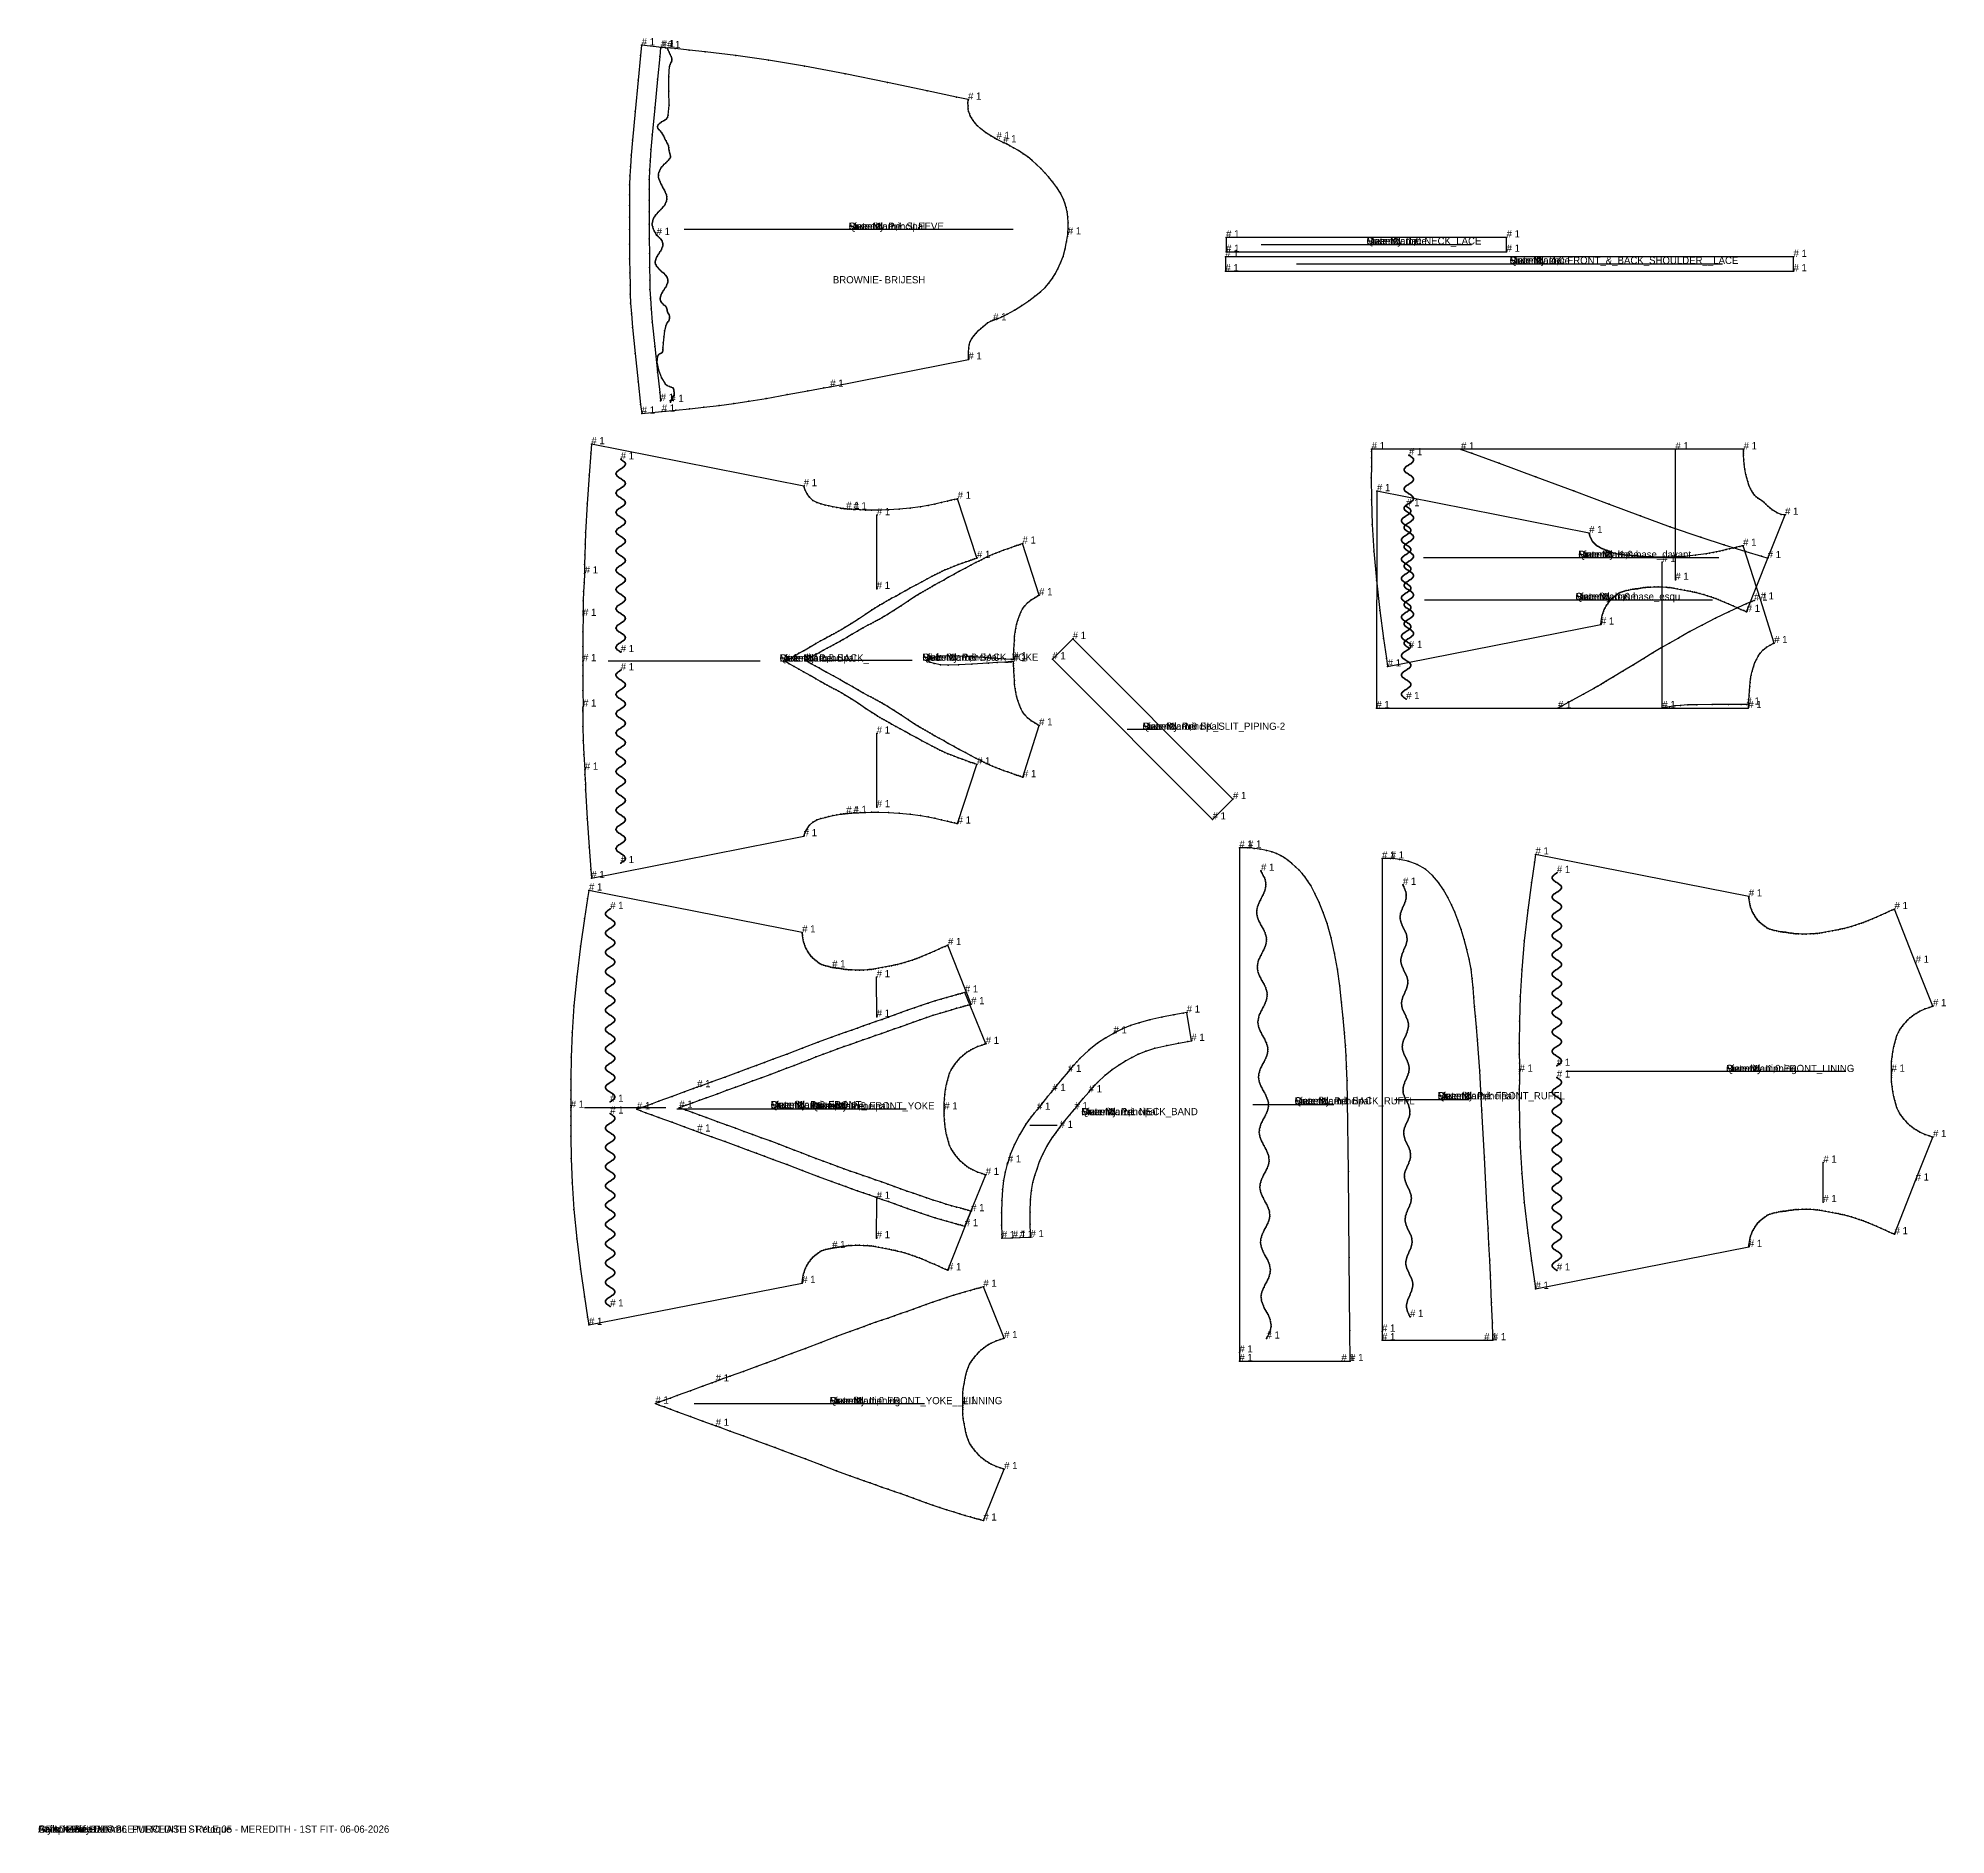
# Model space of a CAD drawing. Extents: x 50 to 2703, y 47 to 2546.
import ezdxf

# ---------------------------------------------------------------- set-up
doc = ezdxf.new("R2010")
doc.units = 0

msp = doc.modelspace()

# ---------------------------------------------------------------- texts
at = {"layer": '1'}
for s in ['Author: PolyPattern', 'Sample Size: M', 'Style Name: DEC 26  PURCHASE STYLE 05 - MEREDITH - 1ST FIT- 06-06-2026', 'GRADE RULE TABLE:MEREDITH - Retoque', 'Units: Metric']:
    msp.add_text(s, height=10, dxfattribs=at).set_placement((50, 50))

# ---------------------------------------------------------------- blocks, each defined once
blk = doc.blocks.new('FRONT_&_BACK_SHOULDER__LACE')
at = {"layer": '1'}
blk.add_lwpolyline([(1700.783, 2221.772), (2490.783, 2221.772), (2490.783, 2241.772), (1700.783, 2241.772), (1700.783, 2221.772)], dxfattribs=at)
at = {"layer": '2'}
for p in [(1700.783, 2241.772), (2490.783, 2241.772), (1700.783, 2221.772), (2490.783, 2221.772)]:
    blk.add_point(p, dxfattribs=at)
at = {"layer": '7'}
blk.add_line((1799.533, 2232), (2392.033, 2232), dxfattribs=at)
at = {"layer": '1'}
for s in ['Size: M', 'Quantity: 4,0', 'Piece Name: FRONT_&_BACK_SHOULDER__LACE', 'Material: Lace']:
    blk.add_text(s, height=10, dxfattribs=at).set_placement((2096, 2232))
at = {"layer": '2'}
for p in [(1700.783, 2241.772), (1700.783, 2221.772), (2490.783, 2241.772), (2490.783, 2221.772)]:
    blk.add_text('# 1', height=10, dxfattribs=at).set_placement(p)
blk = doc.blocks.new('NECK_LACE')
at = {"layer": '1'}
blk.add_lwpolyline([(1701.803, 2248.88), (2091.803, 2248.88), (2091.803, 2268.88), (1701.803, 2268.88), (1701.803, 2248.88)], dxfattribs=at)
at = {"layer": '2'}
for p in [(1701.803, 2268.88), (2091.803, 2268.88), (1701.803, 2248.88), (2091.803, 2248.88)]:
    blk.add_point(p, dxfattribs=at)
at = {"layer": '7'}
blk.add_line((1750.553, 2259), (2043.053, 2259), dxfattribs=at)
at = {"layer": '1'}
for s in ['Size: M', 'Quantity: 1,0', 'Piece Name: NECK_LACE', 'Material: Lace']:
    blk.add_text(s, height=10, dxfattribs=at).set_placement((1897, 2259))
at = {"layer": '2'}
for p in [(1701.803, 2268.88), (1701.803, 2248.88), (2091.803, 2268.88), (2091.803, 2248.88)]:
    blk.add_text('# 1', height=10, dxfattribs=at).set_placement(p)
blk = doc.blocks.new('FRONT_LINING')
at = {"layer": '1'}
blk.add_lwpolyline([(2660.532, 1259.928), (2631.261, 1334.671), (2630.183, 1334.186), (2627.344, 1332.912), (2623.339, 1331.122), (2618.763, 1329.089), (2612.415, 1326.297), (2606.258, 1323.628), (2600.438, 1321.148), (2595.101, 1318.922), (2591.548, 1317.479), (2588.252, 1316.182), (2585.13, 1315.002), (2582.102, 1313.912), (2576.802, 1312.142), (2571.549, 1310.55), (2566.358, 1309.122), (2561.247, 1307.843), (2558.592, 1307.224), (2555.851, 1306.615), (2552.91, 1305.989), (2549.657, 1305.318), (2544.904, 1304.364), (2539.811, 1303.375), (2534.753, 1302.438), (2530.102, 1301.637), (2527.083, 1301.171), (2524.359, 1300.808), (2521.794, 1300.526), (2519.253, 1300.304), (2513.944, 1299.992), (2508.411, 1299.843), (2502.87, 1299.864), (2497.538, 1300.059), (2495.204, 1300.21), (2492.921, 1300.405), (2490.65, 1300.652), (2488.351, 1300.957), (2486.041, 1301.313), (2483.747, 1301.693), (2481.551, 1302.059), (2479.534, 1302.369), (2478.008, 1302.57), (2476.54, 1302.746), (2475.004, 1302.94), (2473.273, 1303.191), (2470.394, 1303.691), (2467.195, 1304.324), (2463.984, 1305.027), (2461.071, 1305.737), (2458.024, 1306.627), (2455.645, 1307.572), (2453.545, 1308.724), (2451.339, 1310.235), (2449.769, 1311.41), (2448.102, 1312.716), (2446.431, 1314.086), (2444.851, 1315.452), (2443.577, 1316.627), (2442.414, 1317.792), (2441.324, 1318.994), (2440.27, 1320.279), (2439.164, 1321.762), (2438.079, 1323.328), (2437.039, 1324.916), (2436.068, 1326.463), (2434.553, 1329.012), (2433.269, 1331.476), (2432.16, 1334.094), (2431.17, 1337.104), (2430.553, 1339.426), (2429.986, 1341.956), (2429.491, 1344.617), (2429.089, 1347.334), (2428.876, 1349.18), (2428.721, 1350.785), (2428.626, 1351.918), (2428.594, 1352.347), (2132.066, 1410.579), (2130.416, 1399.689), (2126.361, 1371.543), (2121.245, 1332.926), (2116.41, 1290.624), (2112.92, 1250.17), (2110.78, 1212.905), (2109.704, 1178.899), (2109.406, 1148.22), (2109.466, 1133.063), (2109.6, 1120.408), (2109.735, 1111.731), (2109.796, 1108.51), (2109.735, 1105.29), (2109.6, 1096.613), (2109.466, 1083.957), (2109.406, 1068.801), (2109.704, 1038.122), (2110.78, 1004.115), (2112.92, 966.851), (2116.41, 926.397), (2121.245, 884.095), (2126.361, 845.478), (2130.416, 817.332), (2132.066, 806.442), (2428.594, 864.674), (2428.626, 865.103), (2428.721, 866.236), (2428.876, 867.841), (2429.089, 869.686), (2429.491, 872.404), (2429.986, 875.065), (2430.553, 877.594), (2431.17, 879.917), (2432.16, 882.927), (2433.269, 885.544), (2434.553, 888.008), (2436.068, 890.557), (2437.039, 892.104), (2438.079, 893.692), (2439.164, 895.259), (2440.27, 896.742), (2441.324, 898.027), (2442.414, 899.228), (2443.577, 900.393), (2444.851, 901.569), (2446.431, 902.934), (2448.102, 904.304), (2449.769, 905.61), (2451.339, 906.785), (2453.545, 908.297), (2455.645, 909.449), (2458.024, 910.394), (2461.071, 911.284), (2463.984, 911.993), (2467.195, 912.696), (2470.394, 913.329), (2473.273, 913.829), (2475.004, 914.081), (2476.54, 914.274), (2478.008, 914.451), (2479.534, 914.652), (2481.551, 914.962), (2483.747, 915.327), (2486.041, 915.708), (2488.351, 916.064), (2490.65, 916.369), (2492.921, 916.616), (2495.204, 916.811), (2497.538, 916.961), (2502.87, 917.156), (2508.411, 917.177), (2513.944, 917.029), (2519.253, 916.716), (2521.794, 916.495), (2524.359, 916.213), (2527.083, 915.849), (2530.102, 915.384), (2534.753, 914.583), (2539.811, 913.645), (2544.904, 912.657), (2549.657, 911.702), (2552.91, 911.032), (2555.851, 910.406), (2558.592, 909.797), (2561.247, 909.178), (2566.358, 907.899), (2571.549, 906.47), (2576.802, 904.878), (2582.102, 903.109), (2585.13, 902.019), (2588.252, 900.839), (2591.548, 899.541), (2595.101, 898.098), (2600.438, 895.873), (2606.258, 893.393), (2612.415, 890.723), (2618.763, 887.932), (2623.339, 885.899), (2627.344, 884.109), (2630.183, 882.835), (2631.261, 882.35), (2660.532, 957.092), (2660.532, 957.094), (2660.532, 957.1), (2660.532, 957.105), (2660.532, 957.107), (2684.656, 1017.424), (2683.188, 1017.834), (2679.238, 1019.104), (2673.483, 1021.29), (2666.602, 1024.449), (2663.932, 1025.862), (2661.27, 1027.394), (2658.684, 1029.026), (2656.242, 1030.739), (2652.736, 1033.607), (2649.667, 1036.575), (2646.925, 1039.585), (2644.402, 1042.58), (2642.249, 1045.231), (2640.216, 1047.909), (2638.333, 1050.697), (2636.631, 1053.68), (2634.559, 1058.349), (2632.859, 1063.337), (2631.473, 1068.4), (2630.341, 1073.291), (2628.825, 1081.026), (2627.825, 1087.85), (2627.25, 1094.147), (2627.011, 1100.301), (2626.987, 1103.278), (2626.998, 1105.906), (2627.021, 1107.78), (2627.034, 1108.494), (2627.021, 1109.212), (2626.998, 1111.092), (2626.987, 1113.728), (2627.011, 1116.713), (2627.25, 1122.879), (2627.825, 1129.183), (2628.825, 1136.009), (2630.341, 1143.745), (2631.473, 1148.636), (2632.859, 1153.698), (2634.559, 1158.687), (2636.631, 1163.356), (2638.333, 1166.338), (2640.216, 1169.126), (2642.249, 1171.804), (2644.402, 1174.456), (2646.925, 1177.451), (2649.667, 1180.461), (2652.736, 1183.428), (2656.242, 1186.296), (2658.684, 1188.009), (2661.27, 1189.642), (2663.932, 1191.174), (2666.602, 1192.586), (2673.483, 1195.746), (2679.238, 1197.932), (2683.188, 1199.201), (2684.656, 1199.612), (2660.532, 1259.928)], dxfattribs=at)
at = {"layer": '2'}
for p in [(2132.066, 1410.579), (2161.676, 1384.898), (2428.594, 1352.347), (2631.261, 1334.671), (2660.532, 1259.928), (2684.656, 1199.612), (2161.676, 1116.705), (2109.796, 1108.51), (2161.676, 1100.315), (2627.034, 1108.494), (2684.656, 1017.424), (2532.185, 981.946), (2660.532, 957.107), (2660.532, 957.092), (2532.158, 927.011), (2631.261, 882.35), (2428.594, 864.674), (2161.676, 832.123), (2132.066, 806.442)]:
    blk.add_point(p, dxfattribs=at)
at = {"layer": '3'}
for p in [(2130.416, 1399.689), (2155.477, 1379.82), (2156.096, 1380.655), (2157.009, 1381.545), (2158.467, 1382.705), (2159.991, 1383.787), (2161.19, 1384.586), (2126.361, 1371.543), (2155.076, 1378.193), (2155.14, 1379.01), (2155.267, 1377.349), (2155.636, 1353.101), (2155.679, 1376.493), (2156.249, 1353.933), (2156.273, 1375.649), (2157.009, 1374.841), (2157.009, 1354.726), (2158.046, 1373.927), (2158.061, 1355.63), (2159.196, 1373.079), (2159.211, 1356.478), (2160.419, 1372.274), (2160.427, 1357.288), (2161.676, 1371.488), (2161.676, 1358.079), (2162.925, 1358.87), (2162.929, 1370.7), (2164.141, 1359.679), (2164.145, 1369.89), (2165.291, 1360.527), (2165.293, 1369.041), (2166.343, 1368.136), (2166.343, 1361.431), (2167.102, 1367.342), (2167.102, 1362.225), (2167.715, 1366.51), (2167.716, 1363.057), (2168.126, 1365.653), (2168.127, 1363.914), (2168.276, 1364.783), (2121.245, 1332.926), (2155.076, 1351.374), (2155.225, 1352.244), (2155.225, 1350.504), (2155.636, 1349.647), (2156.249, 1348.815), (2156.249, 1327.113), (2157.009, 1348.021), (2157.009, 1327.907), (2158.061, 1347.117), (2158.061, 1328.811), (2159.211, 1346.27), (2159.211, 1329.659), (2160.427, 1345.46), (2160.427, 1330.468), (2161.676, 1344.669), (2161.676, 1331.259), (2162.925, 1343.878), (2162.925, 1332.05), (2164.141, 1343.068), (2164.141, 1332.86), (2165.291, 1342.221), (2165.291, 1333.708), (2166.343, 1341.316), (2166.343, 1334.612), (2167.102, 1340.523), (2167.102, 1335.405), (2167.716, 1339.691), (2167.716, 1336.237), (2168.126, 1338.834), (2168.126, 1337.094), (2168.276, 1337.964), (2428.626, 1351.918), (2428.721, 1350.785), (2428.876, 1349.18), (2429.089, 1347.334), (2429.491, 1344.617), (2429.986, 1341.956), (2430.553, 1339.426), (2431.17, 1337.104), (2432.16, 1334.094), (2433.269, 1331.476), (2434.553, 1329.012), (2436.068, 1326.463), (2612.415, 1326.297), (2618.763, 1329.089), (2623.339, 1331.122), (2627.344, 1332.912), (2630.183, 1334.186), (2155.076, 1324.554), (2155.225, 1325.424), (2155.225, 1323.685), (2155.636, 1326.282), (2155.636, 1322.827), (2156.249, 1321.996), (2156.249, 1300.294), (2157.009, 1321.202), (2157.009, 1301.088), (2158.061, 1320.298), (2158.061, 1301.992), (2159.211, 1319.45), (2159.211, 1302.839), (2160.427, 1318.641), (2160.427, 1303.649), (2161.676, 1317.85), (2161.676, 1304.44), (2162.925, 1317.059), (2162.925, 1305.231), (2164.141, 1316.249), (2164.141, 1306.041), (2165.291, 1315.401), (2165.291, 1306.888), (2166.343, 1314.497), (2166.343, 1307.793), (2167.102, 1313.704), (2167.102, 1308.586), (2167.716, 1312.872), (2167.716, 1309.418), (2168.126, 1312.015), (2168.126, 1310.275), (2168.276, 1311.145), (2437.039, 1324.916), (2438.079, 1323.328), (2439.164, 1321.762), (2440.27, 1320.279), (2441.324, 1318.994), (2442.414, 1317.792), (2443.577, 1316.627), (2444.851, 1315.452), (2446.431, 1314.086), (2448.102, 1312.716), (2449.769, 1311.41), (2451.339, 1310.235), (2453.545, 1308.724), (2455.645, 1307.572), (2458.024, 1306.627), (2461.071, 1305.737), (2463.984, 1305.027), (2467.195, 1304.324), (2470.394, 1303.691), (2473.273, 1303.191), (2475.004, 1302.94), (2476.54, 1302.746), (2478.008, 1302.57), (2479.534, 1302.369), (2481.551, 1302.059), (2483.747, 1301.693), (2486.041, 1301.313), (2488.351, 1300.957), (2490.65, 1300.652), (2492.921, 1300.405), (2495.204, 1300.21), (2497.538, 1300.059), (2502.87, 1299.864), (2508.411, 1299.843), (2513.944, 1299.992), (2519.253, 1300.304), (2521.794, 1300.526), (2524.359, 1300.808), (2527.083, 1301.171), (2530.102, 1301.637), (2534.753, 1302.438), (2539.811, 1303.375), (2544.904, 1304.364), (2549.657, 1305.318), (2552.91, 1305.989), (2555.851, 1306.615), (2558.592, 1307.224), (2561.247, 1307.843), (2566.358, 1309.122), (2571.549, 1310.55), (2576.802, 1312.142), (2582.102, 1313.912), (2585.13, 1315.002), (2588.252, 1316.182), (2591.548, 1317.479), (2595.101, 1318.922), (2600.438, 1321.148), (2606.258, 1323.628), (2116.41, 1290.624), (2155.076, 1297.735), (2155.225, 1298.605), (2155.225, 1296.865), (2155.636, 1299.462), (2155.636, 1296.008), (2156.249, 1295.176), (2156.249, 1273.475), (2157.009, 1294.383), (2157.009, 1274.268), (2158.061, 1293.479), (2158.061, 1275.173), (2159.211, 1292.631), (2159.211, 1276.02), (2160.427, 1291.821), (2160.427, 1276.83), (2161.676, 1291.031), (2161.676, 1277.621), (2162.925, 1290.24), (2162.925, 1278.412), (2164.141, 1289.43), (2164.141, 1279.222), (2165.291, 1288.582), (2165.291, 1280.069), (2166.343, 1287.678), (2166.343, 1280.973), (2167.102, 1286.884), (2167.102, 1281.767), (2167.716, 1286.053), (2167.716, 1282.598), (2168.126, 1285.195), (2168.126, 1283.456), (2168.276, 1284.325), (2112.92, 1250.17), (2155.076, 1270.916), (2155.225, 1271.786), (2155.225, 1270.046), (2155.636, 1272.643), (2155.636, 1269.189), (2156.249, 1268.357), (2157.009, 1267.564), (2157.009, 1247.449), (2158.061, 1266.66), (2158.061, 1248.353), (2159.211, 1265.812), (2159.211, 1249.201), (2160.427, 1265.002), (2160.427, 1250.011), (2161.676, 1264.211), (2161.676, 1250.802), (2162.925, 1263.42), (2162.925, 1251.593), (2164.141, 1262.61), (2164.141, 1252.402), (2165.291, 1261.763), (2165.291, 1253.25), (2166.343, 1260.859), (2166.343, 1254.154), (2167.102, 1260.065), (2167.102, 1254.948), (2167.716, 1259.233), (2167.716, 1255.779), (2168.126, 1258.376), (2168.126, 1256.636), (2168.276, 1257.506), (2155.076, 1244.097), (2155.225, 1244.967), (2155.225, 1243.227), (2155.636, 1245.824), (2155.636, 1242.37), (2156.249, 1246.656), (2156.249, 1241.538), (2157.009, 1240.744), (2157.009, 1220.63), (2158.061, 1239.84), (2158.061, 1221.534), (2159.211, 1238.993), (2159.211, 1222.381), (2160.427, 1238.183), (2160.427, 1223.191), (2161.676, 1237.392), (2161.676, 1223.982), (2162.925, 1236.601), (2162.925, 1224.773), (2164.141, 1235.791), (2164.141, 1225.583), (2165.291, 1234.944), (2165.291, 1226.431), (2166.343, 1234.04), (2166.343, 1227.335), (2167.102, 1233.246), (2167.102, 1228.128), (2167.716, 1232.414), (2167.716, 1228.96), (2168.126, 1231.557), (2168.126, 1229.817), (2168.276, 1230.687), (2110.78, 1212.905), (2155.076, 1217.277), (2155.225, 1218.147), (2155.225, 1216.408), (2155.636, 1219.004), (2155.636, 1215.55), (2156.249, 1219.836), (2156.249, 1214.719), (2157.009, 1213.925), (2157.009, 1193.811), (2158.061, 1213.021), (2158.061, 1194.715), (2159.211, 1212.173), (2159.211, 1195.562), (2160.427, 1211.364), (2160.427, 1196.372), (2161.676, 1210.573), (2161.676, 1197.163), (2162.925, 1209.782), (2162.925, 1197.954), (2164.141, 1208.972), (2164.141, 1198.764), (2165.291, 1208.125), (2165.291, 1199.611), (2166.343, 1207.22), (2166.343, 1200.515), (2167.102, 1206.427), (2167.102, 1201.309), (2167.716, 1205.595), (2167.716, 1202.141), (2168.126, 1204.738), (2168.126, 1202.998), (2168.276, 1203.868), (2673.483, 1195.746), (2679.238, 1197.932), (2683.188, 1199.201), (2109.704, 1178.899), (2155.076, 1190.458), (2155.225, 1191.328), (2155.225, 1189.588), (2155.636, 1192.185), (2155.636, 1188.731), (2156.249, 1193.017), (2156.249, 1187.9), (2157.009, 1187.106), (2158.061, 1186.202), (2158.061, 1167.896), (2159.211, 1185.354), (2159.211, 1168.743), (2160.427, 1184.544), (2160.427, 1169.553), (2161.676, 1183.753), (2161.676, 1170.344), (2162.925, 1182.962), (2162.925, 1171.135), (2164.141, 1182.153), (2164.141, 1171.945), (2165.291, 1181.305), (2165.291, 1172.792), (2166.343, 1180.401), (2166.343, 1173.696), (2167.102, 1179.607), (2167.102, 1174.49), (2167.716, 1178.776), (2167.716, 1175.322), (2168.126, 1177.918), (2168.126, 1176.179), (2168.276, 1177.049), (2640.216, 1169.126), (2642.249, 1171.804), (2644.402, 1174.456), (2646.925, 1177.451), (2649.667, 1180.461), (2652.736, 1183.428), (2656.242, 1186.296), (2658.684, 1188.009), (2661.27, 1189.642), (2663.932, 1191.174), (2666.602, 1192.586), (2109.406, 1148.22), (2155.076, 1163.639), (2155.225, 1164.509), (2155.225, 1162.769), (2155.636, 1165.366), (2155.636, 1161.912), (2156.249, 1166.198), (2156.249, 1161.08), (2157.009, 1166.992), (2157.009, 1160.286), (2158.061, 1159.382), (2158.061, 1141.076), (2159.211, 1158.535), (2159.211, 1141.924), (2160.427, 1157.725), (2160.427, 1142.733), (2161.676, 1156.934), (2161.676, 1143.524), (2162.925, 1156.143), (2162.925, 1144.315), (2164.141, 1155.333), (2164.141, 1145.125), (2165.291, 1154.486), (2165.291, 1145.973), (2166.343, 1153.582), (2166.343, 1146.877), (2167.102, 1152.788), (2167.102, 1147.671), (2167.716, 1151.956), (2167.716, 1148.502), (2168.126, 1151.099), (2168.126, 1149.36), (2168.276, 1150.229), (2630.341, 1143.745), (2631.473, 1148.636), (2632.859, 1153.698), (2634.559, 1158.687), (2636.631, 1163.356), (2638.333, 1166.338), (2109.466, 1133.063), (2109.6, 1120.408), (2155.076, 1136.82), (2155.225, 1137.689), (2155.226, 1135.95), (2155.635, 1138.547), (2155.636, 1135.093), (2156.249, 1139.378), (2156.25, 1134.261), (2157.009, 1140.172), (2157.009, 1133.467), (2158.058, 1132.562), (2159.207, 1131.713), (2160.423, 1130.903), (2161.676, 1130.115), (2162.162, 1117.017), (2162.933, 1129.329), (2163.361, 1117.816), (2164.156, 1128.524), (2164.884, 1118.898), (2165.306, 1127.676), (2166.343, 1126.763), (2166.343, 1120.058), (2167.079, 1125.954), (2167.256, 1120.948), (2167.672, 1125.11), (2167.875, 1121.783), (2168.085, 1124.254), (2168.211, 1122.593), (2168.276, 1123.41), (2627.011, 1116.713), (2627.25, 1122.879), (2627.825, 1129.183), (2628.825, 1136.009), (2109.6, 1096.613), (2109.735, 1111.731), (2109.735, 1105.29), (2162.162, 1100.004), (2162.933, 1087.691), (2163.361, 1099.204), (2164.156, 1088.497), (2164.884, 1098.123), (2165.306, 1089.345), (2166.343, 1096.963), (2166.343, 1090.258), (2167.079, 1091.067), (2167.256, 1096.073), (2167.672, 1091.911), (2167.875, 1095.238), (2168.085, 1092.767), (2168.211, 1094.427), (2168.276, 1093.611), (2626.987, 1113.728), (2626.987, 1103.278), (2626.998, 1111.092), (2626.998, 1105.906), (2627.011, 1100.301), (2627.021, 1109.212), (2627.021, 1107.78), (2627.25, 1094.147), (2627.825, 1087.85), (2109.406, 1068.801), (2109.466, 1083.957), (2155.076, 1080.201), (2155.225, 1079.331), (2155.226, 1081.07), (2155.635, 1078.474), (2155.636, 1081.927), (2156.249, 1077.642), (2156.25, 1082.759), (2157.009, 1083.553), (2157.009, 1076.849), (2158.058, 1084.459), (2158.061, 1075.944), (2159.207, 1085.307), (2159.211, 1075.097), (2160.423, 1086.117), (2160.427, 1074.287), (2161.676, 1086.906), (2161.676, 1073.496), (2162.925, 1072.705), (2164.141, 1071.895), (2164.141, 1061.687), (2165.291, 1071.048), (2165.291, 1062.535), (2166.343, 1070.144), (2166.343, 1063.439), (2167.102, 1069.35), (2167.102, 1064.232), (2167.716, 1068.518), (2167.716, 1065.064), (2168.126, 1067.661), (2168.126, 1065.921), (2168.276, 1066.791), (2628.825, 1081.026), (2630.341, 1073.291), (2631.473, 1068.4), (2632.859, 1063.337), (2109.704, 1038.122), (2155.076, 1053.382), (2155.225, 1054.252), (2155.225, 1052.512), (2155.636, 1055.109), (2155.636, 1051.655), (2156.249, 1055.941), (2156.249, 1050.823), (2157.009, 1056.734), (2157.009, 1050.029), (2158.061, 1057.638), (2158.061, 1049.125), (2159.211, 1058.486), (2159.211, 1048.277), (2160.427, 1059.296), (2160.427, 1047.468), (2161.676, 1060.086), (2161.676, 1046.677), (2162.925, 1060.877), (2162.925, 1045.886), (2164.141, 1045.076), (2164.141, 1034.868), (2165.291, 1044.229), (2165.291, 1035.716), (2166.343, 1043.324), (2166.343, 1036.62), (2167.102, 1042.531), (2167.102, 1037.413), (2167.716, 1041.699), (2167.716, 1038.245), (2168.126, 1040.842), (2168.126, 1039.102), (2168.276, 1039.972), (2634.559, 1058.349), (2636.631, 1053.68), (2638.333, 1050.697), (2640.216, 1047.909), (2642.249, 1045.231), (2644.402, 1042.58), (2646.925, 1039.585), (2649.667, 1036.575), (2155.076, 1026.562), (2155.225, 1027.432), (2155.225, 1025.692), (2155.636, 1028.289), (2155.636, 1024.835), (2156.249, 1029.121), (2156.249, 1024.004), (2157.009, 1029.915), (2157.009, 1023.21), (2158.061, 1030.819), (2158.061, 1022.306), (2159.211, 1031.666), (2159.211, 1021.458), (2160.427, 1032.476), (2160.427, 1020.649), (2161.676, 1033.267), (2161.676, 1019.858), (2162.925, 1034.058), (2162.925, 1019.067), (2164.141, 1018.257), (2164.141, 1008.049), (2165.291, 1017.409), (2165.291, 1008.896), (2166.343, 1016.505), (2166.343, 1009.8), (2167.102, 1015.712), (2167.102, 1010.594), (2167.716, 1014.88), (2167.716, 1011.426), (2168.126, 1014.023), (2168.126, 1012.283), (2168.276, 1013.153), (2652.736, 1033.607), (2656.242, 1030.739), (2658.684, 1029.026), (2661.27, 1027.394), (2663.932, 1025.862), (2666.602, 1024.449), (2673.483, 1021.29), (2679.238, 1019.104), (2683.188, 1017.834), (2110.78, 1004.115), (2155.076, 999.743), (2155.225, 1000.613), (2155.225, 998.873), (2155.636, 1001.47), (2155.636, 998.016), (2156.249, 1002.302), (2156.249, 997.184), (2157.009, 1003.096), (2157.009, 996.391), (2158.061, 1004), (2158.061, 995.487), (2159.211, 1004.847), (2159.211, 994.639), (2160.427, 1005.657), (2160.427, 993.829), (2161.676, 1006.448), (2161.676, 993.038), (2162.925, 1007.239), (2162.925, 992.247), (2164.141, 991.438), (2165.291, 990.59), (2165.291, 982.077), (2166.343, 989.686), (2166.343, 982.981), (2167.102, 988.892), (2167.102, 983.775), (2167.716, 988.06), (2167.716, 984.606), (2168.126, 987.203), (2168.126, 985.464), (2168.276, 986.333), (2112.92, 966.851), (2155.076, 972.924), (2155.225, 973.794), (2155.225, 972.054), (2155.636, 974.651), (2155.636, 971.197), (2156.249, 975.483), (2156.249, 970.365), (2157.009, 976.276), (2157.009, 969.571), (2158.061, 977.18), (2158.061, 968.667), (2159.211, 978.028), (2159.211, 967.82), (2160.427, 978.838), (2160.427, 967.01), (2161.676, 979.629), (2161.676, 966.219), (2162.925, 980.42), (2162.925, 965.428), (2164.141, 981.229), (2164.141, 964.618), (2165.291, 963.771), (2165.291, 955.258), (2166.343, 962.867), (2166.343, 956.162), (2167.102, 962.073), (2167.102, 956.956), (2167.716, 961.241), (2167.716, 957.787), (2168.126, 960.384), (2168.126, 958.644), (2168.276, 959.514), (2660.532, 957.105), (2660.532, 957.1), (2660.532, 957.094), (2155.076, 946.105), (2155.225, 946.974), (2155.225, 945.235), (2155.636, 947.832), (2155.636, 944.378), (2156.249, 948.663), (2156.249, 943.546), (2157.009, 949.457), (2157.009, 942.752), (2158.061, 950.361), (2158.061, 941.848), (2159.211, 951.209), (2159.211, 941.001), (2160.427, 952.019), (2160.427, 940.191), (2161.676, 952.81), (2161.676, 939.4), (2162.925, 953.601), (2162.925, 938.609), (2164.141, 954.41), (2164.141, 937.799), (2165.291, 936.952), (2165.291, 928.438), (2166.343, 936.047), (2166.343, 929.342), (2167.102, 935.254), (2167.102, 930.136), (2167.716, 934.422), (2167.716, 930.968), (2168.126, 933.565), (2168.126, 931.825), (2168.276, 932.695), (2116.41, 926.397), (2155.076, 919.285), (2155.225, 920.155), (2155.225, 918.416), (2155.636, 921.012), (2155.636, 917.558), (2156.249, 921.844), (2156.249, 916.727), (2157.009, 922.638), (2157.009, 915.933), (2158.061, 923.542), (2158.061, 915.029), (2159.211, 924.389), (2159.211, 914.181), (2160.427, 925.199), (2160.427, 913.372), (2161.676, 925.99), (2161.676, 912.581), (2162.925, 926.781), (2162.925, 911.79), (2164.141, 927.591), (2164.141, 910.98), (2165.291, 910.132), (2166.343, 909.228), (2166.343, 902.523), (2167.102, 908.434), (2167.102, 903.317), (2167.716, 907.603), (2167.716, 904.149), (2168.126, 906.746), (2168.126, 905.006), (2168.276, 905.876), (2446.431, 902.934), (2448.102, 904.304), (2449.769, 905.61), (2451.339, 906.785), (2453.545, 908.297), (2455.645, 909.449), (2458.024, 910.394), (2461.071, 911.284), (2463.984, 911.993), (2467.195, 912.696), (2470.394, 913.329), (2473.273, 913.829), (2475.004, 914.081), (2476.54, 914.274), (2478.008, 914.451), (2479.534, 914.652), (2481.551, 914.962), (2483.747, 915.327), (2486.041, 915.708), (2488.351, 916.064), (2490.65, 916.369), (2492.921, 916.616), (2495.204, 916.811), (2497.538, 916.961), (2502.87, 917.156), (2508.411, 917.177), (2513.944, 917.029), (2519.253, 916.716), (2521.794, 916.495), (2524.359, 916.213), (2527.083, 915.849), (2530.102, 915.384), (2534.753, 914.583), (2539.811, 913.645), (2544.904, 912.657), (2549.657, 911.702), (2552.91, 911.032), (2555.851, 910.406), (2558.592, 909.797), (2561.247, 909.178), (2566.358, 907.899), (2571.549, 906.47), (2576.802, 904.878), (2582.102, 903.109), (2585.13, 902.019), (2121.245, 884.095), (2155.076, 892.466), (2155.225, 893.336), (2155.225, 891.596), (2155.636, 894.193), (2155.636, 890.739), (2156.249, 895.025), (2156.249, 889.907), (2157.009, 895.819), (2157.009, 889.114), (2158.061, 896.723), (2158.061, 888.209), (2159.211, 897.57), (2159.211, 887.362), (2160.427, 898.38), (2160.427, 886.552), (2161.676, 899.171), (2161.676, 885.761), (2162.925, 899.962), (2162.925, 884.97), (2164.141, 900.772), (2164.141, 884.161), (2165.291, 901.619), (2165.291, 883.313), (2166.343, 882.409), (2166.343, 875.704), (2167.102, 881.615), (2167.102, 876.498), (2167.716, 880.784), (2167.716, 877.33), (2168.126, 879.926), (2168.126, 878.187), (2168.276, 879.057), (2430.553, 877.594), (2431.17, 879.917), (2432.16, 882.927), (2433.269, 885.544), (2434.553, 888.008), (2436.068, 890.557), (2437.039, 892.104), (2438.079, 893.692), (2439.164, 895.259), (2440.27, 896.742), (2441.324, 898.027), (2442.414, 899.228), (2443.577, 900.393), (2444.851, 901.569), (2588.252, 900.839), (2591.548, 899.541), (2595.101, 898.098), (2600.438, 895.873), (2606.258, 893.393), (2612.415, 890.723), (2618.763, 887.932), (2623.339, 885.899), (2627.344, 884.109), (2630.183, 882.835), (2155.076, 865.647), (2155.225, 866.517), (2155.225, 864.777), (2155.636, 867.374), (2155.636, 863.92), (2156.249, 868.205), (2156.249, 863.088), (2157.009, 868.999), (2157.009, 862.294), (2158.061, 869.903), (2158.061, 861.39), (2159.211, 870.751), (2159.211, 860.543), (2160.427, 871.561), (2160.427, 859.733), (2161.676, 872.352), (2161.676, 858.942), (2162.925, 873.143), (2162.925, 858.151), (2164.141, 873.953), (2164.141, 857.341), (2165.291, 874.8), (2165.291, 856.494), (2166.343, 855.59), (2166.343, 848.885), (2167.102, 854.796), (2167.102, 849.679), (2167.715, 850.511), (2167.716, 853.964), (2168.126, 851.368), (2168.127, 853.107), (2168.276, 852.237), (2428.626, 865.103), (2428.721, 866.236), (2428.876, 867.841), (2429.089, 869.686), (2429.491, 872.404), (2429.986, 875.065), (2126.361, 845.478), (2155.076, 838.827), (2155.14, 838.011), (2155.267, 839.671), (2155.477, 837.2), (2155.679, 840.527), (2156.096, 836.365), (2156.273, 841.371), (2157.009, 842.18), (2157.009, 835.475), (2158.046, 843.093), (2158.467, 834.315), (2159.196, 843.941), (2159.991, 833.234), (2160.419, 844.747), (2161.19, 832.435), (2161.676, 845.532), (2162.929, 846.321), (2164.145, 847.131), (2165.293, 847.979), (2130.416, 817.332)]:
    blk.add_point(p, dxfattribs=at)
at = {"layer": '4'}
blk.add_point((2627.034, 1108.494, 5), dxfattribs=at)
at = {"layer": '7'}
blk.add_line((2174.441, 1109), (2562.37, 1109), dxfattribs=at)
at = {"layer": '8'}
for points in [[(2161.676, 1384.898), (2161.19, 1384.586), (2159.991, 1383.787), (2158.467, 1382.705), (2157.009, 1381.545), (2156.096, 1380.655), (2155.477, 1379.82), (2155.14, 1379.01), (2155.076, 1378.193), (2155.267, 1377.349), (2155.679, 1376.493), (2156.273, 1375.649), (2157.009, 1374.841), (2158.046, 1373.927), (2159.196, 1373.079), (2160.419, 1372.274), (2161.676, 1371.488), (2162.929, 1370.7), (2164.145, 1369.89), (2165.293, 1369.041), (2166.343, 1368.136), (2167.102, 1367.342), (2167.715, 1366.51), (2168.126, 1365.653), (2168.276, 1364.783), (2168.127, 1363.914), (2167.716, 1363.057), (2167.102, 1362.225), (2166.343, 1361.431), (2165.291, 1360.527), (2164.141, 1359.679), (2162.925, 1358.87), (2161.676, 1358.079), (2160.427, 1357.288), (2159.211, 1356.478), (2158.061, 1355.63), (2157.009, 1354.726), (2156.249, 1353.933), (2155.636, 1353.101), (2155.225, 1352.244), (2155.076, 1351.374), (2155.225, 1350.504), (2155.636, 1349.647), (2156.249, 1348.815), (2157.009, 1348.021), (2158.061, 1347.117), (2159.211, 1346.27), (2160.427, 1345.46), (2161.676, 1344.669), (2162.925, 1343.878), (2164.141, 1343.068), (2165.291, 1342.221), (2166.343, 1341.316), (2167.102, 1340.523), (2167.716, 1339.691), (2168.126, 1338.834), (2168.276, 1337.964), (2168.126, 1337.094), (2167.716, 1336.237), (2167.102, 1335.405), (2166.343, 1334.612), (2165.291, 1333.708), (2164.141, 1332.86), (2162.925, 1332.05), (2161.676, 1331.259), (2160.427, 1330.468), (2159.211, 1329.659), (2158.061, 1328.811), (2157.009, 1327.907), (2156.249, 1327.113), (2155.636, 1326.282), (2155.225, 1325.424), (2155.076, 1324.554), (2155.225, 1323.685), (2155.636, 1322.827), (2156.249, 1321.996), (2157.009, 1321.202), (2158.061, 1320.298), (2159.211, 1319.45), (2160.427, 1318.641), (2161.676, 1317.85), (2162.925, 1317.059), (2164.141, 1316.249), (2165.291, 1315.401), (2166.343, 1314.497), (2167.102, 1313.704), (2167.716, 1312.872), (2168.126, 1312.015), (2168.276, 1311.145), (2168.126, 1310.275), (2167.716, 1309.418), (2167.102, 1308.586), (2166.343, 1307.793), (2165.291, 1306.888), (2164.141, 1306.041), (2162.925, 1305.231), (2161.676, 1304.44), (2160.427, 1303.649), (2159.211, 1302.839), (2158.061, 1301.992), (2157.009, 1301.088), (2156.249, 1300.294), (2155.636, 1299.462), (2155.225, 1298.605), (2155.076, 1297.735), (2155.225, 1296.865), (2155.636, 1296.008), (2156.249, 1295.176), (2157.009, 1294.383), (2158.061, 1293.479), (2159.211, 1292.631), (2160.427, 1291.821), (2161.676, 1291.031), (2162.925, 1290.24), (2164.141, 1289.43), (2165.291, 1288.582), (2166.343, 1287.678), (2167.102, 1286.884), (2167.716, 1286.053), (2168.126, 1285.195), (2168.276, 1284.325), (2168.126, 1283.456), (2167.716, 1282.598), (2167.102, 1281.767), (2166.343, 1280.973), (2165.291, 1280.069), (2164.141, 1279.222), (2162.925, 1278.412), (2161.676, 1277.621), (2160.427, 1276.83), (2159.211, 1276.02), (2158.061, 1275.173), (2157.009, 1274.268), (2156.249, 1273.475), (2155.636, 1272.643), (2155.225, 1271.786), (2155.076, 1270.916), (2155.225, 1270.046), (2155.636, 1269.189), (2156.249, 1268.357), (2157.009, 1267.564), (2158.061, 1266.66), (2159.211, 1265.812), (2160.427, 1265.002), (2161.676, 1264.211), (2162.925, 1263.42), (2164.141, 1262.61), (2165.291, 1261.763), (2166.343, 1260.859), (2167.102, 1260.065), (2167.716, 1259.233), (2168.126, 1258.376), (2168.276, 1257.506), (2168.126, 1256.636), (2167.716, 1255.779), (2167.102, 1254.948), (2166.343, 1254.154), (2165.291, 1253.25), (2164.141, 1252.402), (2162.925, 1251.593), (2161.676, 1250.802), (2160.427, 1250.011), (2159.211, 1249.201), (2158.061, 1248.353), (2157.009, 1247.449), (2156.249, 1246.656), (2155.636, 1245.824), (2155.225, 1244.967), (2155.076, 1244.097), (2155.225, 1243.227), (2155.636, 1242.37), (2156.249, 1241.538), (2157.009, 1240.744), (2158.061, 1239.84), (2159.211, 1238.993), (2160.427, 1238.183), (2161.676, 1237.392), (2162.925, 1236.601), (2164.141, 1235.791), (2165.291, 1234.944), (2166.343, 1234.04), (2167.102, 1233.246), (2167.716, 1232.414), (2168.126, 1231.557), (2168.276, 1230.687), (2168.126, 1229.817), (2167.716, 1228.96), (2167.102, 1228.128), (2166.343, 1227.335), (2165.291, 1226.431), (2164.141, 1225.583), (2162.925, 1224.773), (2161.676, 1223.982), (2160.427, 1223.191), (2159.211, 1222.381), (2158.061, 1221.534), (2157.009, 1220.63), (2156.249, 1219.836), (2155.636, 1219.004), (2155.225, 1218.147), (2155.076, 1217.277), (2155.225, 1216.408), (2155.636, 1215.55), (2156.249, 1214.719), (2157.009, 1213.925), (2158.061, 1213.021), (2159.211, 1212.173), (2160.427, 1211.364), (2161.676, 1210.573), (2162.925, 1209.782), (2164.141, 1208.972), (2165.291, 1208.125), (2166.343, 1207.22), (2167.102, 1206.427), (2167.716, 1205.595), (2168.126, 1204.738), (2168.276, 1203.868), (2168.126, 1202.998), (2167.716, 1202.141), (2167.102, 1201.309), (2166.343, 1200.515), (2165.291, 1199.611), (2164.141, 1198.764), (2162.925, 1197.954), (2161.676, 1197.163), (2160.427, 1196.372), (2159.211, 1195.562), (2158.061, 1194.715), (2157.009, 1193.811), (2156.249, 1193.017), (2155.636, 1192.185), (2155.225, 1191.328), (2155.076, 1190.458), (2155.225, 1189.588), (2155.636, 1188.731), (2156.249, 1187.9), (2157.009, 1187.106), (2158.061, 1186.202), (2159.211, 1185.354), (2160.427, 1184.544), (2161.676, 1183.753), (2162.925, 1182.962), (2164.141, 1182.153), (2165.291, 1181.305), (2166.343, 1180.401), (2167.102, 1179.607), (2167.716, 1178.776), (2168.126, 1177.918), (2168.276, 1177.049), (2168.126, 1176.179), (2167.716, 1175.322), (2167.102, 1174.49), (2166.343, 1173.696), (2165.291, 1172.792), (2164.141, 1171.945), (2162.925, 1171.135), (2161.676, 1170.344), (2160.427, 1169.553), (2159.211, 1168.743), (2158.061, 1167.896), (2157.009, 1166.992), (2156.249, 1166.198), (2155.636, 1165.366), (2155.225, 1164.509), (2155.076, 1163.639), (2155.225, 1162.769), (2155.636, 1161.912), (2156.249, 1161.08), (2157.009, 1160.286), (2158.061, 1159.382), (2159.211, 1158.535), (2160.427, 1157.725), (2161.676, 1156.934), (2162.925, 1156.143), (2164.141, 1155.333), (2165.291, 1154.486), (2166.343, 1153.582), (2167.102, 1152.788), (2167.716, 1151.956), (2168.126, 1151.099), (2168.276, 1150.229), (2168.126, 1149.36), (2167.716, 1148.502), (2167.102, 1147.671), (2166.343, 1146.877), (2165.291, 1145.973), (2164.141, 1145.125), (2162.925, 1144.315), (2161.676, 1143.524), (2160.427, 1142.733), (2159.211, 1141.924), (2158.061, 1141.076), (2157.009, 1140.172), (2156.249, 1139.378), (2155.635, 1138.547), (2155.225, 1137.689), (2155.076, 1136.82), (2155.226, 1135.95), (2155.636, 1135.093), (2156.25, 1134.261), (2157.009, 1133.467), (2158.058, 1132.562), (2159.207, 1131.713), (2160.423, 1130.903), (2161.676, 1130.115), (2162.933, 1129.329), (2164.156, 1128.524), (2165.306, 1127.676), (2166.343, 1126.763), (2167.079, 1125.954), (2167.672, 1125.11), (2168.085, 1124.254), (2168.276, 1123.41), (2168.211, 1122.593), (2167.875, 1121.783), (2167.256, 1120.948), (2166.343, 1120.058), (2164.884, 1118.898), (2163.361, 1117.816), (2162.162, 1117.017), (2161.676, 1116.705)], [(2161.676, 1100.315), (2162.162, 1100.004), (2163.361, 1099.204), (2164.884, 1098.123), (2166.343, 1096.963), (2167.256, 1096.073), (2167.875, 1095.238), (2168.211, 1094.427), (2168.276, 1093.611), (2168.085, 1092.767), (2167.672, 1091.911), (2167.079, 1091.067), (2166.343, 1090.258), (2165.306, 1089.345), (2164.156, 1088.497), (2162.933, 1087.691), (2161.676, 1086.906), (2160.423, 1086.117), (2159.207, 1085.307), (2158.058, 1084.459), (2157.009, 1083.553), (2156.25, 1082.759), (2155.636, 1081.927), (2155.226, 1081.07), (2155.076, 1080.201), (2155.225, 1079.331), (2155.635, 1078.474), (2156.249, 1077.642), (2157.009, 1076.849), (2158.061, 1075.944), (2159.211, 1075.097), (2160.427, 1074.287), (2161.676, 1073.496), (2162.925, 1072.705), (2164.141, 1071.895), (2165.291, 1071.048), (2166.343, 1070.144), (2167.102, 1069.35), (2167.716, 1068.518), (2168.126, 1067.661), (2168.276, 1066.791), (2168.126, 1065.921), (2167.716, 1065.064), (2167.102, 1064.232), (2166.343, 1063.439), (2165.291, 1062.535), (2164.141, 1061.687), (2162.925, 1060.877), (2161.676, 1060.086), (2160.427, 1059.296), (2159.211, 1058.486), (2158.061, 1057.638), (2157.009, 1056.734), (2156.249, 1055.941), (2155.636, 1055.109), (2155.225, 1054.252), (2155.076, 1053.382), (2155.225, 1052.512), (2155.636, 1051.655), (2156.249, 1050.823), (2157.009, 1050.029), (2158.061, 1049.125), (2159.211, 1048.277), (2160.427, 1047.468), (2161.676, 1046.677), (2162.925, 1045.886), (2164.141, 1045.076), (2165.291, 1044.229), (2166.343, 1043.324), (2167.102, 1042.531), (2167.716, 1041.699), (2168.126, 1040.842), (2168.276, 1039.972), (2168.126, 1039.102), (2167.716, 1038.245), (2167.102, 1037.413), (2166.343, 1036.62), (2165.291, 1035.716), (2164.141, 1034.868), (2162.925, 1034.058), (2161.676, 1033.267), (2160.427, 1032.476), (2159.211, 1031.666), (2158.061, 1030.819), (2157.009, 1029.915), (2156.249, 1029.121), (2155.636, 1028.289), (2155.225, 1027.432), (2155.076, 1026.562), (2155.225, 1025.692), (2155.636, 1024.835), (2156.249, 1024.004), (2157.009, 1023.21), (2158.061, 1022.306), (2159.211, 1021.458), (2160.427, 1020.649), (2161.676, 1019.858), (2162.925, 1019.067), (2164.141, 1018.257), (2165.291, 1017.409), (2166.343, 1016.505), (2167.102, 1015.712), (2167.716, 1014.88), (2168.126, 1014.023), (2168.276, 1013.153), (2168.126, 1012.283), (2167.716, 1011.426), (2167.102, 1010.594), (2166.343, 1009.8), (2165.291, 1008.896), (2164.141, 1008.049), (2162.925, 1007.239), (2161.676, 1006.448), (2160.427, 1005.657), (2159.211, 1004.847), (2158.061, 1004), (2157.009, 1003.096), (2156.249, 1002.302), (2155.636, 1001.47), (2155.225, 1000.613), (2155.076, 999.743), (2155.225, 998.873), (2155.636, 998.016), (2156.249, 997.184), (2157.009, 996.391), (2158.061, 995.487), (2159.211, 994.639), (2160.427, 993.829), (2161.676, 993.038), (2162.925, 992.247), (2164.141, 991.438), (2165.291, 990.59), (2166.343, 989.686), (2167.102, 988.892), (2167.716, 988.06), (2168.126, 987.203), (2168.276, 986.333), (2168.126, 985.464), (2167.716, 984.606), (2167.102, 983.775), (2166.343, 982.981), (2165.291, 982.077), (2164.141, 981.229), (2162.925, 980.42), (2161.676, 979.629), (2160.427, 978.838), (2159.211, 978.028), (2158.061, 977.18), (2157.009, 976.276), (2156.249, 975.483), (2155.636, 974.651), (2155.225, 973.794), (2155.076, 972.924), (2155.225, 972.054), (2155.636, 971.197), (2156.249, 970.365), (2157.009, 969.571), (2158.061, 968.667), (2159.211, 967.82), (2160.427, 967.01), (2161.676, 966.219), (2162.925, 965.428), (2164.141, 964.618), (2165.291, 963.771), (2166.343, 962.867), (2167.102, 962.073), (2167.716, 961.241), (2168.126, 960.384), (2168.276, 959.514), (2168.126, 958.644), (2167.716, 957.787), (2167.102, 956.956), (2166.343, 956.162), (2165.291, 955.258), (2164.141, 954.41), (2162.925, 953.601), (2161.676, 952.81), (2160.427, 952.019), (2159.211, 951.209), (2158.061, 950.361), (2157.009, 949.457), (2156.249, 948.663), (2155.636, 947.832), (2155.225, 946.974), (2155.076, 946.105), (2155.225, 945.235), (2155.636, 944.378), (2156.249, 943.546), (2157.009, 942.752), (2158.061, 941.848), (2159.211, 941.001), (2160.427, 940.191), (2161.676, 939.4), (2162.925, 938.609), (2164.141, 937.799), (2165.291, 936.952), (2166.343, 936.047), (2167.102, 935.254), (2167.716, 934.422), (2168.126, 933.565), (2168.276, 932.695), (2168.126, 931.825), (2167.716, 930.968), (2167.102, 930.136), (2166.343, 929.342), (2165.291, 928.438), (2164.141, 927.591), (2162.925, 926.781), (2161.676, 925.99), (2160.427, 925.199), (2159.211, 924.389), (2158.061, 923.542), (2157.009, 922.638), (2156.249, 921.844), (2155.636, 921.012), (2155.225, 920.155), (2155.076, 919.285), (2155.225, 918.416), (2155.636, 917.558), (2156.249, 916.727), (2157.009, 915.933), (2158.061, 915.029), (2159.211, 914.181), (2160.427, 913.372), (2161.676, 912.581), (2162.925, 911.79), (2164.141, 910.98), (2165.291, 910.132), (2166.343, 909.228), (2167.102, 908.434), (2167.716, 907.603), (2168.126, 906.746), (2168.276, 905.876), (2168.126, 905.006), (2167.716, 904.149), (2167.102, 903.317), (2166.343, 902.523), (2165.291, 901.619), (2164.141, 900.772), (2162.925, 899.962), (2161.676, 899.171), (2160.427, 898.38), (2159.211, 897.57), (2158.061, 896.723), (2157.009, 895.819), (2156.249, 895.025), (2155.636, 894.193), (2155.225, 893.336), (2155.076, 892.466), (2155.225, 891.596), (2155.636, 890.739), (2156.249, 889.907), (2157.009, 889.114), (2158.061, 888.209), (2159.211, 887.362), (2160.427, 886.552), (2161.676, 885.761), (2162.925, 884.97), (2164.141, 884.161), (2165.291, 883.313), (2166.343, 882.409), (2167.102, 881.615), (2167.716, 880.784), (2168.126, 879.926), (2168.276, 879.057), (2168.126, 878.187), (2167.716, 877.33), (2167.102, 876.498), (2166.343, 875.704), (2165.291, 874.8), (2164.141, 873.953), (2162.925, 873.143), (2161.676, 872.352), (2160.427, 871.561), (2159.211, 870.751), (2158.061, 869.903), (2157.009, 868.999), (2156.249, 868.205), (2155.636, 867.374), (2155.225, 866.517), (2155.076, 865.647), (2155.225, 864.777), (2155.636, 863.92), (2156.249, 863.088), (2157.009, 862.294), (2158.061, 861.39), (2159.211, 860.543), (2160.427, 859.733), (2161.676, 858.942), (2162.925, 858.151), (2164.141, 857.341), (2165.291, 856.494), (2166.343, 855.59), (2167.102, 854.796), (2167.716, 853.964), (2168.127, 853.107), (2168.276, 852.237), (2168.126, 851.368), (2167.715, 850.511), (2167.102, 849.679), (2166.343, 848.885), (2165.293, 847.979), (2164.145, 847.131), (2162.929, 846.321), (2161.676, 845.532), (2160.419, 844.747), (2159.196, 843.941), (2158.046, 843.093), (2157.009, 842.18), (2156.273, 841.371), (2155.679, 840.527), (2155.267, 839.671), (2155.076, 838.827), (2155.14, 838.011), (2155.477, 837.2), (2156.096, 836.365), (2157.009, 835.475), (2158.467, 834.315), (2159.991, 833.234), (2161.19, 832.435), (2161.676, 832.123)], [(2532.158, 927.011), (2532.185, 981.946)]]:
    blk.add_lwpolyline(points, dxfattribs=at)
at = {"layer": '1'}
for s in ['Size: M', 'Quantity: 1,0', 'Piece Name: FRONT_LINING', 'Material: Linning']:
    blk.add_text(s, height=10, dxfattribs=at).set_placement((2397, 1108))
at = {"layer": '2'}
for p in [(2132.066, 1410.579), (2161.676, 1384.898), (2428.594, 1352.347), (2631.261, 1334.671), (2660.532, 1259.928), (2684.656, 1199.612), (2109.796, 1108.51), (2161.676, 1116.705), (2627.034, 1108.494), (2161.676, 1100.315), (2684.656, 1017.424), (2532.185, 981.946), (2660.532, 957.107), (2660.532, 957.092), (2532.158, 927.011), (2631.261, 882.35), (2428.594, 864.674), (2161.676, 832.123), (2132.066, 806.442)]:
    blk.add_text('# 1', height=10, dxfattribs=at).set_placement(p)
at = {"layer": '4'}
blk.add_text('# 1', height=10, dxfattribs=at).set_placement((2627.034, 1108.494))
at = {"layer": '8'}
for p in [(2161.676, 1384.898), (2161.676, 1116.705), (2161.676, 1100.315), (2532.185, 981.946), (2532.158, 927.011), (2161.676, 832.123)]:
    blk.add_text('# 1', height=10, dxfattribs=at).set_placement(p)
blk = doc.blocks.new('FRONT_YOKE__LINNING')
at = {"layer": '1'}
blk.add_lwpolyline([(908.279, 646.786), (913.652, 644.767), (920.768, 642.125), (929.264, 638.99), (938.78, 635.489), (957.162, 628.74), (974.38, 622.426), (987.133, 617.753), (992.118, 615.928), (997.904, 613.824), (1012.316, 608.583), (1030.93, 601.812), (1049.327, 595.117), (1063.134, 590.083), (1074.69, 585.841), (1085.687, 581.752), (1097.813, 577.179), (1117.005, 569.867), (1138.573, 561.631), (1160.138, 553.441), (1179.322, 546.263), (1189.728, 542.468), (1198.711, 539.271), (1206.916, 536.413), (1214.986, 533.631), (1223.286, 530.767), (1231.918, 527.769), (1240.719, 524.683), (1249.53, 521.553), (1258.322, 518.383), (1267.05, 515.213), (1275.805, 512.041), (1284.678, 508.865), (1294.106, 505.562), (1303.692, 502.297), (1313.368, 499.113), (1323.065, 496.051), (1331.359, 493.544), (1339.227, 491.243), (1346.277, 489.229), (1352.118, 487.583), (1355.07, 486.755), (1357.806, 485.993), (1360.74, 485.184), (1364.283, 484.219), (1393.237, 555.66), (1391.77, 556.07), (1387.819, 557.34), (1382.065, 559.526), (1375.184, 562.685), (1372.514, 564.098), (1369.851, 565.63), (1367.265, 567.262), (1364.824, 568.975), (1361.318, 571.843), (1358.248, 574.811), (1355.507, 577.821), (1352.983, 580.816), (1350.831, 583.467), (1348.797, 586.145), (1346.914, 588.933), (1345.213, 591.916), (1343.14, 596.585), (1341.44, 601.573), (1340.054, 606.636), (1338.923, 611.527), (1337.407, 619.262), (1336.406, 626.086), (1335.832, 632.383), (1335.593, 638.537), (1335.569, 641.514), (1335.58, 644.142), (1335.603, 646.016), (1335.616, 646.73), (1335.603, 647.448), (1335.58, 649.328), (1335.569, 651.964), (1335.593, 654.949), (1335.832, 661.115), (1336.406, 667.419), (1337.407, 674.245), (1338.923, 681.981), (1340.054, 686.872), (1341.44, 691.934), (1343.14, 696.923), (1345.213, 701.592), (1346.914, 704.574), (1348.797, 707.362), (1350.831, 710.04), (1352.983, 712.692), (1355.507, 715.687), (1358.248, 718.697), (1361.318, 721.664), (1364.824, 724.532), (1367.265, 726.245), (1369.851, 727.878), (1372.514, 729.41), (1375.184, 730.822), (1382.065, 733.982), (1387.819, 736.168), (1391.77, 737.437), (1393.237, 737.848), (1364.283, 809.289), (1360.74, 808.323), (1357.806, 807.515), (1355.07, 806.752), (1352.118, 805.924), (1346.277, 804.278), (1339.227, 802.264), (1331.359, 799.963), (1323.065, 797.457), (1313.368, 794.395), (1303.692, 791.21), (1294.106, 787.945), (1284.678, 784.642), (1275.805, 781.467), (1267.05, 778.295), (1258.322, 775.125), (1249.53, 771.955), (1240.719, 768.825), (1231.918, 765.739), (1223.286, 762.741), (1214.986, 759.876), (1206.916, 757.095), (1198.711, 754.236), (1189.728, 751.04), (1179.322, 747.244), (1160.138, 740.067), (1138.573, 731.876), (1117.005, 723.641), (1097.813, 716.328), (1085.687, 711.755), (1074.689, 707.666), (1063.13, 703.423), (1049.319, 698.388), (1030.915, 691.689), (1012.291, 684.915), (997.873, 679.672), (992.084, 677.567), (987.102, 675.743), (974.358, 671.073), (957.149, 664.763), (938.776, 658.017), (929.28, 654.525), (920.795, 651.401), (913.675, 648.777), (908.279, 646.786)], dxfattribs=at)
at = {"layer": '2'}
for p in [(1364.283, 809.289), (1393.237, 737.848), (992.084, 677.567), (908.279, 646.786), (1335.616, 646.73), (992.118, 615.928), (1393.237, 555.66), (1364.283, 484.219)]:
    blk.add_point(p, dxfattribs=at)
at = {"layer": '3'}
for p in [(1323.065, 797.457), (1331.359, 799.963), (1339.227, 802.264), (1346.277, 804.278), (1352.118, 805.924), (1355.07, 806.752), (1357.806, 807.515), (1360.74, 808.323), (1249.53, 771.955), (1258.322, 775.125), (1267.05, 778.295), (1275.805, 781.467), (1284.678, 784.642), (1294.106, 787.945), (1303.692, 791.21), (1313.368, 794.395), (1179.322, 747.244), (1189.728, 751.04), (1198.711, 754.236), (1206.916, 757.095), (1214.986, 759.876), (1223.286, 762.741), (1231.918, 765.739), (1240.719, 768.825), (1097.813, 716.328), (1117.005, 723.641), (1138.573, 731.876), (1160.138, 740.067), (1358.248, 718.697), (1361.318, 721.664), (1364.824, 724.532), (1367.265, 726.245), (1369.851, 727.878), (1372.514, 729.41), (1375.184, 730.822), (1382.065, 733.982), (1387.819, 736.168), (1391.77, 737.437), (1030.915, 691.689), (1049.319, 698.388), (1063.13, 703.423), (1074.689, 707.666), (1085.687, 711.755), (1341.44, 691.934), (1343.14, 696.923), (1345.213, 701.592), (1346.914, 704.574), (1348.797, 707.362), (1350.831, 710.04), (1352.983, 712.692), (1355.507, 715.687), (957.149, 664.763), (974.358, 671.073), (987.102, 675.743), (997.873, 679.672), (1012.291, 684.915), (1336.406, 667.419), (1337.407, 674.245), (1338.923, 681.981), (1340.054, 686.872), (913.652, 644.767), (913.675, 648.777), (920.768, 642.125), (920.795, 651.401), (929.264, 638.99), (929.28, 654.525), (938.776, 658.017), (1335.569, 651.964), (1335.569, 641.514), (1335.58, 649.328), (1335.58, 644.142), (1335.593, 654.949), (1335.593, 638.537), (1335.603, 647.448), (1335.603, 646.016), (1335.832, 661.115), (938.78, 635.489), (957.162, 628.74), (974.38, 622.426), (987.133, 617.753), (997.904, 613.824), (1335.832, 632.383), (1336.406, 626.086), (1337.407, 619.262), (1338.923, 611.527), (1012.316, 608.583), (1030.93, 601.812), (1049.327, 595.117), (1063.134, 590.083), (1074.69, 585.841), (1340.054, 606.636), (1341.44, 601.573), (1343.14, 596.585), (1345.213, 591.916), (1346.914, 588.933), (1348.797, 586.145), (1085.687, 581.752), (1097.813, 577.179), (1117.005, 569.867), (1138.573, 561.631), (1350.831, 583.467), (1352.983, 580.816), (1355.507, 577.821), (1358.248, 574.811), (1361.318, 571.843), (1364.824, 568.975), (1367.265, 567.262), (1369.851, 565.63), (1372.514, 564.098), (1375.184, 562.685), (1382.065, 559.526), (1387.819, 557.34), (1160.138, 553.441), (1179.322, 546.263), (1189.728, 542.468), (1198.711, 539.271), (1206.916, 536.413), (1214.986, 533.631), (1223.286, 530.767), (1391.77, 556.07), (1231.918, 527.769), (1240.719, 524.683), (1249.53, 521.553), (1258.322, 518.383), (1267.05, 515.213), (1275.805, 512.041), (1284.678, 508.865), (1294.106, 505.562), (1303.692, 502.297), (1313.368, 499.113), (1323.065, 496.051), (1331.359, 493.544), (1339.227, 491.243), (1346.277, 489.229), (1352.118, 487.583), (1355.07, 486.755), (1357.806, 485.993), (1360.74, 485.184)]:
    blk.add_point(p, dxfattribs=at)
at = {"layer": '4'}
blk.add_point((1335.616, 646.73, 5), dxfattribs=at)
at = {"layer": '7'}
blk.add_line((962.202, 647), (1282.267, 647), dxfattribs=at)
at = {"layer": '1'}
for s in ['Size: M', 'Quantity: 1,0', 'Piece Name: FRONT_YOKE__LINNING', 'Material: Linning']:
    blk.add_text(s, height=10, dxfattribs=at).set_placement((1150.5, 646))
at = {"layer": '2'}
for p in [(1364.283, 809.289), (1393.237, 737.848), (992.084, 677.567), (908.279, 646.786), (1335.616, 646.73), (992.118, 615.928), (1393.237, 555.66), (1364.283, 484.219)]:
    blk.add_text('# 1', height=10, dxfattribs=at).set_placement(p)
at = {"layer": '4'}
blk.add_text('# 1', height=10, dxfattribs=at).set_placement((1335.616, 646.73))
blk = doc.blocks.new('BACK_')
at = {"layer": '1'}
blk.add_lwpolyline([(1088.174, 1679.399), (1094.414, 1682.885), (1101.108, 1686.624), (1107.861, 1690.407), (1114.283, 1694.026), (1123.638, 1699.365), (1131.349, 1703.819), (1137.821, 1707.559), (1143.46, 1710.755), (1146.912, 1712.649), (1150.204, 1714.411), (1153.363, 1716.073), (1156.416, 1717.666), (1159.667, 1719.373), (1163.077, 1721.224), (1166.899, 1723.406), (1171.385, 1726.106), (1180.347, 1731.786), (1190.49, 1738.405), (1200.578, 1745.042), (1209.377, 1750.776), (1213.633, 1753.478), (1217.226, 1755.693), (1220.415, 1757.601), (1223.456, 1759.379), (1226.45, 1761.11), (1229.608, 1762.92), (1232.995, 1764.844), (1236.675, 1766.917), (1242.387, 1770.107), (1248.699, 1773.604), (1255.512, 1777.354), (1262.73, 1781.306), (1270.783, 1785.692), (1278.785, 1790.023), (1286.334, 1794.074), (1293.022, 1797.617), (1296.891, 1799.63), (1300.379, 1801.401), (1303.679, 1803.021), (1306.982, 1804.579), (1310.744, 1806.282), (1314.771, 1808.026), (1319.102, 1809.819), (1323.773, 1811.666), (1329.271, 1813.748), (1334.823, 1815.782), (1340.025, 1817.646), (1344.475, 1819.219), (1347.08, 1820.133), (1349.485, 1820.968), (1352.087, 1821.862), (1355.284, 1822.951), (1355.314, 1822.961), (1355.343, 1822.971), (1355.373, 1822.981), (1355.402, 1822.991), (1328.442, 1905.269), (1327.251, 1905.002), (1324.109, 1904.292), (1319.66, 1903.273), (1314.552, 1902.079), (1305.902, 1900.007), (1296.932, 1897.923), (1287.356, 1895.925), (1276.891, 1894.114), (1262.534, 1892.25), (1247.326, 1890.842), (1232.212, 1889.908), (1218.138, 1889.467), (1208.859, 1889.457), (1200.501, 1889.657), (1192.9, 1889.995), (1185.891, 1890.399), (1185.333, 1890.433), (1184.778, 1890.468), (1184.225, 1890.502), (1183.675, 1890.537), (1181.094, 1890.704), (1178.56, 1890.883), (1176.062, 1891.08), (1173.589, 1891.299), (1171.592, 1891.5), (1169.6, 1891.723), (1167.605, 1891.973), (1165.603, 1892.253), (1160.372, 1893.122), (1155.051, 1894.172), (1149.638, 1895.361), (1144.132, 1896.647), (1138.291, 1898.139), (1132.586, 1900.139), (1127.259, 1903.099), (1122.553, 1907.465), (1119.225, 1912.359), (1116.665, 1917.367), (1115.021, 1921.269), (1114.441, 1922.841), (819.247, 1981.176), (818.332, 1968.917), (816.14, 1938.239), (813.504, 1898.292), (811.253, 1858.229), (810.564, 1842.134), (810.12, 1827.563), (809.912, 1814.143), (809.928, 1801.502), (809.103, 1788.945), (808.495, 1776.397), (808.059, 1763.453), (807.75, 1749.712), (807.719, 1747.933), (807.688, 1746.138), (807.659, 1744.328), (807.631, 1742.506), (807.5, 1720.208), (807.484, 1699.905), (807.521, 1685.13), (807.547, 1679.42), (807.521, 1673.709), (807.484, 1658.935), (807.5, 1638.631), (807.631, 1616.334), (807.608, 1614.511), (807.587, 1612.7), (807.568, 1610.904), (807.55, 1609.124), (807.498, 1588.396), (807.838, 1569.027), (808.693, 1549.563), (810.188, 1528.549), (810.38, 1522.024), (810.62, 1515.215), (810.911, 1508.089), (811.253, 1500.611), (813.504, 1460.547), (816.14, 1420.601), (818.332, 1389.923), (819.247, 1377.663), (1114.441, 1435.999), (1115.021, 1437.571), (1116.665, 1441.472), (1119.225, 1446.481), (1122.553, 1451.375), (1127.259, 1455.741), (1132.586, 1458.7), (1138.291, 1460.701), (1144.132, 1462.192), (1149.638, 1463.478), (1155.051, 1464.667), (1160.372, 1465.717), (1165.603, 1466.586), (1167.605, 1466.866), (1169.6, 1467.116), (1171.592, 1467.34), (1173.589, 1467.54), (1176.062, 1467.76), (1178.56, 1467.956), (1181.094, 1468.135), (1183.675, 1468.303), (1184.225, 1468.337), (1184.778, 1468.372), (1185.333, 1468.406), (1185.891, 1468.44), (1192.9, 1468.845), (1200.501, 1469.183), (1208.859, 1469.382), (1218.138, 1469.372), (1232.212, 1468.932), (1247.326, 1467.998), (1262.534, 1466.589), (1276.891, 1464.725), (1287.356, 1462.914), (1296.932, 1460.917), (1305.902, 1458.833), (1314.552, 1456.76), (1319.66, 1455.566), (1324.109, 1454.547), (1327.251, 1453.837), (1328.442, 1453.571), (1355.403, 1535.848), (1355.373, 1535.859), (1355.343, 1535.869), (1355.314, 1535.879), (1355.284, 1535.889), (1352.087, 1536.977), (1349.485, 1537.871), (1347.08, 1538.707), (1344.475, 1539.621), (1340.025, 1541.194), (1334.823, 1543.058), (1329.271, 1545.092), (1323.773, 1547.173), (1319.102, 1549.021), (1314.771, 1550.813), (1310.744, 1552.557), (1306.982, 1554.26), (1303.679, 1555.819), (1300.379, 1557.438), (1296.891, 1559.209), (1293.022, 1561.222), (1286.334, 1564.766), (1278.785, 1568.816), (1270.783, 1573.148), (1262.73, 1577.534), (1255.512, 1581.485), (1248.699, 1585.236), (1242.387, 1588.732), (1236.675, 1591.923), (1232.995, 1593.995), (1229.608, 1595.92), (1226.45, 1597.729), (1223.456, 1599.46), (1220.415, 1601.238), (1217.226, 1603.146), (1213.633, 1605.362), (1209.377, 1608.063), (1200.578, 1613.798), (1190.49, 1620.434), (1180.347, 1627.053), (1171.385, 1632.734), (1166.899, 1635.433), (1163.077, 1637.615), (1159.667, 1639.466), (1156.416, 1641.173), (1153.363, 1642.767), (1150.204, 1644.429), (1146.912, 1646.191), (1143.46, 1648.084), (1137.821, 1651.28), (1131.349, 1655.02), (1123.638, 1659.474), (1114.283, 1664.813), (1107.863, 1668.431), (1101.111, 1672.209), (1094.417, 1675.935), (1088.174, 1679.399)], dxfattribs=at)
at = {"layer": '2'}
for p in [(819.247, 1981.176), (860.008, 1960.265), (1114.441, 1922.841), (1173.589, 1891.299), (1183.675, 1890.537), (1328.442, 1905.269), (1216.092, 1882.54), (1355.402, 1822.991), (809.928, 1801.502), (1216.015, 1780.082), (807.631, 1742.506), (807.547, 1679.42), (860.008, 1692.072), (1088.174, 1679.399), (860.008, 1666.767), (807.631, 1616.334), (1216.015, 1578.757), (810.188, 1528.549), (1355.403, 1535.848), (1173.589, 1467.54), (1183.675, 1468.303), (1216.092, 1476.3), (1114.441, 1435.999), (1328.442, 1453.571), (860.008, 1398.575), (819.247, 1377.663)]:
    blk.add_point(p, dxfattribs=at)
at = {"layer": '3'}
for p in [(818.332, 1968.917), (816.14, 1938.239), (853.408, 1940.151), (853.557, 1939.281), (853.558, 1941.02), (853.967, 1938.424), (853.968, 1941.877), (854.581, 1937.592), (854.582, 1942.709), (855.341, 1943.503), (855.341, 1936.798), (856.39, 1944.408), (857.539, 1945.257), (858.755, 1946.067), (860.008, 1946.855), (860.494, 1959.953), (861.265, 1947.641), (861.693, 1959.154), (862.488, 1948.446), (863.216, 1958.072), (863.638, 1949.294), (864.675, 1956.913), (864.675, 1950.208), (865.41, 1951.016), (865.588, 1956.023), (866.004, 1951.861), (866.207, 1955.187), (866.416, 1952.717), (866.543, 1954.377), (866.608, 1953.56), (853.408, 1913.331), (853.557, 1914.201), (853.557, 1912.461), (853.967, 1915.058), (853.967, 1911.604), (854.581, 1915.89), (854.581, 1910.772), (855.341, 1916.684), (855.341, 1909.979), (856.392, 1935.894), (856.392, 1917.588), (857.543, 1935.047), (857.543, 1918.435), (858.759, 1934.237), (858.759, 1919.245), (860.008, 1933.446), (860.008, 1920.036), (861.257, 1932.655), (861.257, 1920.827), (862.473, 1931.845), (862.473, 1921.637), (863.623, 1930.997), (863.623, 1922.484), (864.675, 1930.093), (864.675, 1923.388), (865.434, 1929.3), (865.434, 1924.182), (866.048, 1928.468), (866.048, 1925.014), (866.458, 1927.611), (866.458, 1925.871), (866.608, 1926.741), (1115.021, 1921.269), (1116.665, 1917.367), (1119.225, 1912.359), (813.504, 1898.292), (853.408, 1886.512), (853.557, 1887.382), (853.557, 1885.642), (853.967, 1888.239), (853.967, 1884.785), (854.581, 1889.071), (854.581, 1883.953), (855.341, 1889.864), (856.392, 1909.075), (856.392, 1890.768), (857.543, 1908.227), (857.543, 1891.616), (858.759, 1907.417), (858.759, 1892.426), (860.008, 1906.626), (860.008, 1893.217), (861.257, 1905.835), (861.257, 1894.008), (862.473, 1905.026), (862.473, 1894.818), (863.623, 1904.178), (863.623, 1895.665), (864.675, 1903.274), (864.675, 1896.569), (865.434, 1902.48), (865.434, 1897.363), (866.048, 1901.649), (866.048, 1898.195), (866.458, 1900.791), (866.458, 1899.052), (866.608, 1899.922), (1122.553, 1907.465), (1127.259, 1903.099), (1132.586, 1900.139), (1138.291, 1898.139), (1144.132, 1896.647), (1149.638, 1895.361), (1155.051, 1894.172), (1160.372, 1893.122), (1165.603, 1892.253), (1167.605, 1891.973), (1169.6, 1891.723), (1171.592, 1891.5), (1176.062, 1891.08), (1178.56, 1890.883), (1181.094, 1890.704), (1184.225, 1890.502), (1184.778, 1890.468), (1185.333, 1890.433), (1185.891, 1890.399), (1192.9, 1889.995), (1200.501, 1889.657), (1208.859, 1889.457), (1218.138, 1889.467), (1232.212, 1889.908), (1247.326, 1890.842), (1262.534, 1892.25), (1276.891, 1894.114), (1287.356, 1895.925), (1296.932, 1897.923), (1305.902, 1900.007), (1314.552, 1902.079), (1319.66, 1903.273), (1324.109, 1904.292), (1327.251, 1905.002), (811.253, 1858.229), (853.408, 1859.693), (853.557, 1860.563), (853.557, 1858.823), (853.967, 1861.42), (853.967, 1857.966), (854.581, 1862.251), (854.581, 1857.134), (855.341, 1883.16), (855.341, 1863.045), (856.392, 1882.255), (856.392, 1863.949), (857.543, 1881.408), (857.543, 1864.797), (858.759, 1880.598), (858.759, 1865.607), (860.008, 1879.807), (860.008, 1866.397), (861.257, 1879.016), (861.257, 1867.188), (862.473, 1878.206), (862.473, 1867.998), (863.623, 1877.359), (863.623, 1868.846), (864.675, 1876.455), (864.675, 1869.75), (865.434, 1875.661), (865.434, 1870.544), (866.048, 1874.83), (866.048, 1871.375), (866.458, 1873.972), (866.458, 1872.233), (866.608, 1873.102), (810.564, 1842.134), (853.408, 1832.874), (853.557, 1833.743), (853.557, 1832.004), (853.967, 1834.601), (853.967, 1831.146), (854.581, 1835.432), (854.581, 1830.315), (855.341, 1856.34), (855.341, 1836.226), (856.392, 1855.436), (856.392, 1837.13), (857.543, 1854.589), (857.543, 1837.978), (858.759, 1853.779), (858.759, 1838.787), (860.008, 1852.988), (860.008, 1839.578), (861.257, 1852.197), (861.257, 1840.369), (862.473, 1851.387), (862.473, 1841.179), (863.623, 1850.54), (863.623, 1842.027), (864.675, 1849.635), (864.675, 1842.931), (865.434, 1848.842), (865.434, 1843.724), (866.048, 1848.01), (866.048, 1844.556), (866.458, 1847.153), (866.458, 1845.413), (866.608, 1846.283), (809.912, 1814.143), (810.12, 1827.563), (853.408, 1806.054), (853.557, 1806.924), (853.557, 1805.184), (853.967, 1807.781), (853.967, 1804.327), (854.581, 1808.613), (855.341, 1829.521), (855.341, 1809.407), (856.392, 1828.617), (856.392, 1810.311), (857.543, 1827.769), (857.543, 1811.158), (858.759, 1826.96), (858.759, 1811.968), (860.008, 1826.169), (860.008, 1812.759), (861.257, 1825.378), (861.257, 1813.55), (862.473, 1824.568), (862.473, 1814.36), (863.623, 1823.72), (863.623, 1815.207), (864.675, 1822.816), (864.675, 1816.112), (865.434, 1822.023), (865.434, 1816.905), (866.048, 1821.191), (866.048, 1817.737), (866.458, 1820.334), (866.458, 1818.594), (866.608, 1819.464), (1306.982, 1804.579), (1310.744, 1806.282), (1314.771, 1808.026), (1319.102, 1809.819), (1323.773, 1811.666), (1329.271, 1813.748), (1334.823, 1815.782), (1340.025, 1817.646), (1344.475, 1819.219), (1347.08, 1820.133), (1349.485, 1820.968), (1352.087, 1821.862), (1355.284, 1822.951), (1355.314, 1822.961), (1355.343, 1822.971), (1355.373, 1822.981), (809.103, 1788.945), (853.408, 1779.235), (853.557, 1780.105), (853.557, 1778.365), (853.967, 1780.962), (853.967, 1777.508), (854.581, 1803.495), (854.581, 1781.794), (855.341, 1802.702), (855.341, 1782.587), (856.392, 1801.798), (856.392, 1783.491), (857.543, 1800.95), (857.543, 1784.339), (858.759, 1800.14), (858.759, 1785.149), (860.008, 1799.349), (860.008, 1785.94), (861.257, 1798.559), (861.257, 1786.731), (862.473, 1797.749), (862.473, 1787.54), (863.623, 1796.901), (863.623, 1788.388), (864.675, 1795.997), (864.675, 1789.292), (865.434, 1795.203), (865.434, 1790.086), (866.048, 1794.372), (866.048, 1790.918), (866.458, 1793.515), (866.458, 1791.775), (866.608, 1792.645), (1255.512, 1777.354), (1262.73, 1781.306), (1270.783, 1785.692), (1278.785, 1790.023), (1286.334, 1794.074), (1293.022, 1797.617), (1296.891, 1799.63), (1300.379, 1801.401), (1303.679, 1803.021), (808.059, 1763.453), (808.495, 1776.397), (853.408, 1752.416), (853.557, 1753.286), (853.557, 1751.546), (853.967, 1754.143), (854.581, 1776.676), (854.581, 1754.975), (855.341, 1775.883), (855.341, 1755.768), (856.392, 1774.979), (856.392, 1756.672), (857.543, 1774.131), (857.543, 1757.52), (858.759, 1773.321), (858.759, 1758.33), (860.008, 1772.53), (860.008, 1759.121), (861.257, 1771.739), (861.257, 1759.911), (862.473, 1770.929), (862.473, 1760.721), (863.623, 1770.082), (863.623, 1761.569), (864.675, 1769.178), (864.675, 1762.473), (865.434, 1768.384), (865.434, 1763.267), (866.048, 1767.552), (866.048, 1764.098), (866.458, 1766.695), (866.458, 1764.955), (866.608, 1765.825), (1209.377, 1750.776), (1213.633, 1753.478), (1217.226, 1755.693), (1220.415, 1757.601), (1223.456, 1759.379), (1226.45, 1761.11), (1229.608, 1762.92), (1232.995, 1764.844), (1236.675, 1766.917), (1242.387, 1770.107), (1248.699, 1773.604), (807.659, 1744.328), (807.688, 1746.138), (807.719, 1747.933), (807.75, 1749.712), (853.408, 1725.596), (853.557, 1726.466), (853.557, 1724.727), (853.967, 1750.689), (853.967, 1727.323), (854.581, 1749.857), (854.581, 1728.155), (855.341, 1749.063), (855.341, 1728.949), (856.392, 1748.159), (856.392, 1729.853), (857.543, 1747.312), (857.543, 1730.701), (858.759, 1746.502), (858.759, 1731.51), (860.008, 1745.711), (860.008, 1732.301), (861.257, 1744.92), (861.257, 1733.092), (862.473, 1744.11), (862.473, 1733.902), (863.623, 1743.263), (863.623, 1734.75), (864.675, 1742.358), (864.675, 1735.654), (865.434, 1741.565), (865.434, 1736.447), (866.048, 1740.733), (866.048, 1737.279), (866.458, 1739.876), (866.458, 1738.136), (866.608, 1739.006), (1171.385, 1726.106), (1180.347, 1731.786), (1190.49, 1738.405), (1200.578, 1745.042), (807.484, 1699.905), (807.5, 1720.208), (853.408, 1698.777), (853.472, 1697.961), (853.599, 1699.621), (853.967, 1723.869), (854.011, 1700.477), (854.581, 1723.038), (854.605, 1701.321), (855.341, 1722.244), (855.341, 1702.13), (856.378, 1703.043), (856.392, 1721.34), (857.527, 1703.891), (857.543, 1720.492), (858.751, 1704.696), (858.759, 1719.682), (860.008, 1718.892), (860.008, 1705.482), (861.257, 1718.101), (861.261, 1706.27), (862.473, 1717.291), (862.477, 1707.08), (863.623, 1716.443), (863.625, 1707.929), (864.675, 1715.539), (864.675, 1708.834), (865.433, 1709.628), (865.434, 1714.745), (866.047, 1710.46), (866.048, 1713.914), (866.458, 1713.057), (866.458, 1711.317), (866.608, 1712.187), (1123.638, 1699.365), (1131.349, 1703.819), (1137.821, 1707.559), (1143.46, 1710.755), (1146.912, 1712.649), (1150.204, 1714.411), (1153.363, 1716.073), (1156.416, 1717.666), (1159.667, 1719.373), (1163.077, 1721.224), (1166.899, 1723.406), (807.521, 1685.13), (807.521, 1673.709), (853.808, 1697.15), (854.428, 1696.315), (855.341, 1695.425), (856.799, 1694.265), (858.323, 1693.183), (859.522, 1692.384), (1094.414, 1682.885), (1094.417, 1675.935), (1101.108, 1686.624), (1101.111, 1672.209), (1107.861, 1690.407), (1114.283, 1694.026), (807.484, 1658.935), (853.408, 1660.062), (853.472, 1660.879), (853.599, 1659.219), (853.808, 1661.69), (854.011, 1658.363), (854.428, 1662.525), (854.605, 1657.518), (855.341, 1663.415), (855.341, 1656.71), (856.378, 1655.797), (856.799, 1664.574), (857.527, 1654.949), (858.323, 1665.656), (858.751, 1654.143), (859.522, 1666.455), (860.008, 1653.358), (861.261, 1652.569), (862.477, 1651.759), (863.625, 1650.911), (864.675, 1650.005), (865.433, 1649.211), (866.047, 1648.379), (866.048, 1644.926), (866.458, 1647.522), (866.458, 1645.783), (866.608, 1646.653), (1107.863, 1668.431), (1114.283, 1664.813), (1123.638, 1659.474), (1131.349, 1655.02), (1137.821, 1651.28), (1143.46, 1648.084), (1146.912, 1646.191), (807.5, 1638.631), (853.408, 1633.243), (853.557, 1634.113), (853.557, 1632.373), (853.967, 1634.97), (853.967, 1631.516), (854.581, 1635.802), (854.581, 1630.684), (855.341, 1636.595), (855.341, 1629.891), (856.392, 1637.5), (856.392, 1628.987), (857.543, 1638.347), (857.543, 1628.139), (858.759, 1639.157), (858.759, 1627.329), (860.008, 1639.948), (860.008, 1626.538), (861.257, 1640.739), (861.257, 1625.747), (862.473, 1641.549), (862.473, 1624.937), (863.623, 1642.396), (863.623, 1624.09), (864.675, 1643.3), (864.675, 1623.186), (865.434, 1644.094), (865.434, 1622.392), (866.048, 1621.56), (866.048, 1618.106), (866.458, 1620.703), (866.458, 1618.964), (866.608, 1619.833), (1150.204, 1644.429), (1153.363, 1642.767), (1156.416, 1641.173), (1159.667, 1639.466), (1163.077, 1637.615), (1166.899, 1635.433), (1171.385, 1632.734), (1180.347, 1627.053), (1190.49, 1620.434), (807.55, 1609.124), (807.568, 1610.904), (807.587, 1612.7), (807.608, 1614.511), (853.408, 1606.424), (853.557, 1607.294), (853.557, 1605.554), (853.967, 1608.151), (853.967, 1604.697), (854.581, 1608.983), (854.581, 1603.865), (855.341, 1609.776), (855.341, 1603.071), (856.392, 1610.68), (856.392, 1602.167), (857.543, 1611.528), (857.543, 1601.32), (858.759, 1612.338), (858.759, 1600.51), (860.008, 1613.129), (860.008, 1599.719), (861.257, 1613.92), (861.257, 1598.928), (862.473, 1614.729), (862.473, 1598.118), (863.623, 1615.577), (863.623, 1597.271), (864.675, 1616.481), (864.675, 1596.367), (865.434, 1617.275), (865.434, 1595.573), (866.048, 1594.741), (866.458, 1593.884), (866.458, 1592.144), (866.608, 1593.014), (1200.578, 1613.798), (1209.377, 1608.063), (1213.633, 1605.362), (1217.226, 1603.146), (1220.415, 1601.238), (1223.456, 1599.46), (1226.45, 1597.729), (1229.608, 1595.92), (1232.995, 1593.995), (1236.675, 1591.923), (807.498, 1588.396), (807.838, 1569.027), (853.408, 1579.604), (853.557, 1580.474), (853.557, 1578.735), (853.967, 1581.331), (853.967, 1577.877), (854.581, 1582.163), (854.581, 1577.046), (855.341, 1582.957), (855.341, 1576.252), (856.392, 1583.861), (856.392, 1575.348), (857.543, 1584.708), (857.543, 1574.5), (858.759, 1585.518), (858.759, 1573.691), (860.008, 1586.309), (860.008, 1572.9), (861.257, 1587.1), (861.257, 1572.109), (862.473, 1587.91), (862.473, 1571.299), (863.623, 1588.758), (863.623, 1570.452), (864.675, 1589.662), (864.675, 1569.547), (865.434, 1590.456), (865.434, 1568.754), (866.048, 1591.287), (866.048, 1567.922), (866.458, 1567.065), (866.458, 1565.325), (866.608, 1566.195), (1242.387, 1588.732), (1248.699, 1585.236), (1255.512, 1581.485), (1262.73, 1577.534), (1270.783, 1573.148), (1278.785, 1568.816), (808.693, 1549.563), (853.408, 1552.785), (853.557, 1553.655), (853.557, 1551.915), (853.967, 1554.512), (853.967, 1551.058), (854.581, 1555.344), (854.581, 1550.227), (855.341, 1556.138), (855.341, 1549.433), (856.392, 1557.042), (856.392, 1548.529), (857.543, 1557.889), (857.543, 1547.681), (858.759, 1558.699), (858.759, 1546.871), (860.008, 1559.49), (860.008, 1546.08), (861.257, 1560.281), (861.257, 1545.289), (862.473, 1561.091), (862.473, 1544.48), (863.623, 1561.938), (863.623, 1543.632), (864.675, 1562.842), (864.675, 1542.728), (865.434, 1563.636), (865.434, 1541.934), (866.048, 1564.468), (866.048, 1541.103), (866.458, 1540.245), (866.458, 1538.506), (866.608, 1539.376), (1286.334, 1564.766), (1293.022, 1561.222), (1296.891, 1559.209), (1300.379, 1557.438), (1303.679, 1555.819), (1306.982, 1554.26), (1310.744, 1552.557), (1314.771, 1550.813), (1319.102, 1549.021), (1323.773, 1547.173), (1329.271, 1545.092), (1334.823, 1543.058), (1340.025, 1541.194), (1344.475, 1539.621), (1347.08, 1538.707), (810.38, 1522.024), (810.62, 1515.215), (853.408, 1525.966), (853.557, 1526.836), (853.557, 1525.096), (853.967, 1527.693), (853.967, 1524.239), (854.581, 1528.525), (854.581, 1523.407), (855.341, 1529.319), (855.341, 1522.614), (856.392, 1530.223), (856.392, 1521.709), (857.543, 1531.07), (857.543, 1520.862), (858.759, 1531.88), (858.759, 1520.052), (860.008, 1532.671), (860.008, 1519.261), (861.257, 1533.462), (861.257, 1518.47), (862.473, 1534.272), (862.473, 1517.66), (863.623, 1535.119), (863.623, 1516.813), (864.675, 1536.023), (864.675, 1515.909), (865.434, 1536.817), (865.434, 1515.115), (866.048, 1537.649), (866.048, 1514.283), (866.458, 1513.426), (866.608, 1512.556), (1349.485, 1537.871), (1352.087, 1536.977), (1355.284, 1535.889), (1355.314, 1535.879), (1355.343, 1535.869), (1355.373, 1535.859), (810.911, 1508.089), (811.253, 1500.611), (853.408, 1499.147), (853.557, 1500.017), (853.557, 1498.277), (853.967, 1500.874), (853.967, 1497.42), (854.581, 1501.705), (854.581, 1496.588), (855.341, 1502.499), (855.341, 1495.794), (856.392, 1503.403), (856.392, 1494.89), (857.543, 1504.251), (857.543, 1494.043), (858.759, 1505.06), (858.759, 1493.233), (860.008, 1505.851), (860.008, 1492.442), (861.257, 1506.642), (861.257, 1491.651), (862.473, 1507.452), (862.473, 1490.841), (863.623, 1508.3), (863.623, 1489.994), (864.675, 1509.204), (864.675, 1489.09), (865.434, 1509.998), (865.434, 1488.296), (866.048, 1510.829), (866.048, 1487.464), (866.458, 1511.687), (866.458, 1486.607), (866.608, 1485.737), (813.504, 1460.547), (853.408, 1472.328), (853.557, 1473.197), (853.557, 1471.458), (853.967, 1474.055), (853.967, 1470.601), (854.581, 1474.886), (854.581, 1469.769), (855.341, 1475.68), (855.341, 1468.975), (856.392, 1476.584), (856.392, 1468.071), (857.543, 1477.432), (857.543, 1467.223), (858.759, 1478.241), (858.759, 1466.414), (860.008, 1479.032), (860.008, 1465.623), (861.257, 1479.823), (861.257, 1464.832), (862.473, 1480.633), (862.473, 1464.022), (863.623, 1481.481), (863.623, 1463.174), (864.675, 1482.385), (864.675, 1462.27), (865.434, 1483.178), (865.434, 1461.477), (866.048, 1484.01), (866.048, 1460.645), (866.458, 1484.867), (866.458, 1459.788), (866.608, 1458.918), (1138.291, 1460.701), (1144.132, 1462.192), (1149.638, 1463.478), (1155.051, 1464.667), (1160.372, 1465.717), (1165.603, 1466.586), (1167.605, 1466.866), (1169.6, 1467.116), (1171.592, 1467.34), (1176.062, 1467.76), (1178.56, 1467.956), (1181.094, 1468.135), (1184.225, 1468.337), (1184.778, 1468.372), (1185.333, 1468.406), (1185.891, 1468.44), (1192.9, 1468.845), (1200.501, 1469.183), (1208.859, 1469.382), (1218.138, 1469.372), (1232.212, 1468.932), (1247.326, 1467.998), (1262.534, 1466.589), (1276.891, 1464.725), (1287.356, 1462.914), (1296.932, 1460.917), (853.408, 1445.508), (853.557, 1446.378), (853.557, 1444.638), (853.967, 1447.235), (853.967, 1443.781), (854.581, 1448.067), (854.581, 1442.949), (855.341, 1448.861), (855.341, 1442.156), (856.392, 1449.765), (856.392, 1441.252), (857.543, 1450.612), (857.543, 1440.404), (858.759, 1451.422), (858.759, 1439.594), (860.008, 1452.213), (860.008, 1438.803), (861.257, 1453.004), (861.257, 1438.012), (862.473, 1453.814), (862.473, 1437.203), (863.623, 1454.661), (863.623, 1436.355), (864.675, 1455.565), (864.675, 1435.451), (865.434, 1456.359), (865.434, 1434.657), (866.048, 1457.191), (866.048, 1433.826), (866.458, 1458.048), (866.458, 1432.969), (1115.021, 1437.571), (1116.665, 1441.472), (1119.225, 1446.481), (1122.553, 1451.375), (1127.259, 1455.741), (1132.586, 1458.7), (1305.902, 1458.833), (1314.552, 1456.76), (1319.66, 1455.566), (1324.109, 1454.547), (1327.251, 1453.837), (816.14, 1420.601), (853.408, 1418.689), (853.557, 1419.559), (853.558, 1417.819), (853.967, 1420.416), (853.968, 1416.962), (854.581, 1421.248), (854.582, 1416.131), (855.341, 1422.041), (855.341, 1415.337), (856.39, 1414.431), (856.392, 1422.945), (857.539, 1413.582), (857.543, 1423.793), (858.755, 1412.773), (858.759, 1424.603), (860.008, 1425.394), (860.008, 1411.984), (861.257, 1426.185), (861.265, 1411.198), (862.473, 1426.995), (862.488, 1410.393), (863.623, 1427.842), (863.638, 1409.545), (864.675, 1428.746), (864.675, 1408.632), (865.41, 1407.823), (865.434, 1429.54), (866.004, 1406.979), (866.048, 1430.372), (866.416, 1406.123), (866.458, 1431.229), (866.608, 1432.099), (818.332, 1389.923), (860.494, 1398.886), (861.693, 1399.685), (863.216, 1400.767), (864.675, 1401.927), (865.588, 1402.817), (866.207, 1403.652), (866.543, 1404.463), (866.608, 1405.279)]:
    blk.add_point(p, dxfattribs=at)
at = {"layer": '4'}
for p in [(1173.589, 1891.299, 5), (1183.675, 1890.537, 5), (1173.589, 1467.54, 5), (1183.675, 1468.303, 5)]:
    blk.add_point(p, dxfattribs=at)
at = {"layer": '7'}
blk.add_line((842.758, 1680), (1054.037, 1680), dxfattribs=at)
at = {"layer": '8'}
for points in [[(860.008, 1960.265), (860.494, 1959.953), (861.693, 1959.154), (863.216, 1958.072), (864.675, 1956.913), (865.588, 1956.023), (866.207, 1955.187), (866.543, 1954.377), (866.608, 1953.56), (866.416, 1952.717), (866.004, 1951.861), (865.41, 1951.016), (864.675, 1950.208), (863.638, 1949.294), (862.488, 1948.446), (861.265, 1947.641), (860.008, 1946.855), (858.755, 1946.067), (857.539, 1945.257), (856.39, 1944.408), (855.341, 1943.503), (854.582, 1942.709), (853.968, 1941.877), (853.558, 1941.02), (853.408, 1940.151), (853.557, 1939.281), (853.967, 1938.424), (854.581, 1937.592), (855.341, 1936.798), (856.392, 1935.894), (857.543, 1935.047), (858.759, 1934.237), (860.008, 1933.446), (861.257, 1932.655), (862.473, 1931.845), (863.623, 1930.997), (864.675, 1930.093), (865.434, 1929.3), (866.048, 1928.468), (866.458, 1927.611), (866.608, 1926.741), (866.458, 1925.871), (866.048, 1925.014), (865.434, 1924.182), (864.675, 1923.388), (863.623, 1922.484), (862.473, 1921.637), (861.257, 1920.827), (860.008, 1920.036), (858.759, 1919.245), (857.543, 1918.435), (856.392, 1917.588), (855.341, 1916.684), (854.581, 1915.89), (853.967, 1915.058), (853.557, 1914.201), (853.408, 1913.331), (853.557, 1912.461), (853.967, 1911.604), (854.581, 1910.772), (855.341, 1909.979), (856.392, 1909.075), (857.543, 1908.227), (858.759, 1907.417), (860.008, 1906.626), (861.257, 1905.835), (862.473, 1905.026), (863.623, 1904.178), (864.675, 1903.274), (865.434, 1902.48), (866.048, 1901.649), (866.458, 1900.791), (866.608, 1899.922), (866.458, 1899.052), (866.048, 1898.195), (865.434, 1897.363), (864.675, 1896.569), (863.623, 1895.665), (862.473, 1894.818), (861.257, 1894.008), (860.008, 1893.217), (858.759, 1892.426), (857.543, 1891.616), (856.392, 1890.768), (855.341, 1889.864), (854.581, 1889.071), (853.967, 1888.239), (853.557, 1887.382), (853.408, 1886.512), (853.557, 1885.642), (853.967, 1884.785), (854.581, 1883.953), (855.341, 1883.16), (856.392, 1882.255), (857.543, 1881.408), (858.759, 1880.598), (860.008, 1879.807), (861.257, 1879.016), (862.473, 1878.206), (863.623, 1877.359), (864.675, 1876.455), (865.434, 1875.661), (866.048, 1874.83), (866.458, 1873.972), (866.608, 1873.102), (866.458, 1872.233), (866.048, 1871.375), (865.434, 1870.544), (864.675, 1869.75), (863.623, 1868.846), (862.473, 1867.998), (861.257, 1867.188), (860.008, 1866.397), (858.759, 1865.607), (857.543, 1864.797), (856.392, 1863.949), (855.341, 1863.045), (854.581, 1862.251), (853.967, 1861.42), (853.557, 1860.563), (853.408, 1859.693), (853.557, 1858.823), (853.967, 1857.966), (854.581, 1857.134), (855.341, 1856.34), (856.392, 1855.436), (857.543, 1854.589), (858.759, 1853.779), (860.008, 1852.988), (861.257, 1852.197), (862.473, 1851.387), (863.623, 1850.54), (864.675, 1849.635), (865.434, 1848.842), (866.048, 1848.01), (866.458, 1847.153), (866.608, 1846.283), (866.458, 1845.413), (866.048, 1844.556), (865.434, 1843.724), (864.675, 1842.931), (863.623, 1842.027), (862.473, 1841.179), (861.257, 1840.369), (860.008, 1839.578), (858.759, 1838.787), (857.543, 1837.978), (856.392, 1837.13), (855.341, 1836.226), (854.581, 1835.432), (853.967, 1834.601), (853.557, 1833.743), (853.408, 1832.874), (853.557, 1832.004), (853.967, 1831.146), (854.581, 1830.315), (855.341, 1829.521), (856.392, 1828.617), (857.543, 1827.769), (858.759, 1826.96), (860.008, 1826.169), (861.257, 1825.378), (862.473, 1824.568), (863.623, 1823.72), (864.675, 1822.816), (865.434, 1822.023), (866.048, 1821.191), (866.458, 1820.334), (866.608, 1819.464), (866.458, 1818.594), (866.048, 1817.737), (865.434, 1816.905), (864.675, 1816.112), (863.623, 1815.207), (862.473, 1814.36), (861.257, 1813.55), (860.008, 1812.759), (858.759, 1811.968), (857.543, 1811.158), (856.392, 1810.311), (855.341, 1809.407), (854.581, 1808.613), (853.967, 1807.781), (853.557, 1806.924), (853.408, 1806.054), (853.557, 1805.184), (853.967, 1804.327), (854.581, 1803.495), (855.341, 1802.702), (856.392, 1801.798), (857.543, 1800.95), (858.759, 1800.14), (860.008, 1799.349), (861.257, 1798.559), (862.473, 1797.749), (863.623, 1796.901), (864.675, 1795.997), (865.434, 1795.203), (866.048, 1794.372), (866.458, 1793.515), (866.608, 1792.645), (866.458, 1791.775), (866.048, 1790.918), (865.434, 1790.086), (864.675, 1789.292), (863.623, 1788.388), (862.473, 1787.54), (861.257, 1786.731), (860.008, 1785.94), (858.759, 1785.149), (857.543, 1784.339), (856.392, 1783.491), (855.341, 1782.587), (854.581, 1781.794), (853.967, 1780.962), (853.557, 1780.105), (853.408, 1779.235), (853.557, 1778.365), (853.967, 1777.508), (854.581, 1776.676), (855.341, 1775.883), (856.392, 1774.979), (857.543, 1774.131), (858.759, 1773.321), (860.008, 1772.53), (861.257, 1771.739), (862.473, 1770.929), (863.623, 1770.082), (864.675, 1769.178), (865.434, 1768.384), (866.048, 1767.552), (866.458, 1766.695), (866.608, 1765.825), (866.458, 1764.955), (866.048, 1764.098), (865.434, 1763.267), (864.675, 1762.473), (863.623, 1761.569), (862.473, 1760.721), (861.257, 1759.911), (860.008, 1759.121), (858.759, 1758.33), (857.543, 1757.52), (856.392, 1756.672), (855.341, 1755.768), (854.581, 1754.975), (853.967, 1754.143), (853.557, 1753.286), (853.408, 1752.416), (853.557, 1751.546), (853.967, 1750.689), (854.581, 1749.857), (855.341, 1749.063), (856.392, 1748.159), (857.543, 1747.312), (858.759, 1746.502), (860.008, 1745.711), (861.257, 1744.92), (862.473, 1744.11), (863.623, 1743.263), (864.675, 1742.358), (865.434, 1741.565), (866.048, 1740.733), (866.458, 1739.876), (866.608, 1739.006), (866.458, 1738.136), (866.048, 1737.279), (865.434, 1736.447), (864.675, 1735.654), (863.623, 1734.75), (862.473, 1733.902), (861.257, 1733.092), (860.008, 1732.301), (858.759, 1731.51), (857.543, 1730.701), (856.392, 1729.853), (855.341, 1728.949), (854.581, 1728.155), (853.967, 1727.323), (853.557, 1726.466), (853.408, 1725.596), (853.557, 1724.727), (853.967, 1723.869), (854.581, 1723.038), (855.341, 1722.244), (856.392, 1721.34), (857.543, 1720.492), (858.759, 1719.682), (860.008, 1718.892), (861.257, 1718.101), (862.473, 1717.291), (863.623, 1716.443), (864.675, 1715.539), (865.434, 1714.745), (866.048, 1713.914), (866.458, 1713.057), (866.608, 1712.187), (866.458, 1711.317), (866.047, 1710.46), (865.433, 1709.628), (864.675, 1708.834), (863.625, 1707.929), (862.477, 1707.08), (861.261, 1706.27), (860.008, 1705.482), (858.751, 1704.696), (857.527, 1703.891), (856.378, 1703.043), (855.341, 1702.13), (854.605, 1701.321), (854.011, 1700.477), (853.599, 1699.621), (853.408, 1698.777), (853.472, 1697.961), (853.808, 1697.15), (854.428, 1696.315), (855.341, 1695.425), (856.799, 1694.265), (858.323, 1693.183), (859.522, 1692.384), (860.008, 1692.072)], [(1216.015, 1780.082), (1216.092, 1882.54)], [(860.008, 1666.767), (859.522, 1666.455), (858.323, 1665.656), (856.799, 1664.574), (855.341, 1663.415), (854.428, 1662.525), (853.808, 1661.69), (853.472, 1660.879), (853.408, 1660.062), (853.599, 1659.219), (854.011, 1658.363), (854.605, 1657.518), (855.341, 1656.71), (856.378, 1655.797), (857.527, 1654.949), (858.751, 1654.143), (860.008, 1653.358), (861.261, 1652.569), (862.477, 1651.759), (863.625, 1650.911), (864.675, 1650.005), (865.433, 1649.211), (866.047, 1648.379), (866.458, 1647.522), (866.608, 1646.653), (866.458, 1645.783), (866.048, 1644.926), (865.434, 1644.094), (864.675, 1643.3), (863.623, 1642.396), (862.473, 1641.549), (861.257, 1640.739), (860.008, 1639.948), (858.759, 1639.157), (857.543, 1638.347), (856.392, 1637.5), (855.341, 1636.595), (854.581, 1635.802), (853.967, 1634.97), (853.557, 1634.113), (853.408, 1633.243), (853.557, 1632.373), (853.967, 1631.516), (854.581, 1630.684), (855.341, 1629.891), (856.392, 1628.987), (857.543, 1628.139), (858.759, 1627.329), (860.008, 1626.538), (861.257, 1625.747), (862.473, 1624.937), (863.623, 1624.09), (864.675, 1623.186), (865.434, 1622.392), (866.048, 1621.56), (866.458, 1620.703), (866.608, 1619.833), (866.458, 1618.964), (866.048, 1618.106), (865.434, 1617.275), (864.675, 1616.481), (863.623, 1615.577), (862.473, 1614.729), (861.257, 1613.92), (860.008, 1613.129), (858.759, 1612.338), (857.543, 1611.528), (856.392, 1610.68), (855.341, 1609.776), (854.581, 1608.983), (853.967, 1608.151), (853.557, 1607.294), (853.408, 1606.424), (853.557, 1605.554), (853.967, 1604.697), (854.581, 1603.865), (855.341, 1603.071), (856.392, 1602.167), (857.543, 1601.32), (858.759, 1600.51), (860.008, 1599.719), (861.257, 1598.928), (862.473, 1598.118), (863.623, 1597.271), (864.675, 1596.367), (865.434, 1595.573), (866.048, 1594.741), (866.458, 1593.884), (866.608, 1593.014), (866.458, 1592.144), (866.048, 1591.287), (865.434, 1590.456), (864.675, 1589.662), (863.623, 1588.758), (862.473, 1587.91), (861.257, 1587.1), (860.008, 1586.309), (858.759, 1585.518), (857.543, 1584.708), (856.392, 1583.861), (855.341, 1582.957), (854.581, 1582.163), (853.967, 1581.331), (853.557, 1580.474), (853.408, 1579.604), (853.557, 1578.735), (853.967, 1577.877), (854.581, 1577.046), (855.341, 1576.252), (856.392, 1575.348), (857.543, 1574.5), (858.759, 1573.691), (860.008, 1572.9), (861.257, 1572.109), (862.473, 1571.299), (863.623, 1570.452), (864.675, 1569.547), (865.434, 1568.754), (866.048, 1567.922), (866.458, 1567.065), (866.608, 1566.195), (866.458, 1565.325), (866.048, 1564.468), (865.434, 1563.636), (864.675, 1562.842), (863.623, 1561.938), (862.473, 1561.091), (861.257, 1560.281), (860.008, 1559.49), (858.759, 1558.699), (857.543, 1557.889), (856.392, 1557.042), (855.341, 1556.138), (854.581, 1555.344), (853.967, 1554.512), (853.557, 1553.655), (853.408, 1552.785), (853.557, 1551.915), (853.967, 1551.058), (854.581, 1550.227), (855.341, 1549.433), (856.392, 1548.529), (857.543, 1547.681), (858.759, 1546.871), (860.008, 1546.08), (861.257, 1545.289), (862.473, 1544.48), (863.623, 1543.632), (864.675, 1542.728), (865.434, 1541.934), (866.048, 1541.103), (866.458, 1540.245), (866.608, 1539.376), (866.458, 1538.506), (866.048, 1537.649), (865.434, 1536.817), (864.675, 1536.023), (863.623, 1535.119), (862.473, 1534.272), (861.257, 1533.462), (860.008, 1532.671), (858.759, 1531.88), (857.543, 1531.07), (856.392, 1530.223), (855.341, 1529.319), (854.581, 1528.525), (853.967, 1527.693), (853.557, 1526.836), (853.408, 1525.966), (853.557, 1525.096), (853.967, 1524.239), (854.581, 1523.407), (855.341, 1522.614), (856.392, 1521.709), (857.543, 1520.862), (858.759, 1520.052), (860.008, 1519.261), (861.257, 1518.47), (862.473, 1517.66), (863.623, 1516.813), (864.675, 1515.909), (865.434, 1515.115), (866.048, 1514.283), (866.458, 1513.426), (866.608, 1512.556), (866.458, 1511.687), (866.048, 1510.829), (865.434, 1509.998), (864.675, 1509.204), (863.623, 1508.3), (862.473, 1507.452), (861.257, 1506.642), (860.008, 1505.851), (858.759, 1505.06), (857.543, 1504.251), (856.392, 1503.403), (855.341, 1502.499), (854.581, 1501.705), (853.967, 1500.874), (853.557, 1500.017), (853.408, 1499.147), (853.557, 1498.277), (853.967, 1497.42), (854.581, 1496.588), (855.341, 1495.794), (856.392, 1494.89), (857.543, 1494.043), (858.759, 1493.233), (860.008, 1492.442), (861.257, 1491.651), (862.473, 1490.841), (863.623, 1489.994), (864.675, 1489.09), (865.434, 1488.296), (866.048, 1487.464), (866.458, 1486.607), (866.608, 1485.737), (866.458, 1484.867), (866.048, 1484.01), (865.434, 1483.178), (864.675, 1482.385), (863.623, 1481.481), (862.473, 1480.633), (861.257, 1479.823), (860.008, 1479.032), (858.759, 1478.241), (857.543, 1477.432), (856.392, 1476.584), (855.341, 1475.68), (854.581, 1474.886), (853.967, 1474.055), (853.557, 1473.197), (853.408, 1472.328), (853.557, 1471.458), (853.967, 1470.601), (854.581, 1469.769), (855.341, 1468.975), (856.392, 1468.071), (857.543, 1467.223), (858.759, 1466.414), (860.008, 1465.623), (861.257, 1464.832), (862.473, 1464.022), (863.623, 1463.174), (864.675, 1462.27), (865.434, 1461.477), (866.048, 1460.645), (866.458, 1459.788), (866.608, 1458.918), (866.458, 1458.048), (866.048, 1457.191), (865.434, 1456.359), (864.675, 1455.565), (863.623, 1454.661), (862.473, 1453.814), (861.257, 1453.004), (860.008, 1452.213), (858.759, 1451.422), (857.543, 1450.612), (856.392, 1449.765), (855.341, 1448.861), (854.581, 1448.067), (853.967, 1447.235), (853.557, 1446.378), (853.408, 1445.508), (853.557, 1444.638), (853.967, 1443.781), (854.581, 1442.949), (855.341, 1442.156), (856.392, 1441.252), (857.543, 1440.404), (858.759, 1439.594), (860.008, 1438.803), (861.257, 1438.012), (862.473, 1437.203), (863.623, 1436.355), (864.675, 1435.451), (865.434, 1434.657), (866.048, 1433.826), (866.458, 1432.969), (866.608, 1432.099), (866.458, 1431.229), (866.048, 1430.372), (865.434, 1429.54), (864.675, 1428.746), (863.623, 1427.842), (862.473, 1426.995), (861.257, 1426.185), (860.008, 1425.394), (858.759, 1424.603), (857.543, 1423.793), (856.392, 1422.945), (855.341, 1422.041), (854.581, 1421.248), (853.967, 1420.416), (853.557, 1419.559), (853.408, 1418.689), (853.558, 1417.819), (853.968, 1416.962), (854.582, 1416.131), (855.341, 1415.337), (856.39, 1414.431), (857.539, 1413.582), (858.755, 1412.773), (860.008, 1411.984), (861.265, 1411.198), (862.488, 1410.393), (863.638, 1409.545), (864.675, 1408.632), (865.41, 1407.823), (866.004, 1406.979), (866.416, 1406.123), (866.608, 1405.279), (866.543, 1404.463), (866.207, 1403.652), (865.588, 1402.817), (864.675, 1401.927), (863.216, 1400.767), (861.693, 1399.685), (860.494, 1398.886), (860.008, 1398.575)], [(1216.092, 1476.3), (1216.015, 1578.757)]]:
    blk.add_lwpolyline(points, dxfattribs=at)
at = {"layer": '1'}
for s in ['Size: M', 'Quantity: 1,0', 'Piece Name: BACK_', 'Material: Principal']:
    blk.add_text(s, height=10, dxfattribs=at).set_placement((1081, 1679))
at = {"layer": '2'}
for p in [(819.247, 1981.176), (860.008, 1960.265), (1114.441, 1922.841), (1328.442, 1905.269), (1173.589, 1891.299), (1183.675, 1890.537), (1216.092, 1882.54), (1355.402, 1822.991), (809.928, 1801.502), (1216.015, 1780.082), (807.631, 1742.506), (860.008, 1692.072), (807.547, 1679.42), (860.008, 1666.767), (1088.174, 1679.399), (807.631, 1616.334), (1216.015, 1578.757), (810.188, 1528.549), (1355.403, 1535.848), (1216.092, 1476.3), (1173.589, 1467.54), (1183.675, 1468.303), (1328.442, 1453.571), (1114.441, 1435.999), (860.008, 1398.575), (819.247, 1377.663)]:
    blk.add_text('# 1', height=10, dxfattribs=at).set_placement(p)
at = {"layer": '4'}
for p in [(1173.589, 1891.299), (1183.675, 1890.537), (1173.589, 1467.54), (1183.675, 1468.303)]:
    blk.add_text('# 1', height=10, dxfattribs=at).set_placement(p)
at = {"layer": '8'}
for p in [(860.008, 1960.265), (1216.092, 1882.54), (1216.015, 1780.082), (860.008, 1692.072), (860.008, 1666.767), (1216.015, 1578.757), (1216.092, 1476.3), (860.008, 1398.575)]:
    blk.add_text('# 1', height=10, dxfattribs=at).set_placement(p)
blk = doc.blocks.new('BACK_RUFFL')
at = {"layer": '1'}
blk.add_lwpolyline([(1720.238, 705.983), (1862.238, 705.983), (1874.238, 705.983), (1873.884, 748.608), (1872.987, 849.81), (1871.795, 969.578), (1870.557, 1067.905), (1870.021, 1096.304), (1869.434, 1115.806), (1868.704, 1130.572), (1867.738, 1144.761), (1866.391, 1162.447), (1864.647, 1182.921), (1862.467, 1205.084), (1859.812, 1227.835), (1856.522, 1250.913), (1852.563, 1273.237), (1847.81, 1294.599), (1842.141, 1314.791), (1836.896, 1329.98), (1831.222, 1343.989), (1825.359, 1356.527), (1819.547, 1367.304), (1815.666, 1373.597), (1811.767, 1379.148), (1807.698, 1384.184), (1803.302, 1388.934), (1798.523, 1393.528), (1793.417, 1397.951), (1788.133, 1402.089), (1782.815, 1405.828), (1777.47, 1409.106), (1771.816, 1411.906), (1765.428, 1414.273), (1757.881, 1416.252), (1749.32, 1417.84), (1741.011, 1419.043), (1734.727, 1419.806), (1732.238, 1420.072), (1720.238, 1420.072), (1720.238, 717.983), (1720.238, 705.983)], dxfattribs=at)
at = {"layer": '2'}
for p in [(1720.238, 1420.072), (1732.238, 1420.072), (1750.28, 1387.865), (1720.238, 717.983), (1757.959, 737.227), (1720.238, 705.983), (1862.238, 705.983), (1874.238, 705.983)]:
    blk.add_point(p, dxfattribs=at)
at = {"layer": '3'}
for p in [(1734.727, 1419.806), (1741.011, 1419.043), (1749.32, 1417.84), (1757.881, 1416.252), (1765.428, 1414.273), (1771.816, 1411.906), (1777.47, 1409.106), (1750.782, 1386.951), (1752.017, 1384.634), (1753.578, 1381.555), (1782.815, 1405.828), (1788.133, 1402.089), (1793.417, 1397.951), (1798.523, 1393.528), (1803.302, 1388.934), (1807.698, 1384.184), (1753.202, 1354.337), (1754.316, 1356.748), (1755.056, 1378.352), (1755.282, 1359.215), (1756.025, 1361.638), (1756.087, 1375.64), (1756.579, 1364.08), (1756.731, 1373.247), (1756.939, 1366.487), (1757.048, 1371.02), (1757.1, 1368.806), (1811.767, 1379.148), (1815.666, 1373.597), (1819.547, 1367.304), (1825.359, 1356.527), (1744.364, 1330.378), (1744.471, 1332.794), (1744.527, 1327.965), (1744.829, 1335.203), (1745.409, 1337.598), (1746.182, 1339.969), (1747.16, 1342.412), (1748.273, 1344.827), (1749.478, 1347.218), (1750.732, 1349.592), (1751.99, 1351.959), (1831.222, 1343.989), (1836.896, 1329.98), (1744.942, 1325.563), (1745.578, 1323.183), (1746.408, 1320.832), (1747.446, 1318.417), (1748.618, 1316.033), (1749.878, 1313.671), (1751.184, 1311.319), (1752.489, 1308.968), (1753.75, 1306.605), (1754.921, 1304.222), (1755.959, 1301.806), (1842.141, 1314.791), (1752.885, 1275.428), (1754.089, 1277.82), (1755.204, 1280.23), (1756.185, 1282.67), (1756.788, 1299.456), (1756.959, 1285.039), (1757.425, 1297.076), (1757.539, 1287.433), (1757.84, 1294.674), (1757.897, 1289.844), (1758.004, 1292.261), (1847.81, 1294.599), (1852.563, 1273.237), (1745.267, 1253.832), (1745.374, 1256.249), (1745.431, 1251.419), (1745.732, 1258.66), (1745.845, 1249.017), (1746.312, 1261.054), (1747.085, 1263.423), (1748.066, 1265.863), (1749.181, 1268.273), (1750.386, 1270.665), (1751.635, 1273.046), (1856.522, 1250.913), (1746.482, 1246.637), (1747.311, 1244.287), (1748.349, 1241.871), (1749.521, 1239.488), (1750.782, 1237.125), (1752.087, 1234.774), (1753.392, 1232.422), (1754.653, 1230.06), (1755.825, 1227.676), (1756.863, 1225.26), (1757.692, 1222.91), (1758.328, 1220.53), (1859.812, 1227.835), (1751.289, 1194.119), (1752.539, 1196.501), (1753.788, 1198.883), (1754.993, 1201.274), (1756.108, 1203.685), (1757.089, 1206.124), (1757.862, 1208.493), (1758.442, 1210.888), (1758.743, 1218.129), (1758.8, 1213.298), (1758.907, 1215.715), (1862.467, 1205.084), (1746.17, 1177.287), (1746.277, 1179.703), (1746.334, 1174.873), (1746.635, 1182.114), (1746.749, 1172.471), (1747.215, 1184.509), (1747.386, 1170.091), (1747.989, 1186.878), (1748.215, 1167.741), (1748.969, 1189.317), (1750.085, 1191.728), (1864.647, 1182.921), (1749.253, 1165.326), (1750.424, 1162.942), (1751.685, 1160.58), (1752.99, 1158.228), (1754.296, 1155.876), (1755.556, 1153.514), (1756.728, 1151.13), (1757.766, 1148.715), (1758.595, 1146.365), (1759.232, 1143.984), (1759.647, 1141.583), (1866.391, 1162.447), (1867.738, 1144.761), (1750.988, 1115.182), (1752.193, 1117.573), (1753.442, 1119.955), (1754.692, 1122.337), (1755.896, 1124.728), (1757.011, 1127.139), (1757.992, 1129.578), (1758.765, 1131.947), (1759.346, 1134.342), (1759.704, 1136.752), (1759.81, 1139.169), (1868.704, 1130.572), (1869.434, 1115.806), (1747.074, 1100.741), (1747.181, 1103.158), (1747.238, 1098.327), (1747.539, 1105.568), (1747.652, 1095.926), (1748.119, 1107.963), (1748.289, 1093.545), (1748.892, 1110.332), (1749.118, 1091.195), (1749.873, 1112.771), (1750.156, 1088.78), (1870.021, 1096.304), (1751.328, 1086.396), (1752.589, 1084.034), (1753.894, 1081.682), (1755.199, 1079.331), (1756.46, 1076.968), (1757.632, 1074.585), (1758.67, 1072.169), (1759.499, 1069.819), (1760.135, 1067.439), (1760.55, 1065.037), (1760.714, 1062.624), (1870.557, 1067.905), (1750.776, 1036.226), (1751.891, 1038.636), (1753.096, 1041.028), (1754.346, 1043.409), (1755.595, 1045.791), (1756.8, 1048.183), (1757.915, 1050.593), (1758.895, 1053.033), (1759.669, 1055.402), (1760.249, 1057.796), (1760.607, 1060.207), (1747.977, 1024.195), (1748.084, 1026.612), (1748.141, 1021.781), (1748.442, 1029.023), (1748.556, 1019.38), (1749.022, 1031.417), (1749.192, 1017), (1749.796, 1033.786), (1750.022, 1014.65), (1751.06, 1012.234), (1752.231, 1009.85), (1753.492, 1007.488), (1754.797, 1005.137), (1756.103, 1002.785), (1757.363, 1000.423), (1758.535, 998.039), (1759.573, 995.623), (1760.402, 993.273), (1761.039, 990.893), (1761.454, 988.492), (1761.511, 983.661), (1761.617, 986.078), (1750.699, 957.24), (1751.68, 959.68), (1752.795, 962.091), (1754, 964.482), (1755.249, 966.864), (1756.498, 969.246), (1757.703, 971.637), (1758.818, 974.048), (1759.799, 976.487), (1760.572, 978.856), (1761.153, 981.251), (1871.795, 969.578), (1748.881, 947.649), (1748.987, 950.066), (1749.044, 945.236), (1749.345, 952.477), (1749.459, 942.834), (1749.926, 954.872), (1750.096, 940.454), (1750.925, 938.104), (1751.963, 935.688), (1753.135, 933.305), (1754.395, 930.943), (1755.701, 928.591), (1757.006, 926.239), (1758.267, 923.877), (1759.438, 921.493), (1760.476, 919.078), (1761.306, 916.728), (1761.476, 902.31), (1761.942, 914.347), (1762.056, 904.705), (1762.357, 911.946), (1762.414, 907.115), (1762.521, 909.532), (1750.249, 875.931), (1750.829, 878.326), (1751.603, 880.695), (1752.583, 883.134), (1753.698, 885.545), (1754.903, 887.936), (1756.152, 890.318), (1757.402, 892.7), (1758.607, 895.091), (1759.722, 897.502), (1760.702, 899.941), (1749.784, 871.104), (1749.891, 873.521), (1749.948, 868.69), (1750.363, 866.289), (1750.999, 863.908), (1751.828, 861.558), (1752.866, 859.143), (1754.038, 856.759), (1755.299, 854.397), (1756.604, 852.045), (1757.91, 849.694), (1872.987, 849.81), (1759.17, 847.331), (1760.342, 844.948), (1761.38, 842.532), (1761.606, 823.396), (1762.209, 840.182), (1762.379, 825.765), (1762.846, 837.802), (1762.96, 828.159), (1763.26, 835.4), (1763.317, 830.57), (1763.424, 832.987), (1750.794, 796.975), (1751.152, 799.385), (1751.732, 801.78), (1752.506, 804.149), (1753.487, 806.589), (1754.602, 808.999), (1755.806, 811.391), (1757.056, 813.772), (1758.305, 816.154), (1759.51, 818.546), (1760.625, 820.956), (1750.688, 794.558), (1750.852, 792.146), (1751.267, 789.745), (1751.904, 787.365), (1752.732, 785.013), (1753.768, 782.593), (1754.937, 780.206), (1756.198, 777.844), (1757.508, 775.5), (1758.821, 773.163), (1760.089, 770.815), (1761.107, 743.613), (1761.26, 768.43), (1762.283, 765.986), (1762.509, 746.85), (1763.084, 763.582), (1763.476, 749.586), (1763.695, 761.154), (1764.063, 751.993), (1764.112, 758.756), (1764.328, 756.441), (1764.328, 754.227), (1873.884, 748.608), (1758.44, 738.153), (1759.62, 740.497)]:
    blk.add_point(p, dxfattribs=at)
at = {"layer": '7'}
blk.add_line((1739.036, 1063), (1851.822, 1063), dxfattribs=at)
at = {"layer": '8'}
blk.add_lwpolyline([(1757.959, 737.227), (1758.44, 738.153), (1759.62, 740.497), (1761.107, 743.613), (1762.509, 746.85), (1763.476, 749.586), (1764.063, 751.993), (1764.328, 754.227), (1764.328, 756.441), (1764.112, 758.756), (1763.695, 761.154), (1763.084, 763.582), (1762.283, 765.986), (1761.26, 768.43), (1760.089, 770.815), (1758.821, 773.163), (1757.508, 775.5), (1756.198, 777.844), (1754.937, 780.206), (1753.768, 782.593), (1752.732, 785.013), (1751.904, 787.365), (1751.267, 789.745), (1750.852, 792.146), (1750.688, 794.558), (1750.794, 796.975), (1751.152, 799.385), (1751.732, 801.78), (1752.506, 804.149), (1753.487, 806.589), (1754.602, 808.999), (1755.806, 811.391), (1757.056, 813.772), (1758.305, 816.154), (1759.51, 818.546), (1760.625, 820.956), (1761.606, 823.396), (1762.379, 825.765), (1762.96, 828.159), (1763.317, 830.57), (1763.424, 832.987), (1763.26, 835.4), (1762.846, 837.802), (1762.209, 840.182), (1761.38, 842.532), (1760.342, 844.948), (1759.17, 847.331), (1757.91, 849.694), (1756.604, 852.045), (1755.299, 854.397), (1754.038, 856.759), (1752.866, 859.143), (1751.828, 861.558), (1750.999, 863.908), (1750.363, 866.289), (1749.948, 868.69), (1749.784, 871.104), (1749.891, 873.521), (1750.249, 875.931), (1750.829, 878.326), (1751.603, 880.695), (1752.583, 883.134), (1753.698, 885.545), (1754.903, 887.936), (1756.152, 890.318), (1757.402, 892.7), (1758.607, 895.091), (1759.722, 897.502), (1760.702, 899.941), (1761.476, 902.31), (1762.056, 904.705), (1762.414, 907.115), (1762.521, 909.532), (1762.357, 911.946), (1761.942, 914.347), (1761.306, 916.728), (1760.476, 919.078), (1759.438, 921.493), (1758.267, 923.877), (1757.006, 926.239), (1755.701, 928.591), (1754.395, 930.943), (1753.135, 933.305), (1751.963, 935.688), (1750.925, 938.104), (1750.096, 940.454), (1749.459, 942.834), (1749.044, 945.236), (1748.881, 947.649), (1748.987, 950.066), (1749.345, 952.477), (1749.926, 954.872), (1750.699, 957.24), (1751.68, 959.68), (1752.795, 962.091), (1754, 964.482), (1755.249, 966.864), (1756.498, 969.246), (1757.703, 971.637), (1758.818, 974.048), (1759.799, 976.487), (1760.572, 978.856), (1761.153, 981.251), (1761.511, 983.661), (1761.617, 986.078), (1761.454, 988.492), (1761.039, 990.893), (1760.402, 993.273), (1759.573, 995.623), (1758.535, 998.039), (1757.363, 1000.423), (1756.103, 1002.785), (1754.797, 1005.137), (1753.492, 1007.488), (1752.231, 1009.85), (1751.06, 1012.234), (1750.022, 1014.65), (1749.192, 1017), (1748.556, 1019.38), (1748.141, 1021.781), (1747.977, 1024.195), (1748.084, 1026.612), (1748.442, 1029.023), (1749.022, 1031.417), (1749.796, 1033.786), (1750.776, 1036.226), (1751.891, 1038.636), (1753.096, 1041.028), (1754.346, 1043.409), (1755.595, 1045.791), (1756.8, 1048.183), (1757.915, 1050.593), (1758.895, 1053.033), (1759.669, 1055.402), (1760.249, 1057.796), (1760.607, 1060.207), (1760.714, 1062.624), (1760.55, 1065.037), (1760.135, 1067.439), (1759.499, 1069.819), (1758.67, 1072.169), (1757.632, 1074.585), (1756.46, 1076.968), (1755.199, 1079.331), (1753.894, 1081.682), (1752.589, 1084.034), (1751.328, 1086.396), (1750.156, 1088.78), (1749.118, 1091.195), (1748.289, 1093.545), (1747.652, 1095.926), (1747.238, 1098.327), (1747.074, 1100.741), (1747.181, 1103.158), (1747.539, 1105.568), (1748.119, 1107.963), (1748.892, 1110.332), (1749.873, 1112.771), (1750.988, 1115.182), (1752.193, 1117.573), (1753.442, 1119.955), (1754.692, 1122.337), (1755.896, 1124.728), (1757.011, 1127.139), (1757.992, 1129.578), (1758.765, 1131.947), (1759.346, 1134.342), (1759.704, 1136.752), (1759.81, 1139.169), (1759.647, 1141.583), (1759.232, 1143.984), (1758.595, 1146.365), (1757.766, 1148.715), (1756.728, 1151.13), (1755.556, 1153.514), (1754.296, 1155.876), (1752.99, 1158.228), (1751.685, 1160.58), (1750.424, 1162.942), (1749.253, 1165.326), (1748.215, 1167.741), (1747.386, 1170.091), (1746.749, 1172.471), (1746.334, 1174.873), (1746.17, 1177.287), (1746.277, 1179.703), (1746.635, 1182.114), (1747.215, 1184.509), (1747.989, 1186.878), (1748.969, 1189.317), (1750.085, 1191.728), (1751.289, 1194.119), (1752.539, 1196.501), (1753.788, 1198.883), (1754.993, 1201.274), (1756.108, 1203.685), (1757.089, 1206.124), (1757.862, 1208.493), (1758.442, 1210.888), (1758.8, 1213.298), (1758.907, 1215.715), (1758.743, 1218.129), (1758.328, 1220.53), (1757.692, 1222.91), (1756.863, 1225.26), (1755.825, 1227.676), (1754.653, 1230.06), (1753.392, 1232.422), (1752.087, 1234.774), (1750.782, 1237.125), (1749.521, 1239.488), (1748.349, 1241.871), (1747.311, 1244.287), (1746.482, 1246.637), (1745.845, 1249.017), (1745.431, 1251.419), (1745.267, 1253.832), (1745.374, 1256.249), (1745.732, 1258.66), (1746.312, 1261.054), (1747.085, 1263.423), (1748.066, 1265.863), (1749.181, 1268.273), (1750.386, 1270.665), (1751.635, 1273.046), (1752.885, 1275.428), (1754.089, 1277.82), (1755.204, 1280.23), (1756.185, 1282.67), (1756.959, 1285.039), (1757.539, 1287.433), (1757.897, 1289.844), (1758.004, 1292.261), (1757.84, 1294.674), (1757.425, 1297.076), (1756.788, 1299.456), (1755.959, 1301.806), (1754.921, 1304.222), (1753.75, 1306.605), (1752.489, 1308.968), (1751.184, 1311.319), (1749.878, 1313.671), (1748.618, 1316.033), (1747.446, 1318.417), (1746.408, 1320.832), (1745.578, 1323.183), (1744.942, 1325.563), (1744.527, 1327.965), (1744.364, 1330.378), (1744.471, 1332.794), (1744.829, 1335.203), (1745.409, 1337.598), (1746.182, 1339.969), (1747.16, 1342.412), (1748.273, 1344.827), (1749.478, 1347.218), (1750.732, 1349.592), (1751.99, 1351.959), (1753.202, 1354.337), (1754.316, 1356.748), (1755.282, 1359.215), (1756.025, 1361.638), (1756.579, 1364.08), (1756.939, 1366.487), (1757.1, 1368.806), (1757.048, 1371.02), (1756.731, 1373.247), (1756.087, 1375.64), (1755.056, 1378.352), (1753.578, 1381.555), (1752.017, 1384.634), (1750.782, 1386.951), (1750.28, 1387.865)], dxfattribs=at)
at = {"layer": '1'}
for s in ['Size: M', 'Quantity: 1,1', 'Piece Name: BACK_RUFFL', 'Material: Principal']:
    blk.add_text(s, height=10, dxfattribs=at).set_placement((1797, 1063))
at = {"layer": '2'}
for p in [(1720.238, 1420.072), (1732.238, 1420.072), (1750.28, 1387.865), (1757.959, 737.227), (1720.238, 717.983), (1720.238, 705.983), (1862.238, 705.983), (1874.238, 705.983)]:
    blk.add_text('# 1', height=10, dxfattribs=at).set_placement(p)
at = {"layer": '8'}
for p in [(1750.28, 1387.865), (1757.959, 737.227)]:
    blk.add_text('# 1', height=10, dxfattribs=at).set_placement(p)
blk = doc.blocks.new('BACK_YOKE')
at = {"layer": '1'}
blk.add_lwpolyline([(1116.714, 1680.624), (1120.727, 1678.432), (1125.47, 1675.832), (1130.625, 1673), (1135.877, 1670.113), (1146.317, 1664.369), (1156.055, 1658.986), (1165.349, 1653.799), (1174.459, 1648.642), (1182.415, 1644.072), (1190.149, 1639.605), (1197.384, 1635.444), (1203.843, 1631.797), (1207.607, 1629.731), (1211.004, 1627.912), (1214.135, 1626.267), (1217.099, 1624.724), (1220.122, 1623.139), (1223.312, 1621.409), (1226.907, 1619.357), (1231.145, 1616.807), (1239.898, 1611.257), (1249.883, 1604.737), (1259.889, 1598.152), (1268.701, 1592.407), (1273.127, 1589.597), (1276.883, 1587.281), (1280.225, 1585.281), (1283.408, 1583.418), (1286.501, 1581.63), (1289.75, 1579.768), (1293.221, 1577.796), (1296.984, 1575.676), (1302.752, 1572.455), (1309.11, 1568.933), (1315.961, 1565.162), (1323.209, 1561.194), (1331.303, 1556.784), (1339.358, 1552.424), (1346.987, 1548.33), (1353.803, 1544.721), (1357.888, 1542.596), (1361.596, 1540.715), (1365.119, 1538.987), (1368.654, 1537.319), (1372.69, 1535.491), (1377.007, 1533.62), (1381.642, 1531.702), (1386.633, 1529.728), (1392.37, 1527.557), (1398.123, 1525.45), (1403.449, 1523.541), (1407.904, 1521.965), (1410.43, 1521.078), (1412.777, 1520.261), (1415.444, 1519.345), (1418.928, 1518.159), (1419.02, 1518.128), (1419.113, 1518.096), (1419.207, 1518.065), (1419.301, 1518.033), (1441.773, 1590.141), (1440.167, 1590.919), (1436.154, 1593.081), (1430.941, 1596.366), (1425.736, 1600.515), (1421.931, 1604.705), (1418.915, 1609.196), (1416.523, 1613.812), (1414.59, 1618.378), (1412.3, 1624.77), (1410.566, 1630.736), (1409.305, 1636.336), (1408.43, 1641.633), (1407.821, 1647.093), (1407.429, 1652.702), (1407.125, 1658.884), (1406.782, 1666.066), (1406.598, 1669.46), (1406.4, 1672.904), (1406.202, 1676.195), (1406.02, 1679.129), (1402.82, 1678.9), (1394.595, 1678.313), (1383.403, 1677.522), (1371.303, 1676.678), (1348.118, 1675.152), (1329.713, 1674.209), (1315.423, 1673.959), (1304.588, 1674.515), (1295.753, 1676.102), (1290.017, 1678.134), (1286.915, 1679.884), (1285.984, 1680.629), (1286.915, 1681.374), (1290.017, 1683.124), (1295.753, 1685.156), (1304.588, 1686.743), (1315.423, 1687.299), (1329.713, 1687.049), (1348.118, 1686.106), (1371.303, 1684.58), (1383.403, 1683.736), (1394.595, 1682.945), (1402.82, 1682.358), (1406.02, 1682.129), (1406.202, 1685.063), (1406.4, 1688.354), (1406.598, 1691.798), (1406.782, 1695.192), (1407.125, 1702.374), (1407.429, 1708.556), (1407.821, 1714.165), (1408.43, 1719.625), (1409.305, 1724.922), (1410.566, 1730.522), (1412.3, 1736.488), (1414.59, 1742.879), (1416.523, 1747.446), (1418.915, 1752.062), (1421.931, 1756.553), (1425.736, 1760.743), (1430.941, 1764.892), (1436.154, 1768.177), (1440.167, 1770.339), (1441.773, 1771.117), (1418.724, 1843.029), (1415.332, 1841.867), (1412.721, 1840.969), (1410.41, 1840.169), (1407.918, 1839.297), (1403.461, 1837.724), (1398.131, 1835.814), (1392.373, 1833.703), (1386.631, 1831.529), (1381.639, 1829.554), (1377.005, 1827.636), (1372.69, 1825.767), (1368.655, 1823.94), (1365.12, 1822.272), (1361.597, 1820.543), (1357.889, 1818.662), (1353.802, 1816.537), (1346.986, 1812.927), (1339.357, 1808.834), (1331.303, 1804.473), (1323.209, 1800.064), (1315.961, 1796.096), (1309.11, 1792.325), (1302.752, 1788.803), (1296.984, 1785.582), (1293.221, 1783.462), (1289.75, 1781.49), (1286.501, 1779.628), (1283.409, 1777.84), (1280.227, 1775.978), (1276.888, 1773.98), (1273.136, 1771.666), (1268.716, 1768.86), (1259.913, 1763.121), (1249.916, 1756.541), (1239.93, 1750.02), (1231.162, 1744.461), (1226.903, 1741.899), (1223.292, 1739.838), (1220.1, 1738.107), (1217.101, 1736.536), (1214.188, 1735.021), (1211.102, 1733.4), (1207.7, 1731.578), (1203.842, 1729.46), (1197.056, 1725.631), (1189.506, 1721.295), (1181.773, 1716.828), (1174.443, 1712.607), (1169.261, 1709.653), (1164.562, 1707.004), (1160.215, 1704.575), (1156.089, 1702.285), (1151.828, 1699.927), (1147.29, 1697.423), (1142.1, 1694.565), (1135.88, 1691.146), (1131.036, 1688.486), (1125.961, 1685.699), (1121.054, 1683.006), (1116.714, 1680.624)], dxfattribs=at)
at = {"layer": '2'}
for p in [(1418.724, 1843.029), (1441.773, 1771.117), (1116.714, 1680.624), (1285.984, 1680.629), (1406.02, 1682.129), (1406.02, 1679.129), (1441.773, 1590.141), (1419.301, 1518.033)]:
    blk.add_point(p, dxfattribs=at)
at = {"layer": '3'}
for p in [(1386.631, 1831.529), (1392.373, 1833.703), (1398.131, 1835.814), (1403.461, 1837.724), (1407.918, 1839.297), (1410.41, 1840.169), (1412.721, 1840.969), (1415.332, 1841.867), (1331.303, 1804.473), (1339.357, 1808.834), (1346.986, 1812.927), (1353.802, 1816.537), (1357.889, 1818.662), (1361.597, 1820.543), (1365.12, 1822.272), (1368.655, 1823.94), (1372.69, 1825.767), (1377.005, 1827.636), (1381.639, 1829.554), (1283.409, 1777.84), (1286.501, 1779.628), (1289.75, 1781.49), (1293.221, 1783.462), (1296.984, 1785.582), (1302.752, 1788.803), (1309.11, 1792.325), (1315.961, 1796.096), (1323.209, 1800.064), (1249.916, 1756.541), (1259.913, 1763.121), (1268.716, 1768.86), (1273.136, 1771.666), (1276.888, 1773.98), (1280.227, 1775.978), (1418.915, 1752.062), (1421.931, 1756.553), (1425.736, 1760.743), (1430.941, 1764.892), (1436.154, 1768.177), (1440.167, 1770.339), (1197.056, 1725.631), (1203.842, 1729.46), (1207.7, 1731.578), (1211.102, 1733.4), (1214.188, 1735.021), (1217.101, 1736.536), (1220.1, 1738.107), (1223.292, 1739.838), (1226.903, 1741.899), (1231.162, 1744.461), (1239.93, 1750.02), (1409.305, 1724.922), (1410.566, 1730.522), (1412.3, 1736.488), (1414.59, 1742.879), (1416.523, 1747.446), (1151.828, 1699.927), (1156.089, 1702.285), (1160.215, 1704.575), (1164.562, 1707.004), (1169.261, 1709.653), (1174.443, 1712.607), (1181.773, 1716.828), (1189.506, 1721.295), (1407.125, 1702.374), (1407.429, 1708.556), (1407.821, 1714.165), (1408.43, 1719.625), (1120.727, 1678.432), (1121.054, 1683.006), (1125.47, 1675.832), (1125.961, 1685.699), (1130.625, 1673), (1131.036, 1688.486), (1135.88, 1691.146), (1142.1, 1694.565), (1147.29, 1697.423), (1286.915, 1681.374), (1286.915, 1679.884), (1290.017, 1683.124), (1290.017, 1678.134), (1295.753, 1685.156), (1295.753, 1676.102), (1304.588, 1686.743), (1304.588, 1674.515), (1315.423, 1687.299), (1315.423, 1673.959), (1329.713, 1687.049), (1329.713, 1674.209), (1348.118, 1686.106), (1348.118, 1675.152), (1371.303, 1684.58), (1371.303, 1676.678), (1383.403, 1683.736), (1383.403, 1677.522), (1394.595, 1682.945), (1394.595, 1678.313), (1402.82, 1682.358), (1402.82, 1678.9), (1406.202, 1685.063), (1406.202, 1676.195), (1406.4, 1688.354), (1406.4, 1672.904), (1406.598, 1691.798), (1406.782, 1695.192), (1135.877, 1670.113), (1146.317, 1664.369), (1156.055, 1658.986), (1165.349, 1653.799), (1174.459, 1648.642), (1406.598, 1669.46), (1406.782, 1666.066), (1407.125, 1658.884), (1407.429, 1652.702), (1407.821, 1647.093), (1182.415, 1644.072), (1190.149, 1639.605), (1197.384, 1635.444), (1203.843, 1631.797), (1207.607, 1629.731), (1211.004, 1627.912), (1214.135, 1626.267), (1217.099, 1624.724), (1220.122, 1623.139), (1223.312, 1621.409), (1226.907, 1619.357), (1408.43, 1641.633), (1409.305, 1636.336), (1410.566, 1630.736), (1412.3, 1624.77), (1414.59, 1618.378), (1231.145, 1616.807), (1239.898, 1611.257), (1249.883, 1604.737), (1259.889, 1598.152), (1268.701, 1592.407), (1416.523, 1613.812), (1418.915, 1609.196), (1421.931, 1604.705), (1425.736, 1600.515), (1430.941, 1596.366), (1436.154, 1593.081), (1273.127, 1589.597), (1276.883, 1587.281), (1280.225, 1585.281), (1283.408, 1583.418), (1286.501, 1581.63), (1289.75, 1579.768), (1293.221, 1577.796), (1296.984, 1575.676), (1302.752, 1572.455), (1309.11, 1568.933), (1315.961, 1565.162), (1440.167, 1590.919), (1323.209, 1561.194), (1331.303, 1556.784), (1339.358, 1552.424), (1346.987, 1548.33), (1353.803, 1544.721), (1357.888, 1542.596), (1361.596, 1540.715), (1365.119, 1538.987), (1368.654, 1537.319), (1372.69, 1535.491), (1377.007, 1533.62), (1381.642, 1531.702), (1386.633, 1529.728), (1392.37, 1527.557), (1398.123, 1525.45), (1403.449, 1523.541), (1407.904, 1521.965), (1410.43, 1521.078), (1412.777, 1520.261), (1415.444, 1519.345), (1418.928, 1518.159), (1419.02, 1518.128), (1419.113, 1518.096), (1419.207, 1518.065)]:
    blk.add_point(p, dxfattribs=at)
at = {"layer": '7'}
blk.add_line((1138.53, 1681), (1265.317, 1681), dxfattribs=at)
at = {"layer": '1'}
for s in ['Size: M', 'Quantity: 1,0', 'Piece Name: BACK_YOKE', 'Material: Principal']:
    blk.add_text(s, height=10, dxfattribs=at).set_placement((1279.5, 1680))
at = {"layer": '2'}
for p in [(1418.724, 1843.029), (1441.773, 1771.117), (1116.714, 1680.624), (1285.984, 1680.629), (1406.02, 1682.129), (1406.02, 1679.129), (1441.773, 1590.141), (1419.301, 1518.033)]:
    blk.add_text('# 1', height=10, dxfattribs=at).set_placement(p)
blk = doc.blocks.new('BK_SLIT_PIPING-2')
at = {"layer": '1'}
blk.add_lwpolyline([(1460.24, 1682.082), (1682.979, 1459.344), (1711.263, 1487.628), (1488.525, 1710.367), (1460.24, 1682.082)], dxfattribs=at)
at = {"layer": '2'}
for p in [(1488.525, 1710.367), (1460.24, 1682.082), (1711.263, 1487.628), (1682.979, 1459.344)]:
    blk.add_point(p, dxfattribs=at)
at = {"layer": '7'}
blk.add_line((1564.394, 1585), (1606.82, 1585), dxfattribs=at)
at = {"layer": '1'}
for s in ['Size: M', 'Quantity: 1,0', 'Piece Name: BK_SLIT_PIPING-2', 'Material: Principal']:
    blk.add_text(s, height=10, dxfattribs=at).set_placement((1585.5, 1584))
at = {"layer": '2'}
for p in [(1488.525, 1710.367), (1460.24, 1682.082), (1711.263, 1487.628), (1682.979, 1459.344)]:
    blk.add_text('# 1', height=10, dxfattribs=at).set_placement(p)
blk = doc.blocks.new('FRONT_')
at = {"layer": '1'}
blk.add_lwpolyline([(790.562, 1058.391), (790.532, 1055.168), (790.483, 1046.483), (790.474, 1033.817), (790.564, 1018.649), (791.165, 987.951), (792.578, 953.93), (795.087, 916.66), (798.979, 876.211), (804.235, 833.925), (809.737, 795.331), (814.073, 767.204), (815.832, 756.323), (1112.36, 814.555), (1112.392, 814.984), (1112.487, 816.117), (1112.642, 817.722), (1112.855, 819.567), (1113.257, 822.285), (1113.752, 824.946), (1114.319, 827.475), (1114.935, 829.798), (1115.925, 832.808), (1117.035, 835.425), (1118.319, 837.889), (1119.834, 840.438), (1120.805, 841.985), (1121.845, 843.573), (1122.929, 845.14), (1124.036, 846.622), (1125.09, 847.908), (1126.18, 849.109), (1127.343, 850.274), (1128.617, 851.45), (1130.197, 852.815), (1131.867, 854.185), (1133.535, 855.491), (1135.105, 856.666), (1137.311, 858.178), (1139.41, 859.33), (1141.79, 860.275), (1144.837, 861.164), (1146.951, 861.688), (1149.272, 862.216), (1151.674, 862.724), (1154.034, 863.187), (1154.83, 863.334), (1155.6, 863.471), (1156.338, 863.597), (1157.039, 863.71), (1158.77, 863.962), (1160.306, 864.155), (1161.774, 864.331), (1163.3, 864.532), (1165.316, 864.843), (1167.512, 865.208), (1169.806, 865.588), (1172.117, 865.945), (1174.416, 866.25), (1176.687, 866.497), (1178.97, 866.692), (1181.303, 866.842), (1186.635, 867.037), (1192.177, 867.058), (1197.71, 866.91), (1203.018, 866.597), (1205.56, 866.376), (1208.125, 866.094), (1210.849, 865.73), (1213.867, 865.265), (1218.519, 864.464), (1223.577, 863.526), (1228.669, 862.538), (1233.423, 861.583), (1236.676, 860.913), (1239.617, 860.287), (1242.358, 859.678), (1245.013, 859.059), (1250.124, 857.78), (1255.314, 856.351), (1260.567, 854.759), (1265.868, 852.99), (1268.896, 851.899), (1272.017, 850.72), (1275.313, 849.422), (1278.867, 847.979), (1284.203, 845.754), (1290.023, 843.273), (1296.181, 840.604), (1302.529, 837.813), (1307.105, 835.78), (1311.109, 833.99), (1313.948, 832.716), (1315.027, 832.231), (1347.269, 914.457), (1347.043, 914.518), (1346.819, 914.579), (1346.597, 914.639), (1346.378, 914.698), (1342.487, 915.754), (1339.209, 916.655), (1336.115, 917.515), (1332.774, 918.451), (1326.862, 920.116), (1319.867, 922.115), (1312.142, 924.375), (1304.039, 926.826), (1294.655, 929.789), (1285.278, 932.876), (1275.947, 936.054), (1266.701, 939.293), (1257.785, 942.485), (1248.955, 945.684), (1240.177, 948.871), (1231.42, 952.025), (1222.746, 955.1), (1214.068, 958.137), (1205.394, 961.15), (1196.735, 964.153), (1187.99, 967.198), (1179.21, 970.281), (1170.338, 973.437), (1161.316, 976.701), (1151.52, 980.314), (1141.572, 984.042), (1131.558, 987.84), (1121.562, 991.662), (1111.397, 995.564), (1101.184, 999.485), (1090.77, 1003.465), (1080.002, 1007.545), (1067.896, 1012.08), (1055.539, 1016.663), (1043.267, 1021.178), (1031.422, 1025.51), (1019.692, 1029.778), (1007.73, 1034.121), (994.481, 1038.936), (978.887, 1044.621), (969.652, 1047.997), (959.999, 1051.532), (950.419, 1055.043), (941.407, 1058.348), (950.395, 1061.69), (959.972, 1065.224), (969.637, 1068.772), (978.888, 1072.157), (994.482, 1077.844), (1007.731, 1082.66), (1019.692, 1087.003), (1031.422, 1091.272), (1043.267, 1095.604), (1055.539, 1100.119), (1067.897, 1104.703), (1080.002, 1109.237), (1090.77, 1113.318), (1101.184, 1117.298), (1111.397, 1121.218), (1121.562, 1125.121), (1131.558, 1128.942), (1141.572, 1132.74), (1151.52, 1136.468), (1161.316, 1140.081), (1170.338, 1143.346), (1179.21, 1146.502), (1187.99, 1149.585), (1196.735, 1152.629), (1205.394, 1155.632), (1214.068, 1158.645), (1222.746, 1161.682), (1231.42, 1164.758), (1240.177, 1167.912), (1248.955, 1171.098), (1257.785, 1174.298), (1266.701, 1177.489), (1275.947, 1180.728), (1285.278, 1183.907), (1294.655, 1186.993), (1304.039, 1189.957), (1312.142, 1192.407), (1319.867, 1194.668), (1326.862, 1196.667), (1332.774, 1198.332), (1336.115, 1199.268), (1339.209, 1200.128), (1342.487, 1201.028), (1346.378, 1202.085), (1346.595, 1202.143), (1346.813, 1202.202), (1347.034, 1202.262), (1347.258, 1202.322), (1315.027, 1284.552), (1313.948, 1284.066), (1311.109, 1282.793), (1307.105, 1281.003), (1302.529, 1278.97), (1296.181, 1276.178), (1290.023, 1273.509), (1284.203, 1271.029), (1278.867, 1268.803), (1275.313, 1267.36), (1272.017, 1266.063), (1268.896, 1264.883), (1265.868, 1263.793), (1260.567, 1262.023), (1255.314, 1260.431), (1250.124, 1259.003), (1245.013, 1257.723), (1242.358, 1257.105), (1239.617, 1256.496), (1236.676, 1255.87), (1233.423, 1255.199), (1228.669, 1254.245), (1223.577, 1253.256), (1218.519, 1252.319), (1213.867, 1251.518), (1210.849, 1251.052), (1208.125, 1250.689), (1205.56, 1250.407), (1203.018, 1250.185), (1197.71, 1249.873), (1192.177, 1249.724), (1186.635, 1249.745), (1181.303, 1249.94), (1178.97, 1250.091), (1176.687, 1250.286), (1174.416, 1250.533), (1172.117, 1250.838), (1169.806, 1251.194), (1167.512, 1251.574), (1165.316, 1251.939), (1163.3, 1252.25), (1161.774, 1252.451), (1160.306, 1252.627), (1158.77, 1252.82), (1157.039, 1253.072), (1156.338, 1253.186), (1155.6, 1253.312), (1154.83, 1253.449), (1154.034, 1253.596), (1151.674, 1254.058), (1149.272, 1254.566), (1146.951, 1255.095), (1144.837, 1255.618), (1141.79, 1256.508), (1139.41, 1257.453), (1137.311, 1258.605), (1135.105, 1260.116), (1133.535, 1261.291), (1131.867, 1262.597), (1130.197, 1263.967), (1128.617, 1265.333), (1127.343, 1266.508), (1126.18, 1267.673), (1125.09, 1268.875), (1124.036, 1270.16), (1122.929, 1271.643), (1121.845, 1273.209), (1120.805, 1274.797), (1119.834, 1276.344), (1118.319, 1278.893), (1117.035, 1281.357), (1115.925, 1283.975), (1114.935, 1286.984), (1114.319, 1289.307), (1113.752, 1291.837), (1113.257, 1294.498), (1112.855, 1297.215), (1112.642, 1299.061), (1112.487, 1300.666), (1112.392, 1301.798), (1112.36, 1302.228), (815.832, 1360.459), (814.073, 1349.578), (809.737, 1321.452), (804.235, 1282.857), (798.979, 1240.572), (795.087, 1200.123), (792.578, 1162.852), (791.165, 1128.832), (790.564, 1098.133), (790.474, 1082.965), (790.483, 1070.299), (790.532, 1061.615), (790.562, 1058.391)], dxfattribs=at)
at = {"layer": '2'}
for p in [(815.832, 1360.459), (845.442, 1334.779), (1112.36, 1302.228), (1315.027, 1284.552), (1154.034, 1253.596), (1215.924, 1239.89), (1347.258, 1202.322), (1215.951, 1184.956), (845.442, 1066.586), (790.562, 1058.391), (845.442, 1050.196), (941.407, 1058.348), (1215.951, 931.827), (1347.269, 914.457), (1215.924, 876.892), (1154.034, 863.187), (1315.027, 832.231), (1112.36, 814.555), (845.442, 782.004), (815.832, 756.323)]:
    blk.add_point(p, dxfattribs=at)
at = {"layer": '3'}
for p in [(814.073, 1349.578), (838.841, 1328.074), (838.906, 1328.891), (839.033, 1327.23), (839.242, 1329.701), (839.445, 1326.374), (839.861, 1330.536), (840.775, 1331.426), (842.233, 1332.586), (843.756, 1333.668), (844.955, 1334.467), (809.737, 1321.452), (838.841, 1301.255), (838.991, 1302.125), (838.991, 1300.385), (839.401, 1302.982), (840.015, 1303.813), (840.039, 1325.53), (840.775, 1324.722), (840.775, 1304.607), (841.811, 1323.808), (841.826, 1305.511), (842.961, 1322.96), (842.977, 1306.359), (844.184, 1322.155), (844.193, 1307.169), (845.442, 1321.369), (845.442, 1307.96), (846.69, 1308.751), (846.694, 1320.581), (847.906, 1309.56), (847.911, 1319.771), (849.057, 1310.408), (849.059, 1318.922), (850.108, 1318.017), (850.108, 1311.312), (850.867, 1317.223), (850.868, 1312.106), (851.481, 1316.391), (851.482, 1312.937), (851.892, 1315.534), (851.892, 1313.795), (852.042, 1314.664), (1112.392, 1301.798), (1112.487, 1300.666), (804.235, 1282.857), (838.841, 1274.435), (838.991, 1275.305), (838.991, 1273.565), (839.401, 1299.528), (839.401, 1276.162), (840.015, 1298.696), (840.015, 1276.994), (840.775, 1297.902), (840.775, 1277.788), (841.826, 1296.998), (841.826, 1278.692), (842.976, 1296.151), (842.976, 1279.54), (844.193, 1295.341), (844.193, 1280.349), (845.442, 1294.55), (845.442, 1281.14), (846.69, 1293.759), (846.69, 1281.931), (847.907, 1292.949), (847.907, 1282.741), (849.057, 1292.101), (849.057, 1283.589), (850.108, 1291.197), (850.108, 1284.493), (850.868, 1290.404), (850.868, 1285.286), (851.482, 1289.572), (851.482, 1286.118), (851.892, 1288.715), (851.892, 1286.975), (852.042, 1287.845), (1112.642, 1299.061), (1112.855, 1297.215), (1113.257, 1294.498), (1113.752, 1291.837), (1114.319, 1289.307), (1114.935, 1286.984), (1115.925, 1283.975), (1117.035, 1281.357), (1118.319, 1278.893), (1119.834, 1276.344), (1120.805, 1274.797), (1290.023, 1273.509), (1296.181, 1276.178), (1302.529, 1278.97), (1307.105, 1281.003), (1311.109, 1282.793), (1313.948, 1284.066), (838.841, 1247.616), (838.991, 1248.486), (838.991, 1246.746), (839.401, 1272.708), (839.401, 1249.343), (840.015, 1271.877), (840.015, 1250.175), (840.775, 1271.083), (840.775, 1250.969), (841.826, 1270.179), (841.826, 1251.873), (842.976, 1269.331), (842.976, 1252.72), (844.193, 1268.522), (844.193, 1253.53), (845.442, 1267.731), (845.442, 1254.321), (846.69, 1266.94), (846.69, 1255.112), (847.907, 1266.13), (847.907, 1255.922), (849.057, 1265.282), (849.057, 1256.769), (850.108, 1264.378), (850.108, 1257.674), (850.868, 1263.585), (850.868, 1258.467), (851.482, 1262.753), (851.482, 1259.299), (851.892, 1261.896), (851.892, 1260.156), (852.042, 1261.026), (1121.845, 1273.209), (1122.929, 1271.643), (1124.036, 1270.16), (1125.09, 1268.875), (1126.18, 1267.673), (1127.343, 1266.508), (1128.617, 1265.333), (1130.197, 1263.967), (1131.867, 1262.597), (1133.535, 1261.291), (1135.105, 1260.116), (1137.311, 1258.605), (1139.41, 1257.453), (1141.79, 1256.508), (1144.837, 1255.618), (1146.951, 1255.095), (1149.272, 1254.566), (1151.674, 1254.058), (1154.83, 1253.449), (1155.6, 1253.312), (1156.338, 1253.186), (1157.039, 1253.072), (1158.77, 1252.82), (1160.306, 1252.627), (1161.774, 1252.451), (1163.3, 1252.25), (1165.316, 1251.939), (1167.512, 1251.574), (1169.806, 1251.194), (1172.117, 1250.838), (1174.416, 1250.533), (1176.687, 1250.286), (1178.97, 1250.091), (1181.303, 1249.94), (1186.635, 1249.745), (1192.177, 1249.724), (1197.71, 1249.873), (1203.018, 1250.185), (1205.56, 1250.407), (1208.125, 1250.689), (1210.849, 1251.052), (1213.867, 1251.518), (1218.519, 1252.319), (1223.577, 1253.256), (1228.669, 1254.245), (1233.423, 1255.199), (1236.676, 1255.87), (1239.617, 1256.496), (1242.358, 1257.105), (1245.013, 1257.723), (1250.124, 1259.003), (1255.314, 1260.431), (1260.567, 1262.023), (1265.868, 1263.793), (1268.896, 1264.883), (1272.017, 1266.063), (1275.313, 1267.36), (1278.867, 1268.803), (1284.203, 1271.029), (798.979, 1240.572), (838.841, 1220.797), (838.991, 1221.667), (839.401, 1245.889), (839.401, 1222.524), (840.015, 1245.057), (840.015, 1223.356), (840.775, 1244.264), (840.775, 1224.149), (841.826, 1243.36), (841.826, 1225.053), (842.976, 1242.512), (842.976, 1225.901), (844.193, 1241.702), (844.193, 1226.711), (845.442, 1240.911), (845.442, 1227.502), (846.69, 1240.121), (846.69, 1228.293), (847.907, 1239.311), (847.907, 1229.102), (849.057, 1238.463), (849.057, 1229.95), (850.108, 1237.559), (850.108, 1230.854), (850.868, 1236.765), (850.868, 1231.648), (851.482, 1235.934), (851.482, 1232.479), (851.892, 1235.076), (851.892, 1233.337), (852.042, 1234.206), (795.087, 1200.123), (838.841, 1193.978), (838.991, 1219.927), (838.991, 1194.847), (839.401, 1219.07), (839.401, 1195.705), (840.015, 1218.238), (840.015, 1196.537), (840.775, 1217.445), (840.775, 1197.33), (841.826, 1216.54), (841.826, 1198.234), (842.976, 1215.693), (842.976, 1199.082), (844.193, 1214.883), (844.193, 1199.892), (845.442, 1214.092), (845.442, 1200.683), (846.69, 1213.301), (846.69, 1201.473), (847.907, 1212.491), (847.907, 1202.283), (849.057, 1211.644), (849.057, 1203.131), (850.108, 1210.74), (850.108, 1204.035), (850.868, 1209.946), (850.868, 1204.829), (851.482, 1209.114), (851.482, 1205.66), (851.892, 1208.257), (851.892, 1206.517), (852.042, 1207.387), (1319.867, 1194.668), (1326.862, 1196.667), (1332.774, 1198.332), (1336.115, 1199.268), (1339.209, 1200.128), (1342.487, 1201.028), (1346.378, 1202.085), (1346.595, 1202.143), (1346.813, 1202.202), (1347.034, 1202.262), (838.841, 1167.158), (838.991, 1193.108), (838.991, 1168.028), (839.401, 1192.251), (839.401, 1168.885), (840.015, 1191.419), (840.015, 1169.717), (840.775, 1190.625), (840.775, 1170.511), (841.826, 1189.721), (841.826, 1171.415), (842.976, 1188.874), (842.976, 1172.262), (844.193, 1188.064), (844.193, 1173.072), (845.442, 1187.273), (845.442, 1173.863), (846.69, 1186.482), (846.69, 1174.654), (847.907, 1185.672), (847.907, 1175.464), (849.057, 1184.825), (849.057, 1176.312), (850.108, 1183.92), (850.108, 1177.216), (850.868, 1183.127), (850.868, 1178.009), (851.482, 1182.295), (851.482, 1178.841), (851.892, 1181.438), (851.892, 1179.698), (852.042, 1180.568), (1240.177, 1167.912), (1248.955, 1171.098), (1257.785, 1174.298), (1266.701, 1177.489), (1275.947, 1180.728), (1285.278, 1183.907), (1294.655, 1186.993), (1304.039, 1189.957), (1312.142, 1192.407), (792.578, 1162.852), (838.991, 1166.289), (838.991, 1141.209), (839.401, 1165.431), (839.401, 1142.066), (840.015, 1164.6), (840.015, 1142.898), (840.775, 1163.806), (840.775, 1143.692), (841.826, 1162.902), (841.826, 1144.596), (842.976, 1162.054), (842.976, 1145.443), (844.193, 1161.245), (844.193, 1146.253), (845.442, 1160.454), (845.442, 1147.044), (846.69, 1159.663), (846.69, 1147.835), (847.907, 1158.853), (847.907, 1148.645), (849.057, 1158.005), (849.057, 1149.492), (850.108, 1157.101), (850.108, 1150.396), (850.868, 1156.308), (850.868, 1151.19), (851.482, 1155.476), (851.482, 1152.022), (851.892, 1154.619), (851.892, 1152.879), (852.042, 1153.749), (1170.338, 1143.346), (1179.21, 1146.502), (1187.99, 1149.585), (1196.735, 1152.629), (1205.394, 1155.632), (1214.068, 1158.645), (1222.746, 1161.682), (1231.42, 1164.758), (791.165, 1128.832), (838.841, 1140.339), (838.991, 1139.469), (838.991, 1114.39), (839.401, 1138.612), (839.401, 1115.247), (840.015, 1137.781), (840.015, 1116.079), (840.775, 1136.987), (840.775, 1116.872), (841.826, 1136.083), (841.826, 1117.777), (842.976, 1135.235), (842.976, 1118.624), (844.193, 1134.425), (844.193, 1119.434), (845.442, 1133.634), (845.442, 1120.225), (846.69, 1132.843), (846.69, 1121.016), (847.907, 1132.033), (847.907, 1121.826), (849.057, 1131.186), (849.057, 1122.673), (850.108, 1130.282), (850.108, 1123.577), (850.868, 1129.488), (850.868, 1124.371), (851.482, 1128.657), (851.482, 1125.203), (851.892, 1127.799), (851.892, 1126.06), (852.042, 1126.93), (1101.184, 1117.298), (1111.397, 1121.218), (1121.562, 1125.121), (1131.558, 1128.942), (1141.572, 1132.74), (1151.52, 1136.468), (1161.316, 1140.081), (790.564, 1098.133), (838.841, 1113.52), (838.991, 1112.65), (838.991, 1087.57), (839.401, 1111.793), (839.401, 1088.427), (840.015, 1110.961), (840.015, 1089.259), (840.775, 1110.167), (840.775, 1090.053), (841.826, 1109.263), (841.826, 1090.957), (842.976, 1108.416), (842.977, 1091.805), (844.193, 1107.606), (844.193, 1092.614), (845.442, 1106.815), (845.442, 1093.405), (846.69, 1106.024), (846.69, 1094.196), (847.907, 1105.214), (847.907, 1095.006), (849.057, 1104.367), (849.057, 1095.854), (850.108, 1103.463), (850.108, 1096.758), (850.868, 1102.669), (850.868, 1097.552), (851.482, 1101.837), (851.482, 1098.383), (851.892, 1100.98), (851.892, 1099.241), (852.042, 1100.11), (1031.422, 1091.272), (1043.267, 1095.604), (1055.539, 1100.119), (1067.897, 1104.703), (1080.002, 1109.237), (1090.77, 1113.318), (790.474, 1082.965), (790.483, 1070.299), (790.532, 1061.615), (838.841, 1086.701), (838.991, 1085.831), (839.402, 1084.974), (840.016, 1084.142), (840.775, 1083.348), (841.824, 1082.443), (842.973, 1081.594), (844.189, 1080.784), (845.442, 1079.996), (845.928, 1066.898), (846.699, 1079.21), (847.127, 1067.697), (847.922, 1078.405), (848.65, 1068.779), (849.072, 1077.557), (850.108, 1076.644), (850.108, 1069.939), (850.844, 1075.835), (851.022, 1070.829), (851.438, 1074.991), (851.641, 1071.664), (851.85, 1074.135), (851.977, 1072.474), (852.042, 1073.291), (950.395, 1061.69), (959.972, 1065.224), (969.637, 1068.772), (978.888, 1072.157), (994.482, 1077.844), (1007.731, 1082.66), (1019.692, 1087.003), (790.483, 1046.483), (790.532, 1055.168), (842.973, 1035.188), (844.189, 1035.998), (845.442, 1036.787), (845.928, 1049.884), (846.699, 1037.572), (847.127, 1049.085), (847.922, 1038.378), (848.65, 1048.004), (849.072, 1039.226), (850.108, 1046.844), (850.108, 1040.139), (850.844, 1040.948), (851.022, 1045.954), (851.438, 1041.792), (851.641, 1045.119), (851.85, 1042.648), (851.977, 1044.308), (852.042, 1043.492), (950.419, 1055.043), (959.999, 1051.532), (969.652, 1047.997), (978.887, 1044.621), (994.481, 1038.936), (790.474, 1033.817), (790.564, 1018.649), (838.841, 1030.082), (838.991, 1030.951), (838.991, 1029.212), (839.401, 1028.355), (839.402, 1031.808), (840.015, 1027.523), (840.016, 1032.64), (840.775, 1033.434), (840.775, 1026.729), (841.824, 1034.34), (841.826, 1025.825), (842.976, 1008.367), (842.977, 1024.978), (844.193, 1024.168), (844.193, 1009.176), (845.442, 1023.377), (845.442, 1009.967), (846.69, 1022.586), (846.69, 1010.758), (847.907, 1021.776), (847.907, 1011.568), (849.057, 1020.929), (849.057, 1012.416), (850.108, 1020.024), (850.108, 1013.32), (850.868, 1019.231), (850.868, 1014.113), (851.482, 1018.399), (851.482, 1014.945), (851.892, 1017.542), (851.892, 1015.802), (852.042, 1016.672), (1007.73, 1034.121), (1019.692, 1029.778), (1031.422, 1025.51), (1043.267, 1021.178), (1055.539, 1016.663), (1067.896, 1012.08), (791.165, 987.951), (838.841, 1003.263), (838.991, 1004.133), (838.991, 1002.393), (839.401, 1004.99), (839.401, 1001.536), (840.015, 1005.821), (840.015, 1000.704), (840.775, 1006.615), (840.775, 999.91), (841.826, 1007.519), (841.826, 999.006), (842.976, 998.158), (842.976, 981.547), (844.193, 997.349), (844.193, 982.357), (845.442, 996.558), (845.442, 983.148), (846.69, 995.767), (846.69, 983.939), (847.907, 994.957), (847.907, 984.749), (849.057, 994.109), (849.057, 985.597), (850.108, 993.205), (850.108, 986.501), (850.868, 992.412), (850.868, 987.294), (851.482, 991.58), (851.482, 988.126), (851.892, 990.723), (851.892, 988.983), (852.042, 989.853), (1080.002, 1007.545), (1090.77, 1003.465), (1101.184, 999.485), (1111.397, 995.564), (1121.562, 991.662), (1131.558, 987.84), (1141.572, 984.042), (838.841, 976.443), (838.991, 977.313), (838.991, 975.573), (839.401, 978.17), (839.401, 974.716), (840.015, 979.002), (840.015, 973.885), (840.775, 979.796), (840.775, 973.091), (841.826, 980.7), (841.826, 972.187), (842.976, 971.339), (844.193, 970.529), (844.193, 955.538), (845.442, 969.739), (845.442, 956.329), (846.69, 968.948), (846.69, 957.12), (847.907, 968.138), (847.907, 957.929), (849.057, 967.29), (849.057, 958.777), (850.108, 966.386), (850.108, 959.681), (850.868, 965.593), (850.868, 960.475), (851.482, 964.761), (851.482, 961.307), (851.892, 963.904), (851.892, 962.164), (852.042, 963.034), (1151.52, 980.314), (1161.316, 976.701), (1170.338, 973.437), (1179.21, 970.281), (1187.99, 967.198), (1196.735, 964.153), (1205.394, 961.15), (1214.068, 958.137), (1222.746, 955.1), (792.578, 953.93), (838.841, 949.624), (838.991, 950.494), (838.991, 948.754), (839.401, 951.351), (839.401, 947.897), (840.015, 952.183), (840.015, 947.065), (840.775, 952.976), (840.775, 946.272), (841.826, 953.881), (841.826, 945.368), (842.976, 954.728), (842.976, 944.52), (844.193, 943.71), (844.193, 928.719), (845.442, 942.919), (845.442, 929.51), (846.69, 942.128), (846.69, 930.301), (847.907, 941.319), (847.907, 931.11), (849.057, 940.471), (849.057, 931.958), (850.108, 939.567), (850.108, 932.862), (850.868, 938.773), (850.868, 933.656), (851.482, 937.941), (851.482, 934.487), (851.892, 937.084), (851.892, 935.345), (852.042, 936.214), (1231.42, 952.025), (1240.177, 948.871), (1248.955, 945.684), (1257.785, 942.485), (1266.701, 939.293), (1275.947, 936.054), (1285.278, 932.876), (1294.655, 929.789), (795.087, 916.66), (838.841, 922.805), (838.991, 923.675), (838.991, 921.935), (839.401, 924.532), (839.401, 921.078), (840.015, 925.364), (840.015, 920.246), (840.775, 926.157), (840.775, 919.452), (841.826, 927.061), (841.826, 918.548), (842.976, 927.909), (842.976, 917.701), (844.193, 916.891), (844.193, 901.899), (845.442, 916.1), (845.442, 902.69), (846.69, 915.309), (846.69, 903.481), (847.907, 914.499), (847.907, 904.291), (849.057, 913.652), (849.057, 905.139), (850.108, 912.748), (850.108, 906.043), (850.868, 911.954), (850.868, 906.836), (851.482, 911.122), (851.482, 907.668), (851.892, 910.265), (851.892, 908.525), (852.042, 909.395), (1304.039, 926.826), (1312.142, 924.375), (1319.867, 922.115), (1326.862, 920.116), (1332.774, 918.451), (1336.115, 917.515), (1339.209, 916.655), (1342.487, 915.754), (1346.378, 914.698), (1346.597, 914.639), (1346.819, 914.579), (1347.043, 914.518), (798.979, 876.211), (838.841, 895.985), (838.991, 896.855), (838.991, 895.116), (839.401, 897.712), (839.401, 894.258), (840.015, 898.544), (840.015, 893.427), (840.775, 899.338), (840.775, 892.633), (841.826, 900.242), (841.826, 891.729), (842.976, 901.09), (842.976, 890.881), (844.193, 890.072), (845.442, 889.281), (845.442, 875.871), (846.69, 888.49), (846.69, 876.662), (847.907, 887.68), (847.907, 877.472), (849.057, 886.833), (849.057, 878.319), (850.108, 885.928), (850.108, 879.223), (850.868, 885.135), (850.868, 880.017), (851.482, 884.303), (851.482, 880.849), (851.892, 883.446), (851.892, 881.706), (852.042, 882.576), (838.841, 869.166), (838.991, 870.036), (838.991, 868.296), (839.401, 870.893), (839.401, 867.439), (840.015, 871.725), (840.015, 866.608), (840.775, 872.519), (840.775, 865.814), (841.826, 873.423), (841.826, 864.91), (842.976, 874.27), (842.976, 864.062), (844.193, 875.08), (844.193, 863.253), (845.442, 862.462), (845.442, 849.052), (846.69, 861.671), (846.69, 849.843), (847.907, 860.861), (847.907, 850.653), (849.057, 860.013), (849.057, 851.5), (850.108, 859.109), (850.108, 852.404), (850.868, 858.315), (850.868, 853.198), (851.482, 857.484), (851.482, 854.03), (851.892, 856.626), (851.892, 854.887), (852.042, 855.757), (1126.18, 849.109), (1127.343, 850.274), (1128.617, 851.45), (1130.197, 852.815), (1131.867, 854.185), (1133.535, 855.491), (1135.105, 856.666), (1137.311, 858.178), (1139.41, 859.33), (1141.79, 860.275), (1144.837, 861.164), (1146.951, 861.688), (1149.272, 862.216), (1151.674, 862.724), (1154.83, 863.334), (1155.6, 863.471), (1156.338, 863.597), (1157.039, 863.71), (1158.77, 863.962), (1160.306, 864.155), (1161.774, 864.331), (1163.3, 864.532), (1165.316, 864.843), (1167.512, 865.208), (1169.806, 865.588), (1172.117, 865.945), (1174.416, 866.25), (1176.687, 866.497), (1178.97, 866.692), (1181.303, 866.842), (1186.635, 867.037), (1192.177, 867.058), (1197.71, 866.91), (1203.018, 866.597), (1205.56, 866.376), (1208.125, 866.094), (1210.849, 865.73), (1213.867, 865.265), (1218.519, 864.464), (1223.577, 863.526), (1228.669, 862.538), (1233.423, 861.583), (1236.676, 860.913), (1239.617, 860.287), (1242.358, 859.678), (1245.013, 859.059), (1250.124, 857.78), (1255.314, 856.351), (1260.567, 854.759), (1265.868, 852.99), (1268.896, 851.899), (1272.017, 850.72), (1275.313, 849.422), (804.235, 833.925), (838.841, 842.347), (838.991, 843.217), (838.991, 841.477), (839.401, 844.074), (839.401, 840.62), (840.015, 844.906), (840.015, 839.788), (840.775, 845.7), (840.775, 838.995), (841.826, 846.604), (841.826, 838.09), (842.976, 847.451), (842.976, 837.243), (844.193, 848.261), (844.193, 836.433), (845.442, 835.642), (846.69, 834.851), (846.69, 823.024), (847.907, 834.041), (847.907, 823.833), (849.057, 833.194), (849.057, 824.681), (850.108, 832.29), (850.108, 825.585), (850.868, 831.496), (850.868, 826.379), (851.482, 830.664), (851.482, 827.21), (851.892, 829.807), (851.892, 828.068), (852.042, 828.937), (1113.752, 824.946), (1114.319, 827.475), (1114.935, 829.798), (1115.925, 832.808), (1117.035, 835.425), (1118.319, 837.889), (1119.834, 840.438), (1120.805, 841.985), (1121.845, 843.573), (1122.929, 845.14), (1124.036, 846.622), (1125.09, 847.908), (1278.867, 847.979), (1284.203, 845.754), (1290.023, 843.273), (1296.181, 840.604), (1302.529, 837.813), (1307.105, 835.78), (1311.109, 833.99), (1313.948, 832.716), (838.841, 815.528), (838.991, 816.398), (838.991, 814.658), (839.401, 817.255), (839.401, 813.801), (840.015, 818.086), (840.015, 812.969), (840.775, 818.88), (840.775, 812.175), (841.826, 819.784), (841.826, 811.271), (842.976, 820.632), (842.977, 810.424), (844.193, 821.442), (844.193, 809.614), (845.442, 822.233), (845.442, 808.823), (846.69, 808.032), (846.694, 796.202), (847.906, 807.222), (847.911, 797.011), (849.057, 806.375), (849.059, 797.86), (850.108, 805.47), (850.108, 798.766), (850.867, 799.56), (850.868, 804.677), (851.481, 800.392), (851.482, 803.845), (851.892, 802.988), (851.892, 801.249), (852.042, 802.118), (1112.392, 814.984), (1112.487, 816.117), (1112.642, 817.722), (1112.855, 819.567), (1113.257, 822.285), (809.737, 795.331), (838.841, 788.708), (838.906, 787.892), (839.033, 789.552), (839.242, 787.081), (839.445, 790.408), (839.861, 786.246), (840.039, 791.252), (840.775, 792.061), (840.775, 785.356), (841.811, 792.974), (842.233, 784.196), (842.961, 793.822), (843.756, 783.115), (844.184, 794.627), (844.955, 782.316), (845.442, 795.413), (814.073, 767.204)]:
    blk.add_point(p, dxfattribs=at)
at = {"layer": '4'}
for p in [(1154.034, 1253.596, 5), (1154.034, 863.187, 5)]:
    blk.add_point(p, dxfattribs=at)
at = {"layer": '7'}
blk.add_line((809.467, 1058.5), (922.908, 1058.5), dxfattribs=at)
at = {"layer": '8'}
for points in [[(845.442, 1334.779), (844.955, 1334.467), (843.756, 1333.668), (842.233, 1332.586), (840.775, 1331.426), (839.861, 1330.536), (839.242, 1329.701), (838.906, 1328.891), (838.841, 1328.074), (839.033, 1327.23), (839.445, 1326.374), (840.039, 1325.53), (840.775, 1324.722), (841.811, 1323.808), (842.961, 1322.96), (844.184, 1322.155), (845.442, 1321.369), (846.694, 1320.581), (847.911, 1319.771), (849.059, 1318.922), (850.108, 1318.017), (850.867, 1317.223), (851.481, 1316.391), (851.892, 1315.534), (852.042, 1314.664), (851.892, 1313.795), (851.482, 1312.937), (850.868, 1312.106), (850.108, 1311.312), (849.057, 1310.408), (847.906, 1309.56), (846.69, 1308.751), (845.442, 1307.96), (844.193, 1307.169), (842.977, 1306.359), (841.826, 1305.511), (840.775, 1304.607), (840.015, 1303.813), (839.401, 1302.982), (838.991, 1302.125), (838.841, 1301.255), (838.991, 1300.385), (839.401, 1299.528), (840.015, 1298.696), (840.775, 1297.902), (841.826, 1296.998), (842.976, 1296.151), (844.193, 1295.341), (845.442, 1294.55), (846.69, 1293.759), (847.907, 1292.949), (849.057, 1292.101), (850.108, 1291.197), (850.868, 1290.404), (851.482, 1289.572), (851.892, 1288.715), (852.042, 1287.845), (851.892, 1286.975), (851.482, 1286.118), (850.868, 1285.286), (850.108, 1284.493), (849.057, 1283.589), (847.907, 1282.741), (846.69, 1281.931), (845.442, 1281.14), (844.193, 1280.349), (842.976, 1279.54), (841.826, 1278.692), (840.775, 1277.788), (840.015, 1276.994), (839.401, 1276.162), (838.991, 1275.305), (838.841, 1274.435), (838.991, 1273.565), (839.401, 1272.708), (840.015, 1271.877), (840.775, 1271.083), (841.826, 1270.179), (842.976, 1269.331), (844.193, 1268.522), (845.442, 1267.731), (846.69, 1266.94), (847.907, 1266.13), (849.057, 1265.282), (850.108, 1264.378), (850.868, 1263.585), (851.482, 1262.753), (851.892, 1261.896), (852.042, 1261.026), (851.892, 1260.156), (851.482, 1259.299), (850.868, 1258.467), (850.108, 1257.674), (849.057, 1256.769), (847.907, 1255.922), (846.69, 1255.112), (845.442, 1254.321), (844.193, 1253.53), (842.976, 1252.72), (841.826, 1251.873), (840.775, 1250.969), (840.015, 1250.175), (839.401, 1249.343), (838.991, 1248.486), (838.841, 1247.616), (838.991, 1246.746), (839.401, 1245.889), (840.015, 1245.057), (840.775, 1244.264), (841.826, 1243.36), (842.976, 1242.512), (844.193, 1241.702), (845.442, 1240.911), (846.69, 1240.121), (847.907, 1239.311), (849.057, 1238.463), (850.108, 1237.559), (850.868, 1236.765), (851.482, 1235.934), (851.892, 1235.076), (852.042, 1234.206), (851.892, 1233.337), (851.482, 1232.479), (850.868, 1231.648), (850.108, 1230.854), (849.057, 1229.95), (847.907, 1229.102), (846.69, 1228.293), (845.442, 1227.502), (844.193, 1226.711), (842.976, 1225.901), (841.826, 1225.053), (840.775, 1224.149), (840.015, 1223.356), (839.401, 1222.524), (838.991, 1221.667), (838.841, 1220.797), (838.991, 1219.927), (839.401, 1219.07), (840.015, 1218.238), (840.775, 1217.445), (841.826, 1216.54), (842.976, 1215.693), (844.193, 1214.883), (845.442, 1214.092), (846.69, 1213.301), (847.907, 1212.491), (849.057, 1211.644), (850.108, 1210.74), (850.868, 1209.946), (851.482, 1209.114), (851.892, 1208.257), (852.042, 1207.387), (851.892, 1206.517), (851.482, 1205.66), (850.868, 1204.829), (850.108, 1204.035), (849.057, 1203.131), (847.907, 1202.283), (846.69, 1201.473), (845.442, 1200.683), (844.193, 1199.892), (842.976, 1199.082), (841.826, 1198.234), (840.775, 1197.33), (840.015, 1196.537), (839.401, 1195.705), (838.991, 1194.847), (838.841, 1193.978), (838.991, 1193.108), (839.401, 1192.251), (840.015, 1191.419), (840.775, 1190.625), (841.826, 1189.721), (842.976, 1188.874), (844.193, 1188.064), (845.442, 1187.273), (846.69, 1186.482), (847.907, 1185.672), (849.057, 1184.825), (850.108, 1183.92), (850.868, 1183.127), (851.482, 1182.295), (851.892, 1181.438), (852.042, 1180.568), (851.892, 1179.698), (851.482, 1178.841), (850.868, 1178.009), (850.108, 1177.216), (849.057, 1176.312), (847.907, 1175.464), (846.69, 1174.654), (845.442, 1173.863), (844.193, 1173.072), (842.976, 1172.262), (841.826, 1171.415), (840.775, 1170.511), (840.015, 1169.717), (839.401, 1168.885), (838.991, 1168.028), (838.841, 1167.158), (838.991, 1166.289), (839.401, 1165.431), (840.015, 1164.6), (840.775, 1163.806), (841.826, 1162.902), (842.976, 1162.054), (844.193, 1161.245), (845.442, 1160.454), (846.69, 1159.663), (847.907, 1158.853), (849.057, 1158.005), (850.108, 1157.101), (850.868, 1156.308), (851.482, 1155.476), (851.892, 1154.619), (852.042, 1153.749), (851.892, 1152.879), (851.482, 1152.022), (850.868, 1151.19), (850.108, 1150.396), (849.057, 1149.492), (847.907, 1148.645), (846.69, 1147.835), (845.442, 1147.044), (844.193, 1146.253), (842.976, 1145.443), (841.826, 1144.596), (840.775, 1143.692), (840.015, 1142.898), (839.401, 1142.066), (838.991, 1141.209), (838.841, 1140.339), (838.991, 1139.469), (839.401, 1138.612), (840.015, 1137.781), (840.775, 1136.987), (841.826, 1136.083), (842.976, 1135.235), (844.193, 1134.425), (845.442, 1133.634), (846.69, 1132.843), (847.907, 1132.033), (849.057, 1131.186), (850.108, 1130.282), (850.868, 1129.488), (851.482, 1128.657), (851.892, 1127.799), (852.042, 1126.93), (851.892, 1126.06), (851.482, 1125.203), (850.868, 1124.371), (850.108, 1123.577), (849.057, 1122.673), (847.907, 1121.826), (846.69, 1121.016), (845.442, 1120.225), (844.193, 1119.434), (842.976, 1118.624), (841.826, 1117.777), (840.775, 1116.872), (840.015, 1116.079), (839.401, 1115.247), (838.991, 1114.39), (838.841, 1113.52), (838.991, 1112.65), (839.401, 1111.793), (840.015, 1110.961), (840.775, 1110.167), (841.826, 1109.263), (842.976, 1108.416), (844.193, 1107.606), (845.442, 1106.815), (846.69, 1106.024), (847.907, 1105.214), (849.057, 1104.367), (850.108, 1103.463), (850.868, 1102.669), (851.482, 1101.837), (851.892, 1100.98), (852.042, 1100.11), (851.892, 1099.241), (851.482, 1098.383), (850.868, 1097.552), (850.108, 1096.758), (849.057, 1095.854), (847.907, 1095.006), (846.69, 1094.196), (845.442, 1093.405), (844.193, 1092.614), (842.977, 1091.805), (841.826, 1090.957), (840.775, 1090.053), (840.015, 1089.259), (839.401, 1088.427), (838.991, 1087.57), (838.841, 1086.701), (838.991, 1085.831), (839.402, 1084.974), (840.016, 1084.142), (840.775, 1083.348), (841.824, 1082.443), (842.973, 1081.594), (844.189, 1080.784), (845.442, 1079.996), (846.699, 1079.21), (847.922, 1078.405), (849.072, 1077.557), (850.108, 1076.644), (850.844, 1075.835), (851.438, 1074.991), (851.85, 1074.135), (852.042, 1073.291), (851.977, 1072.474), (851.641, 1071.664), (851.022, 1070.829), (850.108, 1069.939), (848.65, 1068.779), (847.127, 1067.697), (845.928, 1066.898), (845.442, 1066.586)], [(1215.951, 1184.956), (1215.924, 1239.89)], [(845.442, 1050.196), (845.928, 1049.884), (847.127, 1049.085), (848.65, 1048.004), (850.108, 1046.844), (851.022, 1045.954), (851.641, 1045.119), (851.977, 1044.308), (852.042, 1043.492), (851.85, 1042.648), (851.438, 1041.792), (850.844, 1040.948), (850.108, 1040.139), (849.072, 1039.226), (847.922, 1038.378), (846.699, 1037.572), (845.442, 1036.787), (844.189, 1035.998), (842.973, 1035.188), (841.824, 1034.34), (840.775, 1033.434), (840.016, 1032.64), (839.402, 1031.808), (838.991, 1030.951), (838.841, 1030.082), (838.991, 1029.212), (839.401, 1028.355), (840.015, 1027.523), (840.775, 1026.729), (841.826, 1025.825), (842.977, 1024.978), (844.193, 1024.168), (845.442, 1023.377), (846.69, 1022.586), (847.907, 1021.776), (849.057, 1020.929), (850.108, 1020.024), (850.868, 1019.231), (851.482, 1018.399), (851.892, 1017.542), (852.042, 1016.672), (851.892, 1015.802), (851.482, 1014.945), (850.868, 1014.113), (850.108, 1013.32), (849.057, 1012.416), (847.907, 1011.568), (846.69, 1010.758), (845.442, 1009.967), (844.193, 1009.176), (842.976, 1008.367), (841.826, 1007.519), (840.775, 1006.615), (840.015, 1005.821), (839.401, 1004.99), (838.991, 1004.133), (838.841, 1003.263), (838.991, 1002.393), (839.401, 1001.536), (840.015, 1000.704), (840.775, 999.91), (841.826, 999.006), (842.976, 998.158), (844.193, 997.349), (845.442, 996.558), (846.69, 995.767), (847.907, 994.957), (849.057, 994.109), (850.108, 993.205), (850.868, 992.412), (851.482, 991.58), (851.892, 990.723), (852.042, 989.853), (851.892, 988.983), (851.482, 988.126), (850.868, 987.294), (850.108, 986.501), (849.057, 985.597), (847.907, 984.749), (846.69, 983.939), (845.442, 983.148), (844.193, 982.357), (842.976, 981.547), (841.826, 980.7), (840.775, 979.796), (840.015, 979.002), (839.401, 978.17), (838.991, 977.313), (838.841, 976.443), (838.991, 975.573), (839.401, 974.716), (840.015, 973.885), (840.775, 973.091), (841.826, 972.187), (842.976, 971.339), (844.193, 970.529), (845.442, 969.739), (846.69, 968.948), (847.907, 968.138), (849.057, 967.29), (850.108, 966.386), (850.868, 965.593), (851.482, 964.761), (851.892, 963.904), (852.042, 963.034), (851.892, 962.164), (851.482, 961.307), (850.868, 960.475), (850.108, 959.681), (849.057, 958.777), (847.907, 957.929), (846.69, 957.12), (845.442, 956.329), (844.193, 955.538), (842.976, 954.728), (841.826, 953.881), (840.775, 952.976), (840.015, 952.183), (839.401, 951.351), (838.991, 950.494), (838.841, 949.624), (838.991, 948.754), (839.401, 947.897), (840.015, 947.065), (840.775, 946.272), (841.826, 945.368), (842.976, 944.52), (844.193, 943.71), (845.442, 942.919), (846.69, 942.128), (847.907, 941.319), (849.057, 940.471), (850.108, 939.567), (850.868, 938.773), (851.482, 937.941), (851.892, 937.084), (852.042, 936.214), (851.892, 935.345), (851.482, 934.487), (850.868, 933.656), (850.108, 932.862), (849.057, 931.958), (847.907, 931.11), (846.69, 930.301), (845.442, 929.51), (844.193, 928.719), (842.976, 927.909), (841.826, 927.061), (840.775, 926.157), (840.015, 925.364), (839.401, 924.532), (838.991, 923.675), (838.841, 922.805), (838.991, 921.935), (839.401, 921.078), (840.015, 920.246), (840.775, 919.452), (841.826, 918.548), (842.976, 917.701), (844.193, 916.891), (845.442, 916.1), (846.69, 915.309), (847.907, 914.499), (849.057, 913.652), (850.108, 912.748), (850.868, 911.954), (851.482, 911.122), (851.892, 910.265), (852.042, 909.395), (851.892, 908.525), (851.482, 907.668), (850.868, 906.836), (850.108, 906.043), (849.057, 905.139), (847.907, 904.291), (846.69, 903.481), (845.442, 902.69), (844.193, 901.899), (842.976, 901.09), (841.826, 900.242), (840.775, 899.338), (840.015, 898.544), (839.401, 897.712), (838.991, 896.855), (838.841, 895.985), (838.991, 895.116), (839.401, 894.258), (840.015, 893.427), (840.775, 892.633), (841.826, 891.729), (842.976, 890.881), (844.193, 890.072), (845.442, 889.281), (846.69, 888.49), (847.907, 887.68), (849.057, 886.833), (850.108, 885.928), (850.868, 885.135), (851.482, 884.303), (851.892, 883.446), (852.042, 882.576), (851.892, 881.706), (851.482, 880.849), (850.868, 880.017), (850.108, 879.223), (849.057, 878.319), (847.907, 877.472), (846.69, 876.662), (845.442, 875.871), (844.193, 875.08), (842.976, 874.27), (841.826, 873.423), (840.775, 872.519), (840.015, 871.725), (839.401, 870.893), (838.991, 870.036), (838.841, 869.166), (838.991, 868.296), (839.401, 867.439), (840.015, 866.608), (840.775, 865.814), (841.826, 864.91), (842.976, 864.062), (844.193, 863.253), (845.442, 862.462), (846.69, 861.671), (847.907, 860.861), (849.057, 860.013), (850.108, 859.109), (850.868, 858.315), (851.482, 857.484), (851.892, 856.626), (852.042, 855.757), (851.892, 854.887), (851.482, 854.03), (850.868, 853.198), (850.108, 852.404), (849.057, 851.5), (847.907, 850.653), (846.69, 849.843), (845.442, 849.052), (844.193, 848.261), (842.976, 847.451), (841.826, 846.604), (840.775, 845.7), (840.015, 844.906), (839.401, 844.074), (838.991, 843.217), (838.841, 842.347), (838.991, 841.477), (839.401, 840.62), (840.015, 839.788), (840.775, 838.995), (841.826, 838.09), (842.976, 837.243), (844.193, 836.433), (845.442, 835.642), (846.69, 834.851), (847.907, 834.041), (849.057, 833.194), (850.108, 832.29), (850.868, 831.496), (851.482, 830.664), (851.892, 829.807), (852.042, 828.937), (851.892, 828.068), (851.482, 827.21), (850.868, 826.379), (850.108, 825.585), (849.057, 824.681), (847.907, 823.833), (846.69, 823.024), (845.442, 822.233), (844.193, 821.442), (842.976, 820.632), (841.826, 819.784), (840.775, 818.88), (840.015, 818.086), (839.401, 817.255), (838.991, 816.398), (838.841, 815.528), (838.991, 814.658), (839.401, 813.801), (840.015, 812.969), (840.775, 812.175), (841.826, 811.271), (842.977, 810.424), (844.193, 809.614), (845.442, 808.823), (846.69, 808.032), (847.906, 807.222), (849.057, 806.375), (850.108, 805.47), (850.868, 804.677), (851.482, 803.845), (851.892, 802.988), (852.042, 802.118), (851.892, 801.249), (851.481, 800.392), (850.867, 799.56), (850.108, 798.766), (849.059, 797.86), (847.911, 797.011), (846.694, 796.202), (845.442, 795.413), (844.184, 794.627), (842.961, 793.822), (841.811, 792.974), (840.775, 792.061), (840.039, 791.252), (839.445, 790.408), (839.033, 789.552), (838.841, 788.708), (838.906, 787.892), (839.242, 787.081), (839.861, 786.246), (840.775, 785.356), (842.233, 784.196), (843.756, 783.115), (844.955, 782.316), (845.442, 782.004)], [(1215.924, 876.892), (1215.951, 931.827)]]:
    blk.add_lwpolyline(points, dxfattribs=at)
at = {"layer": '1'}
for s in ['Size: M', 'Quantity: 1,0', 'Piece Name: FRONT_', 'Material: Principal']:
    blk.add_text(s, height=10, dxfattribs=at).set_placement((1068.5, 1057.5))
at = {"layer": '2'}
for p in [(815.832, 1360.459), (845.442, 1334.779), (1112.36, 1302.228), (1315.027, 1284.552), (1154.034, 1253.596), (1215.924, 1239.89), (1215.951, 1184.956), (1347.258, 1202.322), (790.562, 1058.391), (845.442, 1066.586), (941.407, 1058.348), (845.442, 1050.196), (1215.951, 931.827), (1347.269, 914.457), (1215.924, 876.892), (1154.034, 863.187), (1112.36, 814.555), (1315.027, 832.231), (845.442, 782.004), (815.832, 756.323)]:
    blk.add_text('# 1', height=10, dxfattribs=at).set_placement(p)
at = {"layer": '4'}
for p in [(1154.034, 1253.596), (1154.034, 863.187)]:
    blk.add_text('# 1', height=10, dxfattribs=at).set_placement(p)
at = {"layer": '8'}
for p in [(845.442, 1334.779), (1215.924, 1239.89), (1215.951, 1184.956), (845.442, 1066.586), (845.442, 1050.196), (1215.951, 931.827), (1215.924, 876.892), (845.442, 782.004)]:
    blk.add_text('# 1', height=10, dxfattribs=at).set_placement(p)
blk = doc.blocks.new('FRONT_RUFFL')
at = {"layer": '1'}
blk.add_lwpolyline([(1918.623, 734.926), (2060.623, 734.926), (2072.623, 734.926), (2072.497, 741.153), (2072.023, 759.096), (2071.058, 787.646), (2069.458, 825.692), (2068.458, 846.464), (2067.341, 868.433), (2066.165, 890.941), (2064.987, 913.329), (2061.038, 989.547), (2057.62, 1055.014), (2054.532, 1109.554), (2051.573, 1152.989), (2050.114, 1170.374), (2048.694, 1185.608), (2047.373, 1199.289), (2046.208, 1212.01), (2045.142, 1224.992), (2043.973, 1237.896), (2042.355, 1251.047), (2039.948, 1264.771), (2036.753, 1278.356), (2032.826, 1292.28), (2028.436, 1306.086), (2023.851, 1319.321), (2019.805, 1330.158), (2015.432, 1340.549), (2010.351, 1350.834), (2004.178, 1361.351), (1997.17, 1371.441), (1988.791, 1381.241), (1978.937, 1389.972), (1967.506, 1396.852), (1954.896, 1401.31), (1942.978, 1403.763), (1934.103, 1404.801), (1930.623, 1405.015), (1918.623, 1405.015), (1918.623, 746.926), (1918.623, 734.926)], dxfattribs=at)
at = {"layer": '2'}
for p in [(1918.623, 1405.015), (1930.623, 1405.015), (1947.623, 1368.374), (1918.623, 746.926), (1957.582, 767.332), (1918.623, 734.926), (2060.623, 734.926), (2072.623, 734.926)]:
    blk.add_point(p, dxfattribs=at)
at = {"layer": '3'}
for p in [(1934.103, 1404.801), (1942.978, 1403.763), (1954.896, 1401.31), (1967.506, 1396.852), (1978.937, 1389.972), (1988.791, 1381.241), (1947.974, 1367.657), (1948.838, 1365.839), (1949.929, 1363.423), (1950.963, 1360.915), (1951.692, 1358.778), (1952.148, 1356.899), (1952.375, 1355.156), (1952.42, 1353.424), (1997.17, 1371.441), (2004.178, 1361.351), (1944.118, 1327.005), (1944.507, 1328.887), (1945.03, 1330.756), (1945.691, 1332.671), (1946.447, 1334.568), (1947.267, 1336.451), (1948.121, 1338.322), (1948.978, 1340.188), (1949.803, 1342.06), (1950.56, 1343.955), (1951.212, 1345.889), (1951.715, 1347.799), (1952.085, 1349.718), (1952.32, 1351.607), (2010.351, 1350.834), (2015.432, 1340.549), (2019.805, 1330.158), (1943.822, 1323.221), (1943.884, 1325.114), (1943.946, 1321.33), (1944.242, 1319.447), (1944.693, 1317.579), (1945.279, 1315.73), (1946.005, 1313.841), (1946.824, 1311.973), (1947.706, 1310.118), (1948.619, 1308.27), (1949.532, 1306.422), (1950.414, 1304.567), (1951.233, 1302.699), (1951.959, 1300.81), (2023.851, 1319.321), (2028.436, 1306.086), (1947.446, 1274.458), (1948.266, 1276.341), (1949.117, 1278.218), (1949.968, 1280.095), (1950.788, 1281.978), (1951.545, 1283.873), (1952.208, 1285.784), (1952.545, 1298.962), (1952.732, 1287.651), (1952.995, 1297.093), (1953.121, 1289.534), (1953.292, 1295.211), (1953.355, 1291.425), (1953.416, 1293.319), (2032.826, 1292.28), (2036.753, 1278.356), (1944.818, 1263.117), (1944.879, 1265.011), (1944.942, 1261.225), (1945.113, 1266.902), (1945.239, 1259.343), (1945.502, 1268.785), (1945.689, 1257.474), (1946.025, 1270.652), (1946.275, 1255.626), (1946.689, 1272.563), (1947.001, 1253.737), (1947.82, 1251.869), (1948.702, 1250.014), (1949.615, 1248.166), (2039.948, 1264.771), (2042.355, 1251.047), (1950.528, 1246.318), (1951.409, 1244.463), (1951.784, 1221.874), (1952.229, 1242.595), (1952.541, 1223.769), (1952.955, 1240.706), (1953.204, 1225.68), (1953.541, 1238.858), (1953.728, 1227.547), (1953.991, 1236.989), (1954.116, 1229.429), (1954.288, 1235.107), (1954.351, 1231.321), (1954.412, 1233.215), (2043.973, 1237.896), (2045.142, 1224.992), (1945.814, 1203.012), (1945.875, 1204.907), (1945.938, 1201.121), (1946.109, 1206.798), (1946.234, 1199.238), (1946.498, 1208.681), (1946.685, 1197.37), (1947.021, 1210.548), (1947.27, 1195.521), (1947.685, 1212.459), (1948.442, 1214.354), (1949.262, 1216.237), (1950.113, 1218.114), (1950.964, 1219.991), (2046.208, 1212.01), (2047.373, 1199.289), (1947.997, 1193.633), (1948.816, 1191.765), (1949.698, 1189.91), (1950.611, 1188.062), (1951.524, 1186.214), (1952.405, 1184.359), (1953.225, 1182.491), (1953.951, 1180.602), (1954.537, 1178.753), (1954.724, 1167.443), (1954.987, 1176.885), (1955.112, 1169.325), (1955.284, 1175.002), (1955.346, 1171.217), (1955.408, 1173.111), (2048.694, 1185.608), (2050.114, 1170.374), (1946.81, 1142.908), (1946.871, 1144.803), (1946.934, 1141.017), (1947.105, 1146.694), (1947.493, 1148.576), (1948.017, 1150.443), (1948.681, 1152.355), (1949.438, 1154.249), (1950.258, 1156.132), (1951.109, 1158.01), (1951.96, 1159.887), (1952.78, 1161.77), (1953.537, 1163.664), (1954.2, 1165.576), (2051.573, 1152.989), (1947.23, 1139.134), (1947.681, 1137.266), (1948.266, 1135.417), (1948.992, 1133.529), (1949.812, 1131.66), (1950.694, 1129.806), (1951.607, 1127.958), (1952.519, 1126.11), (1953.401, 1124.255), (1954.221, 1122.386), (1954.947, 1120.498), (1955.532, 1118.649), (1955.983, 1116.781), (1956.28, 1114.898), (1948.489, 1088.472), (1949.013, 1090.339), (1949.676, 1092.251), (1950.434, 1094.145), (1951.253, 1096.028), (1952.105, 1097.905), (1952.956, 1099.783), (1953.775, 1101.666), (1954.533, 1103.56), (1955.196, 1105.472), (1955.72, 1107.339), (1956.108, 1109.221), (1956.342, 1111.112), (1956.404, 1113.007), (2054.532, 1109.554), (1947.806, 1082.804), (1947.867, 1084.698), (1947.93, 1080.913), (1948.101, 1086.59), (1948.226, 1079.03), (1948.677, 1077.162), (1949.262, 1075.313), (1949.988, 1073.424), (1950.808, 1071.556), (1951.69, 1069.701), (1952.602, 1067.853), (1953.515, 1066.005), (1954.397, 1064.151), (1955.217, 1062.282), (1952.249, 1035.924), (1953.1, 1037.801), (1953.952, 1039.678), (1954.771, 1041.561), (1955.529, 1043.456), (1955.943, 1060.394), (1956.192, 1045.368), (1956.528, 1058.545), (1956.716, 1047.235), (1956.979, 1056.677), (1957.104, 1049.117), (1957.275, 1054.794), (1957.338, 1051.008), (1957.399, 1052.903), (2057.62, 1055.014), (1948.801, 1022.7), (1948.863, 1024.594), (1948.925, 1020.809), (1949.097, 1026.486), (1949.222, 1018.926), (1949.485, 1028.368), (1949.673, 1017.057), (1950.009, 1030.235), (1950.258, 1015.209), (1950.672, 1032.147), (1950.984, 1013.32), (1951.43, 1034.041), (1951.804, 1011.452), (1952.686, 1009.597), (1953.598, 1007.749), (1954.511, 1005.901), (1955.393, 1004.046), (1955.767, 981.457), (1956.212, 1002.178), (1956.524, 983.352), (1956.939, 1000.289), (1957.188, 985.263), (1957.524, 998.441), (1957.712, 987.13), (1957.975, 996.572), (1958.1, 989.013), (1958.271, 994.69), (1958.334, 990.904), (1958.395, 992.798), (2061.038, 989.547), (1949.797, 962.596), (1949.859, 964.49), (1949.921, 960.704), (1950.093, 966.381), (1950.218, 958.822), (1950.481, 968.264), (1950.668, 956.953), (1951.005, 970.131), (1951.254, 955.105), (1951.668, 972.042), (1952.425, 973.937), (1953.245, 975.82), (1954.096, 977.697), (1954.947, 979.574), (1951.98, 953.216), (1952.8, 951.348), (1953.681, 949.493), (1954.594, 947.645), (1955.507, 945.797), (1956.389, 943.942), (1957.208, 942.074), (1957.935, 940.185), (1958.52, 938.337), (1958.971, 936.468), (1959.096, 928.908), (1959.267, 934.586), (1959.33, 930.8), (1959.391, 932.694), (1950.793, 902.491), (1950.855, 904.386), (1951.089, 906.277), (1951.477, 908.16), (1952.001, 910.027), (1952.664, 911.938), (1953.421, 913.833), (1954.241, 915.716), (1955.092, 917.593), (1955.943, 919.47), (1956.763, 921.353), (1957.52, 923.247), (1958.184, 925.159), (1958.708, 927.026), (2064.987, 913.329), (1950.917, 900.6), (1951.214, 898.717), (1951.664, 896.849), (1952.25, 895), (1952.976, 893.112), (1953.796, 891.243), (1954.677, 889.389), (1955.59, 887.541), (1956.503, 885.693), (1957.385, 883.838), (1958.204, 881.97), (1958.931, 880.081), (1959.516, 878.232), (1959.966, 876.364), (2066.165, 890.941), (1952.997, 849.922), (1953.66, 851.834), (1954.417, 853.728), (1955.237, 855.611), (1956.088, 857.489), (1956.939, 859.366), (1957.759, 861.249), (1958.516, 863.143), (1959.179, 865.055), (1959.703, 866.922), (1960.092, 868.804), (1960.263, 874.481), (1960.326, 870.696), (1960.387, 872.59), (2067.341, 868.433), (1951.789, 842.387), (1951.85, 844.282), (1951.913, 840.496), (1952.084, 846.173), (1952.21, 838.613), (1952.473, 848.055), (1952.66, 836.745), (1953.246, 834.896), (1953.972, 833.008), (1954.791, 831.139), (1955.673, 829.284), (1956.586, 827.436), (1957.499, 825.589), (1958.381, 823.734), (2068.458, 846.464), (2069.458, 825.692), (1957.084, 797.384), (1957.938, 799.256), (1958.758, 801.139), (1959.2, 821.865), (1959.514, 803.036), (1959.926, 819.977), (1960.175, 804.951), (1960.512, 818.128), (1960.699, 806.819), (1960.963, 816.259), (1961.087, 808.702), (1961.259, 814.377), (1961.321, 810.592), (1961.383, 812.486), (1952.785, 782.283), (1952.83, 780.551), (1952.885, 784.1), (1953.057, 778.807), (1953.12, 785.988), (1953.49, 787.908), (1953.513, 776.929), (1953.993, 789.818), (1954.242, 774.792), (1954.645, 791.751), (1955.276, 772.283), (1955.402, 793.647), (1956.227, 795.519), (1956.367, 769.868), (2071.058, 787.646), (1957.231, 768.05), (2072.023, 759.096), (2072.497, 741.153)]:
    blk.add_point(p, dxfattribs=at)
at = {"layer": '7'}
blk.add_line((1935.892, 1070), (2039.503, 1070), dxfattribs=at)
at = {"layer": '8'}
blk.add_lwpolyline([(1957.582, 767.332), (1957.231, 768.05), (1956.367, 769.868), (1955.276, 772.283), (1954.242, 774.792), (1953.513, 776.929), (1953.057, 778.807), (1952.83, 780.551), (1952.785, 782.283), (1952.885, 784.1), (1953.12, 785.988), (1953.49, 787.908), (1953.993, 789.818), (1954.645, 791.751), (1955.402, 793.647), (1956.227, 795.519), (1957.084, 797.384), (1957.938, 799.256), (1958.758, 801.139), (1959.514, 803.036), (1960.175, 804.951), (1960.699, 806.819), (1961.087, 808.702), (1961.321, 810.592), (1961.383, 812.486), (1961.259, 814.377), (1960.963, 816.259), (1960.512, 818.128), (1959.926, 819.977), (1959.2, 821.865), (1958.381, 823.734), (1957.499, 825.589), (1956.586, 827.436), (1955.673, 829.284), (1954.791, 831.139), (1953.972, 833.008), (1953.246, 834.896), (1952.66, 836.745), (1952.21, 838.613), (1951.913, 840.496), (1951.789, 842.387), (1951.85, 844.282), (1952.084, 846.173), (1952.473, 848.055), (1952.997, 849.922), (1953.66, 851.834), (1954.417, 853.728), (1955.237, 855.611), (1956.088, 857.489), (1956.939, 859.366), (1957.759, 861.249), (1958.516, 863.143), (1959.179, 865.055), (1959.703, 866.922), (1960.092, 868.804), (1960.326, 870.696), (1960.387, 872.59), (1960.263, 874.481), (1959.966, 876.364), (1959.516, 878.232), (1958.931, 880.081), (1958.204, 881.97), (1957.385, 883.838), (1956.503, 885.693), (1955.59, 887.541), (1954.677, 889.389), (1953.796, 891.243), (1952.976, 893.112), (1952.25, 895), (1951.664, 896.849), (1951.214, 898.717), (1950.917, 900.6), (1950.793, 902.491), (1950.855, 904.386), (1951.089, 906.277), (1951.477, 908.16), (1952.001, 910.027), (1952.664, 911.938), (1953.421, 913.833), (1954.241, 915.716), (1955.092, 917.593), (1955.943, 919.47), (1956.763, 921.353), (1957.52, 923.247), (1958.184, 925.159), (1958.708, 927.026), (1959.096, 928.908), (1959.33, 930.8), (1959.391, 932.694), (1959.267, 934.586), (1958.971, 936.468), (1958.52, 938.337), (1957.935, 940.185), (1957.208, 942.074), (1956.389, 943.942), (1955.507, 945.797), (1954.594, 947.645), (1953.681, 949.493), (1952.8, 951.348), (1951.98, 953.216), (1951.254, 955.105), (1950.668, 956.953), (1950.218, 958.822), (1949.921, 960.704), (1949.797, 962.596), (1949.859, 964.49), (1950.093, 966.381), (1950.481, 968.264), (1951.005, 970.131), (1951.668, 972.042), (1952.425, 973.937), (1953.245, 975.82), (1954.096, 977.697), (1954.947, 979.574), (1955.767, 981.457), (1956.524, 983.352), (1957.188, 985.263), (1957.712, 987.13), (1958.1, 989.013), (1958.334, 990.904), (1958.395, 992.798), (1958.271, 994.69), (1957.975, 996.572), (1957.524, 998.441), (1956.939, 1000.289), (1956.212, 1002.178), (1955.393, 1004.046), (1954.511, 1005.901), (1953.598, 1007.749), (1952.686, 1009.597), (1951.804, 1011.452), (1950.984, 1013.32), (1950.258, 1015.209), (1949.673, 1017.057), (1949.222, 1018.926), (1948.925, 1020.809), (1948.801, 1022.7), (1948.863, 1024.594), (1949.097, 1026.486), (1949.485, 1028.368), (1950.009, 1030.235), (1950.672, 1032.147), (1951.43, 1034.041), (1952.249, 1035.924), (1953.1, 1037.801), (1953.952, 1039.678), (1954.771, 1041.561), (1955.529, 1043.456), (1956.192, 1045.368), (1956.716, 1047.235), (1957.104, 1049.117), (1957.338, 1051.008), (1957.399, 1052.903), (1957.275, 1054.794), (1956.979, 1056.677), (1956.528, 1058.545), (1955.943, 1060.394), (1955.217, 1062.282), (1954.397, 1064.151), (1953.515, 1066.005), (1952.602, 1067.853), (1951.69, 1069.701), (1950.808, 1071.556), (1949.988, 1073.424), (1949.262, 1075.313), (1948.677, 1077.162), (1948.226, 1079.03), (1947.93, 1080.913), (1947.806, 1082.804), (1947.867, 1084.698), (1948.101, 1086.59), (1948.489, 1088.472), (1949.013, 1090.339), (1949.676, 1092.251), (1950.434, 1094.145), (1951.253, 1096.028), (1952.105, 1097.905), (1952.956, 1099.783), (1953.775, 1101.666), (1954.533, 1103.56), (1955.196, 1105.472), (1955.72, 1107.339), (1956.108, 1109.221), (1956.342, 1111.112), (1956.404, 1113.007), (1956.28, 1114.898), (1955.983, 1116.781), (1955.532, 1118.649), (1954.947, 1120.498), (1954.221, 1122.386), (1953.401, 1124.255), (1952.519, 1126.11), (1951.607, 1127.958), (1950.694, 1129.806), (1949.812, 1131.66), (1948.992, 1133.529), (1948.266, 1135.417), (1947.681, 1137.266), (1947.23, 1139.134), (1946.934, 1141.017), (1946.81, 1142.908), (1946.871, 1144.803), (1947.105, 1146.694), (1947.493, 1148.576), (1948.017, 1150.443), (1948.681, 1152.355), (1949.438, 1154.249), (1950.258, 1156.132), (1951.109, 1158.01), (1951.96, 1159.887), (1952.78, 1161.77), (1953.537, 1163.664), (1954.2, 1165.576), (1954.724, 1167.443), (1955.112, 1169.325), (1955.346, 1171.217), (1955.408, 1173.111), (1955.284, 1175.002), (1954.987, 1176.885), (1954.537, 1178.753), (1953.951, 1180.602), (1953.225, 1182.491), (1952.405, 1184.359), (1951.524, 1186.214), (1950.611, 1188.062), (1949.698, 1189.91), (1948.816, 1191.765), (1947.997, 1193.633), (1947.27, 1195.521), (1946.685, 1197.37), (1946.234, 1199.238), (1945.938, 1201.121), (1945.814, 1203.012), (1945.875, 1204.907), (1946.109, 1206.798), (1946.498, 1208.681), (1947.021, 1210.548), (1947.685, 1212.459), (1948.442, 1214.354), (1949.262, 1216.237), (1950.113, 1218.114), (1950.964, 1219.991), (1951.784, 1221.874), (1952.541, 1223.769), (1953.204, 1225.68), (1953.728, 1227.547), (1954.116, 1229.429), (1954.351, 1231.321), (1954.412, 1233.215), (1954.288, 1235.107), (1953.991, 1236.989), (1953.541, 1238.858), (1952.955, 1240.706), (1952.229, 1242.595), (1951.409, 1244.463), (1950.528, 1246.318), (1949.615, 1248.166), (1948.702, 1250.014), (1947.82, 1251.869), (1947.001, 1253.737), (1946.275, 1255.626), (1945.689, 1257.474), (1945.239, 1259.343), (1944.942, 1261.225), (1944.818, 1263.117), (1944.879, 1265.011), (1945.113, 1266.902), (1945.502, 1268.785), (1946.025, 1270.652), (1946.689, 1272.563), (1947.446, 1274.458), (1948.266, 1276.341), (1949.117, 1278.218), (1949.968, 1280.095), (1950.788, 1281.978), (1951.545, 1283.873), (1952.208, 1285.784), (1952.732, 1287.651), (1953.121, 1289.534), (1953.355, 1291.425), (1953.416, 1293.319), (1953.292, 1295.211), (1952.995, 1297.093), (1952.545, 1298.962), (1951.959, 1300.81), (1951.233, 1302.699), (1950.414, 1304.567), (1949.532, 1306.422), (1948.619, 1308.27), (1947.706, 1310.118), (1946.824, 1311.973), (1946.005, 1313.841), (1945.279, 1315.73), (1944.693, 1317.579), (1944.242, 1319.447), (1943.946, 1321.33), (1943.822, 1323.221), (1943.884, 1325.114), (1944.118, 1327.005), (1944.507, 1328.887), (1945.03, 1330.756), (1945.691, 1332.671), (1946.447, 1334.568), (1947.267, 1336.451), (1948.121, 1338.322), (1948.978, 1340.188), (1949.803, 1342.06), (1950.56, 1343.955), (1951.212, 1345.889), (1951.715, 1347.799), (1952.085, 1349.718), (1952.32, 1351.607), (1952.42, 1353.424), (1952.375, 1355.156), (1952.148, 1356.899), (1951.692, 1358.778), (1950.963, 1360.915), (1949.929, 1363.423), (1948.838, 1365.839), (1947.974, 1367.657), (1947.623, 1368.374)], dxfattribs=at)
at = {"layer": '1'}
for s in ['Size: M', 'Quantity: 1,1', 'Piece Name: FRONT_RUFFL', 'Material: Principal']:
    blk.add_text(s, height=10, dxfattribs=at).set_placement((1996, 1070))
at = {"layer": '2'}
for p in [(1918.623, 1405.015), (1930.623, 1405.015), (1947.623, 1368.374), (1957.582, 767.332), (1918.623, 746.926), (1918.623, 734.926), (2060.623, 734.926), (2072.623, 734.926)]:
    blk.add_text('# 1', height=10, dxfattribs=at).set_placement(p)
at = {"layer": '8'}
for p in [(1947.623, 1368.374), (1957.582, 767.332)]:
    blk.add_text('# 1', height=10, dxfattribs=at).set_placement(p)
blk = doc.blocks.new('FRONT_YOKE')
at = {"layer": '1'}
blk.add_lwpolyline([(882.561, 1056.131), (887.934, 1054.112), (895.05, 1051.47), (903.546, 1048.334), (913.062, 1044.834), (931.444, 1038.085), (948.662, 1031.771), (961.415, 1027.098), (966.4, 1025.273), (972.186, 1023.169), (986.598, 1017.928), (1005.212, 1011.157), (1023.609, 1004.462), (1037.416, 999.428), (1048.972, 995.186), (1059.969, 991.097), (1072.095, 986.524), (1091.287, 979.212), (1112.855, 970.976), (1134.42, 962.786), (1153.604, 955.608), (1164.01, 951.813), (1172.993, 948.616), (1181.198, 945.758), (1189.268, 942.976), (1197.568, 940.112), (1206.2, 937.114), (1215.001, 934.027), (1223.812, 930.897), (1232.604, 927.728), (1241.332, 924.558), (1250.087, 921.385), (1258.96, 918.21), (1268.388, 914.907), (1277.974, 911.642), (1287.65, 908.457), (1297.347, 905.396), (1305.641, 902.889), (1313.509, 900.588), (1320.559, 898.574), (1326.4, 896.928), (1329.352, 896.1), (1332.088, 895.337), (1335.022, 894.529), (1338.565, 893.564), (1367.519, 965.005), (1366.052, 965.415), (1362.101, 966.685), (1356.347, 968.871), (1349.466, 972.03), (1346.796, 973.443), (1344.133, 974.975), (1341.547, 976.607), (1339.106, 978.32), (1335.6, 981.188), (1332.53, 984.156), (1329.789, 987.165), (1327.265, 990.16), (1325.113, 992.812), (1323.079, 995.49), (1321.196, 998.278), (1319.495, 1001.261), (1317.422, 1005.93), (1315.722, 1010.918), (1314.336, 1015.981), (1313.205, 1020.871), (1311.689, 1028.607), (1310.688, 1035.431), (1310.114, 1041.728), (1309.875, 1047.882), (1309.851, 1050.859), (1309.862, 1053.486), (1309.885, 1055.36), (1309.898, 1056.075), (1309.885, 1056.792), (1309.862, 1058.673), (1309.851, 1061.309), (1309.875, 1064.294), (1310.114, 1070.46), (1310.688, 1076.763), (1311.689, 1083.59), (1313.205, 1091.326), (1314.336, 1096.217), (1315.722, 1101.279), (1317.422, 1106.268), (1319.495, 1110.936), (1321.196, 1113.919), (1323.079, 1116.707), (1325.113, 1119.385), (1327.265, 1122.037), (1329.789, 1125.032), (1332.53, 1128.042), (1335.6, 1131.009), (1339.106, 1133.877), (1341.547, 1135.59), (1344.133, 1137.222), (1346.796, 1138.755), (1349.466, 1140.167), (1356.347, 1143.327), (1362.101, 1145.512), (1366.052, 1146.782), (1367.519, 1147.192), (1338.565, 1218.634), (1335.022, 1217.668), (1332.088, 1216.86), (1329.352, 1216.097), (1326.4, 1215.269), (1320.559, 1213.623), (1313.509, 1211.609), (1305.641, 1209.308), (1297.347, 1206.802), (1287.65, 1203.74), (1277.974, 1200.555), (1268.388, 1197.29), (1258.96, 1193.987), (1250.087, 1190.812), (1241.332, 1187.64), (1232.604, 1184.47), (1223.812, 1181.3), (1215.001, 1178.17), (1206.2, 1175.084), (1197.568, 1172.086), (1189.268, 1169.221), (1181.198, 1166.44), (1172.993, 1163.581), (1164.01, 1160.384), (1153.604, 1156.589), (1134.42, 1149.412), (1112.855, 1141.221), (1091.287, 1132.986), (1072.095, 1125.673), (1059.969, 1121.1), (1048.971, 1117.011), (1037.412, 1112.768), (1023.601, 1107.732), (1005.197, 1101.034), (986.573, 1094.26), (972.155, 1089.017), (966.366, 1086.912), (961.384, 1085.088), (948.64, 1080.418), (931.431, 1074.108), (913.058, 1067.362), (903.562, 1063.87), (895.077, 1060.745), (887.957, 1058.122), (882.561, 1056.131)], dxfattribs=at)
at = {"layer": '2'}
for p in [(1338.565, 1218.634), (1367.519, 1147.192), (966.366, 1086.912), (882.561, 1056.131), (1309.898, 1056.075), (966.4, 1025.273), (1367.519, 965.005), (1338.565, 893.564)]:
    blk.add_point(p, dxfattribs=at)
at = {"layer": '3'}
for p in [(1258.96, 1193.987), (1268.388, 1197.29), (1277.974, 1200.555), (1287.65, 1203.74), (1297.347, 1206.802), (1305.641, 1209.308), (1313.509, 1211.609), (1320.559, 1213.623), (1326.4, 1215.269), (1329.352, 1216.097), (1332.088, 1216.86), (1335.022, 1217.668), (1189.268, 1169.221), (1197.568, 1172.086), (1206.2, 1175.084), (1215.001, 1178.17), (1223.812, 1181.3), (1232.604, 1184.47), (1241.332, 1187.64), (1250.087, 1190.812), (1112.855, 1141.221), (1134.42, 1149.412), (1153.604, 1156.589), (1164.01, 1160.384), (1172.993, 1163.581), (1181.198, 1166.44), (1356.347, 1143.327), (1362.101, 1145.512), (1366.052, 1146.782), (1048.971, 1117.011), (1059.969, 1121.1), (1072.095, 1125.673), (1091.287, 1132.986), (1323.079, 1116.707), (1325.113, 1119.385), (1327.265, 1122.037), (1329.789, 1125.032), (1332.53, 1128.042), (1335.6, 1131.009), (1339.106, 1133.877), (1341.547, 1135.59), (1344.133, 1137.222), (1346.796, 1138.755), (1349.466, 1140.167), (972.155, 1089.017), (986.573, 1094.26), (1005.197, 1101.034), (1023.601, 1107.732), (1037.412, 1112.768), (1313.205, 1091.326), (1314.336, 1096.217), (1315.722, 1101.279), (1317.422, 1106.268), (1319.495, 1110.936), (1321.196, 1113.919), (903.562, 1063.87), (913.058, 1067.362), (931.431, 1074.108), (948.64, 1080.418), (961.384, 1085.088), (1309.851, 1061.309), (1309.875, 1064.294), (1310.114, 1070.46), (1310.688, 1076.763), (1311.689, 1083.59), (887.934, 1054.112), (887.957, 1058.122), (895.05, 1051.47), (895.077, 1060.745), (903.546, 1048.334), (913.062, 1044.834), (931.444, 1038.085), (1309.851, 1050.859), (1309.862, 1058.673), (1309.862, 1053.486), (1309.875, 1047.882), (1309.885, 1056.792), (1309.885, 1055.36), (1310.114, 1041.728), (1310.688, 1035.431), (948.662, 1031.771), (961.415, 1027.098), (972.186, 1023.169), (986.598, 1017.928), (1005.212, 1011.157), (1311.689, 1028.607), (1313.205, 1020.871), (1314.336, 1015.981), (1315.722, 1010.918), (1023.609, 1004.462), (1037.416, 999.428), (1048.972, 995.186), (1059.969, 991.097), (1072.095, 986.524), (1317.422, 1005.93), (1319.495, 1001.261), (1321.196, 998.278), (1323.079, 995.49), (1325.113, 992.812), (1327.265, 990.16), (1329.789, 987.165), (1332.53, 984.156), (1091.287, 979.212), (1112.855, 970.976), (1134.42, 962.786), (1153.604, 955.608), (1335.6, 981.188), (1339.106, 978.32), (1341.547, 976.607), (1344.133, 974.975), (1346.796, 973.443), (1349.466, 972.03), (1356.347, 968.871), (1362.101, 966.685), (1366.052, 965.415), (1164.01, 951.813), (1172.993, 948.616), (1181.198, 945.758), (1189.268, 942.976), (1197.568, 940.112), (1206.2, 937.114), (1215.001, 934.027), (1223.812, 930.897), (1232.604, 927.728), (1241.332, 924.558), (1250.087, 921.385), (1258.96, 918.21), (1268.388, 914.907), (1277.974, 911.642), (1287.65, 908.457), (1297.347, 905.396), (1305.641, 902.889), (1313.509, 900.588), (1320.559, 898.574), (1326.4, 896.928), (1329.352, 896.1), (1332.088, 895.337), (1335.022, 894.529)]:
    blk.add_point(p, dxfattribs=at)
at = {"layer": '4'}
blk.add_point((1309.898, 1056.075, 5), dxfattribs=at)
at = {"layer": '7'}
blk.add_line((938.037, 1057), (1256.761, 1057), dxfattribs=at)
at = {"layer": '1'}
for s in ['Size: M', 'Quantity: 1,0', 'Piece Name: FRONT_YOKE', 'Material: Principal']:
    blk.add_text(s, height=10, dxfattribs=at).set_placement((1125.5, 1056))
at = {"layer": '2'}
for p in [(1338.565, 1218.634), (1367.519, 1147.192), (966.366, 1086.912), (882.561, 1056.131), (1309.898, 1056.075), (966.4, 1025.273), (1367.519, 965.005), (1338.565, 893.564)]:
    blk.add_text('# 1', height=10, dxfattribs=at).set_placement(p)
at = {"layer": '4'}
blk.add_text('# 1', height=10, dxfattribs=at).set_placement((1309.898, 1056.075))
blk = doc.blocks.new('NECK_BAND')
at = {"layer": '1'}
blk.add_lwpolyline([(1460.137, 1081.627), (1458.361, 1079.575), (1453.632, 1073.984), (1446.845, 1065.708), (1438.895, 1055.599), (1434.918, 1050.646), (1430.968, 1045.567), (1427.138, 1040.442), (1423.519, 1035.355), (1414.326, 1020.709), (1407.384, 1007.053), (1402.203, 994.298), (1398.293, 982.353), (1398.112, 981.735), (1397.932, 981.119), (1397.755, 980.505), (1397.58, 979.892), (1394.666, 968.685), (1392.414, 957.189), (1390.821, 944.425), (1389.885, 929.415), (1389.562, 911.955), (1389.643, 894.94), (1389.876, 882.04), (1390.01, 876.924), (1405.001, 877.454), (1414.88, 877.802), (1429.87, 878.332), (1429.677, 883.452), (1429.355, 896.303), (1429.291, 913.118), (1429.87, 930.132), (1431.235, 943.399), (1433.317, 954.467), (1435.957, 964.178), (1438.993, 973.378), (1442.585, 983.355), (1447.026, 993.927), (1452.902, 1005.314), (1460.798, 1017.74), (1463.026, 1020.861), (1465.368, 1024.023), (1467.792, 1027.194), (1470.263, 1030.346), (1477.809, 1040.155), (1484.487, 1048.43), (1489.257, 1054.145), (1491.078, 1056.277), (1492.649, 1058.267), (1496.904, 1063.544), (1503.16, 1071.065), (1510.73, 1079.789), (1513.728, 1083.338), (1516.781, 1086.855), (1519.852, 1090.278), (1522.905, 1093.547), (1533.536, 1103.733), (1543.545, 1111.734), (1553.035, 1118.168), (1562.112, 1123.653), (1570.534, 1128.439), (1579.537, 1132.938), (1589.978, 1137.157), (1602.718, 1141.104), (1619.286, 1145.02), (1635.785, 1148.264), (1648.448, 1150.477), (1653.506, 1151.294), (1647.044, 1190.653), (1642.002, 1189.777), (1629.309, 1187.468), (1612.61, 1184.201), (1595.555, 1180.45), (1581.022, 1176.579), (1568.821, 1172.506), (1557.993, 1168.036), (1547.578, 1162.975), (1547.012, 1162.682), (1546.444, 1162.388), (1545.875, 1162.091), (1545.305, 1161.792), (1534.363, 1155.609), (1522.876, 1148.019), (1510.853, 1138.527), (1498.301, 1126.632), (1494.164, 1122.234), (1490.029, 1117.632), (1485.953, 1112.921), (1481.994, 1108.199), (1473.464, 1098.215), (1466.519, 1089.729), (1461.847, 1083.835), (1460.137, 1081.627)], dxfattribs=at)
at = {"layer": '2'}
for p in [(1647.044, 1190.653), (1545.305, 1161.792), (1653.506, 1151.294), (1481.994, 1108.199), (1460.137, 1081.627), (1510.73, 1079.789), (1438.895, 1055.599), (1491.078, 1056.277), (1470.263, 1030.346), (1398.293, 982.353), (1390.01, 876.924), (1405.001, 877.454), (1414.88, 877.802), (1429.87, 878.332)]:
    blk.add_point(p, dxfattribs=at)
at = {"layer": '3'}
for p in [(1557.993, 1168.036), (1568.821, 1172.506), (1581.022, 1176.579), (1595.555, 1180.45), (1612.61, 1184.201), (1629.309, 1187.468), (1642.002, 1189.777), (1522.876, 1148.019), (1534.363, 1155.609), (1545.875, 1162.091), (1546.444, 1162.388), (1547.012, 1162.682), (1547.578, 1162.975), (1602.718, 1141.104), (1619.286, 1145.02), (1635.785, 1148.264), (1648.448, 1150.477), (1490.029, 1117.632), (1494.164, 1122.234), (1498.301, 1126.632), (1510.853, 1138.527), (1553.035, 1118.168), (1562.112, 1123.653), (1570.534, 1128.439), (1579.537, 1132.938), (1589.978, 1137.157), (1466.519, 1089.729), (1473.464, 1098.215), (1485.953, 1112.921), (1519.852, 1090.278), (1522.905, 1093.547), (1533.536, 1103.733), (1543.545, 1111.734), (1446.845, 1065.708), (1453.632, 1073.984), (1458.361, 1079.575), (1461.847, 1083.835), (1496.904, 1063.544), (1503.16, 1071.065), (1513.728, 1083.338), (1516.781, 1086.855), (1423.519, 1035.355), (1427.138, 1040.442), (1430.968, 1045.567), (1434.918, 1050.646), (1477.809, 1040.155), (1484.487, 1048.43), (1489.257, 1054.145), (1492.649, 1058.267), (1414.326, 1020.709), (1460.798, 1017.74), (1463.026, 1020.861), (1465.368, 1024.023), (1467.792, 1027.194), (1398.112, 981.735), (1402.203, 994.298), (1407.384, 1007.053), (1442.585, 983.355), (1447.026, 993.927), (1452.902, 1005.314), (1392.414, 957.189), (1394.666, 968.685), (1397.58, 979.892), (1397.755, 980.505), (1397.932, 981.119), (1435.957, 964.178), (1438.993, 973.378), (1389.885, 929.415), (1390.821, 944.425), (1429.87, 930.132), (1431.235, 943.399), (1433.317, 954.467), (1389.562, 911.955), (1429.291, 913.118), (1389.643, 894.94), (1389.876, 882.04), (1429.355, 896.303), (1429.677, 883.452)]:
    blk.add_point(p, dxfattribs=at)
at = {"layer": '4'}
for p in [(1545.305, 1161.792, 5), (1460.137, 1081.627, 5), (1398.293, 982.353, 5), (1405.001, 877.454, 5), (1414.88, 877.802, 5)]:
    blk.add_point(p, dxfattribs=at)
at = {"layer": '7'}
blk.add_line((1428.969, 1034), (1466.773, 1034), dxfattribs=at)
at = {"layer": '1'}
for s in ['Size: M', 'Quantity: 1,1', 'Piece Name: NECK_BAND', 'Material: Principal']:
    blk.add_text(s, height=10, dxfattribs=at).set_placement((1500.5, 1048))
at = {"layer": '2'}
for p in [(1647.044, 1190.653), (1545.305, 1161.792), (1653.506, 1151.294), (1481.994, 1108.199), (1460.137, 1081.627), (1510.73, 1079.789), (1438.895, 1055.599), (1491.078, 1056.277), (1470.263, 1030.346), (1398.293, 982.353), (1390.01, 876.924), (1405.001, 877.454), (1414.88, 877.802), (1429.87, 878.332)]:
    blk.add_text('# 1', height=10, dxfattribs=at).set_placement(p)
at = {"layer": '4'}
for p in [(1545.305, 1161.792), (1460.137, 1081.627), (1398.293, 982.353), (1405.001, 877.454), (1414.88, 877.802)]:
    blk.add_text('# 1', height=10, dxfattribs=at).set_placement(p)
blk = doc.blocks.new('SLEEVE')
at = {"layer": '1'}
blk.add_lwpolyline([(1481.742, 2273.113), (1481.861, 2275.368), (1482.054, 2281.158), (1482.068, 2289.02), (1481.655, 2297.494), (1480.802, 2304.317), (1479.501, 2310.59), (1477.805, 2316.387), (1475.765, 2321.787), (1471.567, 2330.369), (1466.616, 2338.253), (1461.024, 2345.696), (1454.902, 2352.955), (1449.566, 2358.902), (1443.982, 2364.777), (1438.184, 2370.461), (1432.207, 2375.832), (1426.135, 2380.748), (1419.841, 2385.312), (1413.244, 2389.595), (1406.265, 2393.668), (1401.107, 2396.444), (1396.476, 2398.826), (1393.136, 2400.491), (1391.853, 2401.118), (1382.541, 2405.755), (1380.293, 2406.998), (1374.685, 2410.293), (1367.416, 2414.988), (1360.188, 2420.433), (1356.09, 2424.222), (1352.697, 2427.985), (1349.92, 2431.653), (1347.673, 2435.156), (1346.065, 2438.101), (1344.796, 2441.046), (1343.862, 2444.175), (1343.256, 2447.671), (1342.94, 2451.996), (1342.882, 2456.141), (1342.946, 2459.253), (1342.997, 2460.48), (1326.98, 2463.993), (1286.062, 2472.836), (1230.944, 2484.463), (1172.328, 2496.328), (1115.721, 2506.93), (1065.541, 2515.326), (1020.071, 2521.922), (977.595, 2527.12), (955.172, 2529.511), (935.83, 2531.428), (922.255, 2532.701), (917.133, 2533.163), (889.124, 2536.044), (887.724, 2521.937), (884.329, 2487.428), (880.152, 2444.234), (876.4, 2404.072), (874.61, 2383.357), (873.439, 2367.478), (872.735, 2354.327), (872.349, 2341.796), (872.147, 2328.186), (872.076, 2313.218), (872.1, 2297.015), (872.186, 2279.699), (872.321, 2259.4), (872.494, 2239.016), (872.712, 2219.691), (872.978, 2202.571), (873.29, 2189.8), (873.849, 2177.28), (874.864, 2162.702), (876.539, 2143.759), (880.186, 2107.38), (884.351, 2068.084), (887.774, 2036.621), (889.195, 2023.744), (917.075, 2026.612), (922.621, 2027.179), (936.732, 2028.639), (955.617, 2030.627), (975.483, 2032.78), (997.136, 2035.284), (1017.13, 2037.893), (1038, 2041.009), (1062.28, 2045.033), (1091.534, 2050.183), (1120.449, 2055.423), (1142.548, 2059.492), (1151.354, 2061.129), (1343.445, 2099.117), (1343.413, 2100.593), (1343.404, 2104.371), (1343.553, 2109.473), (1343.992, 2114.925), (1344.784, 2119.575), (1346.138, 2123.92), (1348.26, 2128.184), (1351.354, 2132.593), (1354.192, 2135.883), (1357.382, 2139.182), (1360.687, 2142.316), (1363.869, 2145.108), (1370.238, 2149.944), (1374.61, 2152.46), (1377.127, 2153.414), (1377.934, 2153.564), (1379.517, 2154.151), (1383.762, 2155.834), (1389.91, 2158.501), (1397.204, 2162.037), (1407.474, 2167.782), (1417.788, 2174.258), (1427.511, 2180.881), (1436.013, 2187.069), (1443.963, 2193.354), (1450.116, 2199.053), (1455.29, 2205.017), (1460.306, 2212.099), (1464.133, 2218.225), (1468.041, 2225.328), (1471.777, 2233.392), (1475.088, 2242.4), (1477.99, 2253.049), (1480.07, 2262.957), (1481.323, 2270.264), (1481.742, 2273.113)], dxfattribs=at)
at = {"layer": '2'}
for p in [(889.124, 2536.044), (915.574, 2533.245), (917.133, 2533.163), (924.432, 2532.279), (1342.997, 2460.48), (1382.541, 2405.755), (1391.853, 2401.118), (909.913, 2272.209), (909.913, 2272.209), (1481.742, 2273.113), (1377.934, 2153.564), (1343.445, 2099.117), (1151.354, 2061.129), (889.195, 2023.744), (915.56, 2041.535), (917.075, 2026.612), (929.054, 2039.951)]:
    blk.add_point(p, dxfattribs=at)
at = {"layer": '3'}
for p in [(887.724, 2521.937), (914.289, 2520.393), (922.255, 2532.701), (924.882, 2531.425), (926.01, 2529.244), (927.485, 2526.31), (928.974, 2523.196), (930.124, 2520.536), (935.83, 2531.428), (955.172, 2529.511), (977.595, 2527.12), (1020.071, 2521.922), (927.847, 2506.441), (928.733, 2509.458), (929.737, 2511.536), (930.639, 2513.088), (930.927, 2518.212), (931.222, 2514.525), (931.315, 2516.212), (1065.541, 2515.326), (1115.721, 2506.93), (1172.328, 2496.328), (884.329, 2487.428), (911.165, 2488.849), (926.818, 2492.031), (927.06, 2472.446), (1230.944, 2484.463), (1286.062, 2472.836), (880.152, 2444.234), (907.304, 2449.133), (927.263, 2452.94), (1326.98, 2463.993), (1342.882, 2456.141), (1342.94, 2451.996), (1342.946, 2459.253), (1343.256, 2447.671), (1343.862, 2444.175), (1344.796, 2441.046), (911.16, 2423.015), (911.729, 2420.863), (912.035, 2425.274), (913.31, 2418.719), (914.066, 2427.452), (915.363, 2416.554), (916.718, 2429.432), (917.349, 2414.341), (919.462, 2431.094), (921.713, 2432.355), (923.575, 2433.725), (925.044, 2435.698), (926.117, 2438.765), (1346.065, 2438.101), (1347.673, 2435.156), (1349.92, 2431.653), (1352.697, 2427.985), (1356.09, 2424.222), (1360.188, 2420.433), (1367.416, 2414.988), (876.4, 2404.072), (902.048, 2391.37), (903.806, 2411.765), (918.825, 2412.114), (919.934, 2409.84), (920.886, 2407.546), (921.891, 2405.258), (923.095, 2402.994), (924.377, 2400.741), (925.551, 2398.475), (926.433, 2396.175), (926.885, 2393.995), (927.117, 2391.801), (927.323, 2389.626), (927.696, 2387.505), (1374.685, 2410.293), (1380.293, 2406.998), (1393.136, 2400.491), (1396.476, 2398.826), (1401.107, 2396.444), (1406.265, 2393.668), (1413.244, 2389.595), (873.439, 2367.478), (874.61, 2383.357), (900.195, 2362.3), (900.892, 2375.545), (913.771, 2361.14), (914.765, 2363.135), (915.936, 2365.06), (917.344, 2367.051), (918.908, 2368.976), (920.65, 2370.86), (922.592, 2372.731), (924.699, 2374.609), (926.717, 2376.508), (928.278, 2385.644), (928.337, 2378.435), (928.901, 2383.846), (929.248, 2380.401), (929.31, 2382.102), (1419.841, 2385.312), (1426.135, 2380.748), (1432.207, 2375.832), (1438.184, 2370.461), (1443.982, 2364.777), (872.349, 2341.796), (872.735, 2354.327), (899.618, 2335.918), (899.812, 2349.642), (912.448, 2354.826), (912.561, 2356.976), (912.651, 2352.653), (913.016, 2359.084), (913.125, 2350.473), (913.823, 2348.306), (914.776, 2346.004), (915.885, 2343.728), (917.099, 2341.471), (918.366, 2339.223), (919.634, 2336.975), (920.849, 2334.718), (1449.566, 2358.902), (1454.902, 2352.955), (1461.024, 2345.696), (1466.616, 2338.253), (872.076, 2313.218), (872.147, 2328.186), (899.557, 2320.886), (917.668, 2309.456), (919.305, 2311.388), (920.795, 2313.387), (921.958, 2332.443), (922.003, 2315.315), (922.908, 2330.14), (922.998, 2317.311), (923.601, 2327.973), (923.736, 2319.365), (924.07, 2325.793), (924.171, 2321.471), (924.273, 2323.619), (1471.567, 2330.369), (1475.765, 2321.787), (1477.805, 2316.387), (1479.501, 2310.59), (872.1, 2297.015), (899.592, 2304.646), (899.684, 2287.296), (903.901, 2287.995), (904.014, 2285.981), (904.108, 2289.961), (904.489, 2283.79), (904.593, 2291.979), (905.332, 2294.03), (905.37, 2281.292), (906.303, 2296.068), (907.484, 2298.045), (908.96, 2300.067), (910.599, 2301.996), (912.344, 2303.868), (914.139, 2305.716), (915.93, 2307.571), (1480.802, 2304.317), (1481.655, 2297.494), (1482.068, 2289.02), (872.186, 2279.699), (872.321, 2259.4), (899.82, 2266.895), (906.745, 2278.241), (908.233, 2275.3), (909.425, 2273.084), (910.513, 2271.678), (911.996, 2270.323), (913.886, 2268.5), (915.707, 2266.566), (916.971, 2264.951), (917.84, 2263.46), (918.031, 2255.607), (918.369, 2262.012), (918.43, 2257.294), (918.616, 2260.528), (918.629, 2258.948), (1480.07, 2262.957), (1481.323, 2270.264), (1481.861, 2275.368), (1482.054, 2281.158), (872.494, 2239.016), (899.988, 2246.374), (908.092, 2234.965), (908.165, 2233.333), (908.29, 2236.62), (908.535, 2231.742), (908.718, 2238.283), (909.172, 2230.201), (909.335, 2239.934), (910.033, 2228.716), (910.187, 2241.718), (911.175, 2243.473), (912.258, 2245.209), (913.391, 2246.93), (914.529, 2248.648), (915.62, 2250.375), (916.61, 2252.13), (917.445, 2253.927), (1471.777, 2233.392), (1475.088, 2242.4), (1477.99, 2253.049), (872.712, 2219.691), (872.978, 2202.571), (900.195, 2226.873), (900.449, 2209.533), (911.074, 2227.294), (912.378, 2225.809), (913.806, 2224.388), (915.316, 2223.01), (916.868, 2221.652), (918.42, 2220.295), (919.931, 2218.916), (921.358, 2217.495), (922.662, 2216.01), (923.703, 2214.589), (924.401, 2203.371), (924.564, 2213.104), (925.019, 2205.021), (925.201, 2211.563), (925.447, 2206.683), (925.571, 2209.971), (925.644, 2208.339), (1455.29, 2205.017), (1460.306, 2212.099), (1464.133, 2218.225), (1468.041, 2225.328), (873.29, 2189.8), (873.849, 2177.28), (900.746, 2196.61), (901.287, 2183.988), (915.076, 2184.416), (915.12, 2182.777), (915.274, 2186.073), (915.431, 2181.171), (915.688, 2187.731), (916.016, 2179.617), (916.291, 2189.377), (916.881, 2178.133), (917.136, 2191.157), (918.03, 2176.738), (918.126, 2192.911), (919.213, 2194.647), (919.582, 2175.315), (920.346, 2196.374), (921.476, 2198.101), (922.558, 2199.836), (923.548, 2201.59), (1427.511, 2180.881), (1436.013, 2187.069), (1443.963, 2193.354), (1450.116, 2199.053), (874.864, 2162.702), (902.273, 2169.471), (903.909, 2150.866), (921.233, 2173.95), (922.73, 2172.568), (923.823, 2171.096), (924.306, 2169.742), (924.525, 2168.315), (924.686, 2166.862), (924.759, 2149.86), (924.993, 2165.426), (925.643, 2163.934), (925.796, 2151.323), (926.488, 2162.464), (926.732, 2152.787), (927.312, 2160.965), (927.43, 2154.31), (927.902, 2159.387), (927.909, 2155.979), (928.092, 2157.702), (1370.238, 2149.944), (1374.61, 2152.46), (1377.127, 2153.414), (1379.517, 2154.151), (1383.762, 2155.834), (1389.91, 2158.501), (1397.204, 2162.037), (1407.474, 2167.782), (1417.788, 2174.258), (876.539, 2143.759), (919.035, 2122.341), (919.793, 2130.812), (921.008, 2139.15), (922.676, 2145.79), (923.695, 2148.111), (1346.138, 2123.92), (1348.26, 2128.184), (1351.354, 2132.593), (1354.192, 2135.883), (1357.382, 2139.182), (1360.687, 2142.316), (1363.869, 2145.108), (880.186, 2107.38), (907.29, 2117.333), (910.467, 2095.544), (911.221, 2103.714), (912.616, 2105.775), (914.381, 2107.04), (916.152, 2107.889), (917.568, 2108.7), (918.318, 2109.694), (918.647, 2111.064), (918.729, 2112.902), (918.738, 2115.3), (1343.404, 2104.371), (1343.413, 2100.593), (1343.553, 2109.473), (1343.992, 2114.925), (1344.784, 2119.575), (911.122, 2081.578), (912.518, 2084.468), (916.566, 2073.389), (884.351, 2068.084), (914.26, 2053.135), (921.803, 2065.211), (924.855, 2062.824), (927.781, 2061.522), (930.341, 2060.66), (931.91, 2044.616), (932.295, 2059.593), (933.109, 2046.948), (933.233, 2058.379), (933.814, 2056.864), (933.824, 2048.799), (934.131, 2055.203), (934.2, 2050.429), (934.279, 2053.548), (934.323, 2051.969), (1062.28, 2045.033), (1091.534, 2050.183), (1120.449, 2055.423), (1142.548, 2059.492), (887.774, 2036.621), (922.621, 2027.179), (929.499, 2040.631), (930.579, 2042.349), (936.732, 2028.639), (955.617, 2030.627), (975.483, 2032.78), (997.136, 2035.284), (1017.13, 2037.893), (1038, 2041.009)]:
    blk.add_point(p, dxfattribs=at)
at = {"layer": '4'}
for p in [(1382.541, 2405.755, 4.775), (1391.853, 2401.118, 4.775), (1481.742, 2273.113, 3), (1377.934, 2153.564, 4.775)]:
    blk.add_point(p, dxfattribs=at)
at = {"layer": '7'}
blk.add_line((948.413, 2280.5), (1405.801, 2280.5), dxfattribs=at)
at = {"layer": '8'}
for points in [[(915.574, 2533.245), (914.289, 2520.393), (911.165, 2488.849), (907.304, 2449.133), (903.806, 2411.765), (902.048, 2391.37), (900.892, 2375.545), (900.195, 2362.3), (899.812, 2349.642), (899.618, 2335.918), (899.557, 2320.886), (899.592, 2304.646), (899.684, 2287.296), (899.82, 2266.895), (899.988, 2246.374), (900.195, 2226.873), (900.449, 2209.533), (900.746, 2196.61), (901.287, 2183.988), (902.273, 2169.471), (903.909, 2150.866), (907.29, 2117.333), (911.122, 2081.578), (914.26, 2053.135), (915.56, 2041.535)], [(909.913, 2272.209), (909.425, 2273.084), (908.233, 2275.3), (906.745, 2278.241), (905.37, 2281.292), (904.489, 2283.79), (904.014, 2285.981), (903.901, 2287.995), (904.108, 2289.961), (904.593, 2291.979), (905.332, 2294.03), (906.303, 2296.068), (907.484, 2298.045), (908.96, 2300.067), (910.599, 2301.996), (912.344, 2303.868), (914.139, 2305.716), (915.93, 2307.571), (917.668, 2309.456), (919.305, 2311.388), (920.795, 2313.387), (922.003, 2315.315), (922.998, 2317.311), (923.736, 2319.365), (924.171, 2321.471), (924.273, 2323.619), (924.07, 2325.793), (923.601, 2327.973), (922.908, 2330.14), (921.958, 2332.443), (920.849, 2334.718), (919.634, 2336.975), (918.366, 2339.223), (917.099, 2341.471), (915.885, 2343.728), (914.776, 2346.004), (913.823, 2348.306), (913.125, 2350.473), (912.651, 2352.653), (912.448, 2354.826), (912.561, 2356.976), (913.016, 2359.084), (913.771, 2361.14), (914.765, 2363.135), (915.936, 2365.06), (917.344, 2367.051), (918.908, 2368.976), (920.65, 2370.86), (922.592, 2372.731), (924.699, 2374.609), (926.717, 2376.508), (928.337, 2378.435), (929.248, 2380.401), (929.31, 2382.102), (928.901, 2383.846), (928.278, 2385.644), (927.696, 2387.505), (927.323, 2389.626), (927.117, 2391.801), (926.885, 2393.995), (926.433, 2396.175), (925.551, 2398.475), (924.377, 2400.741), (923.095, 2402.994), (921.891, 2405.258), (920.886, 2407.546), (919.934, 2409.84), (918.825, 2412.114), (917.349, 2414.341), (915.363, 2416.554), (913.31, 2418.719), (911.729, 2420.863), (911.16, 2423.015), (912.035, 2425.274), (914.066, 2427.452), (916.718, 2429.432), (919.462, 2431.094), (921.713, 2432.355), (923.575, 2433.725), (925.044, 2435.698), (926.117, 2438.765), (927.263, 2452.94), (927.06, 2472.446), (926.818, 2492.031), (927.847, 2506.441), (928.733, 2509.458), (929.737, 2511.536), (930.639, 2513.088), (931.222, 2514.525), (931.315, 2516.212), (930.927, 2518.212), (930.124, 2520.536), (928.974, 2523.196), (927.485, 2526.31), (926.01, 2529.244), (924.882, 2531.425), (924.432, 2532.279)], [(909.913, 2272.209), (910.513, 2271.678), (911.996, 2270.323), (913.886, 2268.5), (915.707, 2266.566), (916.971, 2264.951), (917.84, 2263.46), (918.369, 2262.012), (918.616, 2260.528), (918.629, 2258.948), (918.43, 2257.294), (918.031, 2255.607), (917.445, 2253.927), (916.61, 2252.13), (915.62, 2250.375), (914.529, 2248.648), (913.391, 2246.93), (912.258, 2245.209), (911.175, 2243.473), (910.187, 2241.718), (909.335, 2239.934), (908.718, 2238.283), (908.29, 2236.62), (908.092, 2234.965), (908.165, 2233.333), (908.535, 2231.742), (909.172, 2230.201), (910.033, 2228.716), (911.074, 2227.294), (912.378, 2225.809), (913.806, 2224.388), (915.316, 2223.01), (916.868, 2221.652), (918.42, 2220.295), (919.931, 2218.916), (921.358, 2217.495), (922.662, 2216.01), (923.703, 2214.589), (924.564, 2213.104), (925.201, 2211.563), (925.571, 2209.971), (925.644, 2208.339), (925.447, 2206.683), (925.019, 2205.021), (924.401, 2203.371), (923.548, 2201.59), (922.558, 2199.836), (921.476, 2198.101), (920.346, 2196.374), (919.213, 2194.647), (918.126, 2192.911), (917.136, 2191.157), (916.291, 2189.377), (915.688, 2187.731), (915.274, 2186.073), (915.076, 2184.416), (915.12, 2182.777), (915.431, 2181.171), (916.016, 2179.617), (916.881, 2178.133), (918.03, 2176.738), (919.582, 2175.315), (921.233, 2173.95), (922.73, 2172.568), (923.823, 2171.096), (924.306, 2169.742), (924.525, 2168.315), (924.686, 2166.862), (924.993, 2165.426), (925.643, 2163.934), (926.488, 2162.464), (927.312, 2160.965), (927.902, 2159.387), (928.092, 2157.702), (927.909, 2155.979), (927.43, 2154.31), (926.732, 2152.787), (925.796, 2151.323), (924.759, 2149.86), (923.695, 2148.111), (922.676, 2145.79), (921.008, 2139.15), (919.793, 2130.812), (919.035, 2122.341), (918.738, 2115.3), (918.729, 2112.902), (918.647, 2111.064), (918.318, 2109.694), (917.568, 2108.7), (916.152, 2107.889), (914.381, 2107.04), (912.616, 2105.775), (911.221, 2103.714), (910.467, 2095.544), (912.518, 2084.468), (916.566, 2073.389), (921.803, 2065.211), (924.855, 2062.824), (927.781, 2061.522), (930.341, 2060.66), (932.295, 2059.593), (933.233, 2058.379), (933.814, 2056.864), (934.131, 2055.203), (934.279, 2053.548), (934.323, 2051.969), (934.2, 2050.429), (933.824, 2048.799), (933.109, 2046.948), (931.91, 2044.616), (930.579, 2042.349), (929.499, 2040.631), (929.054, 2039.951)]]:
    blk.add_lwpolyline(points, dxfattribs=at)
at = {"layer": '1'}
for s in ['Size: M', 'Quantity: 1,1', 'Piece Name: SLEEVE', 'Material: Principal']:
    blk.add_text(s, height=10, dxfattribs=at).set_placement((1177, 2279.5))
at = {"layer": '15'}
blk.add_text('BROWNIE- BRIJESH', height=10, dxfattribs=at).set_placement((1155, 2205))
at = {"layer": '2'}
for p in [(889.124, 2536.044), (915.574, 2533.245), (917.133, 2533.163), (924.432, 2532.279), (1342.997, 2460.48), (1382.541, 2405.755), (1391.853, 2401.118), (909.913, 2272.209), (909.913, 2272.209), (1481.742, 2273.113), (1377.934, 2153.564), (1343.445, 2099.117), (1151.354, 2061.129), (915.56, 2041.535), (929.054, 2039.951), (889.195, 2023.744), (917.075, 2026.612)]:
    blk.add_text('# 1', height=10, dxfattribs=at).set_placement(p)
at = {"layer": '4'}
for p in [(1382.541, 2405.755), (1391.853, 2401.118), (1481.742, 2273.113), (1377.934, 2153.564)]:
    blk.add_text('# 1', height=10, dxfattribs=at).set_placement(p)
at = {"layer": '8'}
for p in [(915.574, 2533.245), (924.432, 2532.279), (909.913, 2272.209), (909.913, 2272.209), (915.56, 2041.535), (929.054, 2039.951)]:
    blk.add_text('# 1', height=10, dxfattribs=at).set_placement(p)
blk = doc.blocks.new('base_davant')
at = {"layer": '1'}
blk.add_lwpolyline([(2421.353, 1974.131), (1904.115, 1974.162), (1904.053, 1970.942), (1903.919, 1962.265), (1903.785, 1949.609), (1903.725, 1934.453), (1904.023, 1903.774), (1905.099, 1869.768), (1907.238, 1832.503), (1910.728, 1792.049), (1915.563, 1749.747), (1920.679, 1711.13), (1924.734, 1682.984), (1926.385, 1672.094), (2222.912, 1730.326), (2222.945, 1730.755), (2223.04, 1731.888), (2223.195, 1733.493), (2223.408, 1735.338), (2223.81, 1738.056), (2224.305, 1740.717), (2224.871, 1743.246), (2225.488, 1745.569), (2226.478, 1748.579), (2227.587, 1751.196), (2228.871, 1753.66), (2230.386, 1756.209), (2231.358, 1757.756), (2232.398, 1759.344), (2233.482, 1760.911), (2234.588, 1762.394), (2235.643, 1763.679), (2236.733, 1764.88), (2237.896, 1766.045), (2239.169, 1767.221), (2240.749, 1768.586), (2242.42, 1769.956), (2244.088, 1771.262), (2245.658, 1772.437), (2247.864, 1773.949), (2249.963, 1775.101), (2252.343, 1776.046), (2255.39, 1776.936), (2258.303, 1777.646), (2261.513, 1778.348), (2264.712, 1778.981), (2267.592, 1779.481), (2269.323, 1779.733), (2270.859, 1779.926), (2272.327, 1780.103), (2273.853, 1780.304), (2275.869, 1780.614), (2278.065, 1780.979), (2280.359, 1781.36), (2282.669, 1781.716), (2284.968, 1782.021), (2287.24, 1782.268), (2289.523, 1782.463), (2291.856, 1782.613), (2297.188, 1782.808), (2302.729, 1782.829), (2308.263, 1782.681), (2313.571, 1782.368), (2316.112, 1782.147), (2318.678, 1781.865), (2321.402, 1781.501), (2324.42, 1781.036), (2329.072, 1780.235), (2334.13, 1779.297), (2339.222, 1778.309), (2343.976, 1777.355), (2347.229, 1776.684), (2350.169, 1776.058), (2352.911, 1775.449), (2355.566, 1774.83), (2360.677, 1773.551), (2365.867, 1772.122), (2371.12, 1770.53), (2376.42, 1768.761), (2379.449, 1767.671), (2382.57, 1766.491), (2385.866, 1765.193), (2389.42, 1763.75), (2394.756, 1761.525), (2400.576, 1759.045), (2406.733, 1756.375), (2413.082, 1753.584), (2417.657, 1751.551), (2421.662, 1749.761), (2424.501, 1748.487), (2425.58, 1748.002), (2454.851, 1822.744), (2478.974, 1883.061), (2477.578, 1883.029), (2473.747, 1883.562), (2468.016, 1885.6), (2460.921, 1890.086), (2458.091, 1892.487), (2455.254, 1895.101), (2452.514, 1897.685), (2449.976, 1899.994), (2446.486, 1902.765), (2443.581, 1904.718), (2441.059, 1906.364), (2438.72, 1908.217), (2436.643, 1910.398), (2434.614, 1913.049), (2432.696, 1916.058), (2430.95, 1919.317), (2428.843, 1924.198), (2427.141, 1929.2), (2425.771, 1934.163), (2424.66, 1938.928), (2423.163, 1946.547), (2422.162, 1953.373), (2421.578, 1959.73), (2421.33, 1965.939), (2421.304, 1968.924), (2421.315, 1971.551), (2421.339, 1973.42), (2421.353, 1974.131)], dxfattribs=at)
at = {"layer": '2'}
for p in [(1904.115, 1974.162), (1955.994, 1965.967), (2028.448, 1974.056), (2326.504, 1974.114), (2421.353, 1974.131), (2478.974, 1883.061), (2454.851, 1822.744), (2454.851, 1822.744), (2326.477, 1792.663), (2222.912, 1730.326), (2425.58, 1748.002), (1955.994, 1697.775), (1926.385, 1672.094)]:
    blk.add_point(p, dxfattribs=at)
at = {"layer": '3'}
for p in [(1904.053, 1970.942), (1956.48, 1965.656), (1957.679, 1964.856), (1959.203, 1963.775), (2043.521, 1968.588), (2421.304, 1968.924), (2421.315, 1971.551), (2421.33, 1965.939), (2421.339, 1973.42), (1903.785, 1949.609), (1903.919, 1962.265), (1949.394, 1945.853), (1949.544, 1946.723), (1949.544, 1944.983), (1949.954, 1944.126), (1949.955, 1947.579), (1950.568, 1943.294), (1950.569, 1948.411), (1951.327, 1949.205), (1951.327, 1942.501), (1952.377, 1950.111), (1952.379, 1941.596), (1953.525, 1950.959), (1953.529, 1940.749), (1954.742, 1951.769), (1954.745, 1939.939), (1955.994, 1952.558), (1955.994, 1939.148), (1957.243, 1938.357), (1957.251, 1953.344), (1958.459, 1937.547), (1958.475, 1954.149), (1959.61, 1936.7), (1959.624, 1954.997), (1960.661, 1962.615), (1960.661, 1955.91), (1961.397, 1956.719), (1961.575, 1961.725), (1961.991, 1957.563), (1962.194, 1960.89), (1962.403, 1958.419), (1962.53, 1960.079), (1962.594, 1959.263), (2081.713, 1954.677), (2421.578, 1959.73), (2422.162, 1953.373), (2423.163, 1946.547), (2424.66, 1938.928), (1903.725, 1934.453), (1949.394, 1919.034), (1949.544, 1919.904), (1949.544, 1918.164), (1949.954, 1920.761), (1949.954, 1917.307), (1950.568, 1921.593), (1950.568, 1916.475), (1951.327, 1922.386), (1951.327, 1915.681), (1952.379, 1923.29), (1952.379, 1914.777), (1953.529, 1924.138), (1953.529, 1913.929), (1954.745, 1924.948), (1954.745, 1913.12), (1955.994, 1925.739), (1955.994, 1912.329), (1957.243, 1926.529), (1957.243, 1911.538), (1958.459, 1927.339), (1958.459, 1910.728), (1959.61, 1928.187), (1959.61, 1909.881), (1960.661, 1935.796), (1960.661, 1929.091), (1961.421, 1935.002), (1961.421, 1929.885), (1962.035, 1934.17), (1962.035, 1930.716), (1962.445, 1933.313), (1962.445, 1931.573), (1962.594, 1932.443), (2132.489, 1936.061), (2185.312, 1916.476), (2425.771, 1934.163), (2427.141, 1929.2), (2428.843, 1924.198), (2430.95, 1919.317), (2432.696, 1916.058), (2434.614, 1913.049), (2436.643, 1910.398), (1904.023, 1903.774), (1949.394, 1892.214), (1949.544, 1893.084), (1949.544, 1891.345), (1949.954, 1893.941), (1949.954, 1890.487), (1950.568, 1894.773), (1950.568, 1889.656), (1951.327, 1895.567), (1951.327, 1888.862), (1952.379, 1896.471), (1952.379, 1887.958), (1953.529, 1897.319), (1953.529, 1887.11), (1954.745, 1898.128), (1954.745, 1886.301), (1955.994, 1898.919), (1955.994, 1885.51), (1957.243, 1899.71), (1957.243, 1884.719), (1958.459, 1900.52), (1958.459, 1883.909), (1959.61, 1901.368), (1960.661, 1908.976), (1960.661, 1902.272), (1961.421, 1908.183), (1961.421, 1903.065), (1962.035, 1907.351), (1962.035, 1903.897), (1962.445, 1906.494), (1962.445, 1904.754), (1962.594, 1905.624), (2234.532, 1897.92), (2438.72, 1908.217), (2441.059, 1906.364), (2443.581, 1904.718), (2446.486, 1902.765), (2449.976, 1899.994), (2452.514, 1897.685), (2455.254, 1895.101), (2458.091, 1892.487), (2460.921, 1890.086), (2468.016, 1885.6), (2473.747, 1883.562), (1905.099, 1869.768), (1949.394, 1865.395), (1949.544, 1866.265), (1949.544, 1864.525), (1949.954, 1867.122), (1949.954, 1863.668), (1950.568, 1867.954), (1950.568, 1862.836), (1951.327, 1868.748), (1951.327, 1862.043), (1952.379, 1869.652), (1952.379, 1861.139), (1953.529, 1870.499), (1953.529, 1860.291), (1954.745, 1871.309), (1954.745, 1859.481), (1955.994, 1872.1), (1955.994, 1858.69), (1957.243, 1872.891), (1957.243, 1857.899), (1958.459, 1873.701), (1958.459, 1857.09), (1959.61, 1883.061), (1959.61, 1874.548), (1960.661, 1882.157), (1960.661, 1875.452), (1961.421, 1881.364), (1961.421, 1876.246), (1962.035, 1880.532), (1962.035, 1877.078), (1962.445, 1879.675), (1962.445, 1877.935), (1962.594, 1878.805), (2277.892, 1881.57), (2319.082, 1866.516), (2477.578, 1883.029), (1907.238, 1832.503), (1949.394, 1838.576), (1949.544, 1839.446), (1949.544, 1837.706), (1949.954, 1840.303), (1949.954, 1836.849), (1950.568, 1841.135), (1950.568, 1836.017), (1951.327, 1841.928), (1951.327, 1835.223), (1952.379, 1842.833), (1952.379, 1834.319), (1953.529, 1843.68), (1953.529, 1833.472), (1954.745, 1844.49), (1954.745, 1832.662), (1955.994, 1845.281), (1955.994, 1831.871), (1957.243, 1846.072), (1957.243, 1831.08), (1958.459, 1846.881), (1959.61, 1856.242), (1959.61, 1847.729), (1960.661, 1855.338), (1960.661, 1848.633), (1961.421, 1854.544), (1961.421, 1849.427), (1962.035, 1853.712), (1962.035, 1850.258), (1962.445, 1852.855), (1962.445, 1851.116), (1962.594, 1851.985), (2361.791, 1851.849), (2394.441, 1841.314), (2424.418, 1831.975), (1949.394, 1811.757), (1949.544, 1812.626), (1949.544, 1810.887), (1949.954, 1813.484), (1949.954, 1810.03), (1950.568, 1814.315), (1950.568, 1809.198), (1951.327, 1815.109), (1951.327, 1808.404), (1952.379, 1816.013), (1952.379, 1807.5), (1953.529, 1816.861), (1953.529, 1806.653), (1954.745, 1817.671), (1954.745, 1805.843), (1955.994, 1818.462), (1955.994, 1805.052), (1957.243, 1819.253), (1957.243, 1804.261), (1958.459, 1830.27), (1958.459, 1820.062), (1959.61, 1829.423), (1959.61, 1820.91), (1960.661, 1828.519), (1960.661, 1821.814), (1961.421, 1827.725), (1961.421, 1822.608), (1962.035, 1826.893), (1962.035, 1823.439), (1962.445, 1826.036), (1962.445, 1824.296), (1962.594, 1825.166), (2446.347, 1825.296), (1910.728, 1792.049), (1949.394, 1784.937), (1949.544, 1785.807), (1949.544, 1784.068), (1949.954, 1786.664), (1949.954, 1783.21), (1950.568, 1787.496), (1950.568, 1782.379), (1951.327, 1788.29), (1951.327, 1781.585), (1952.379, 1789.194), (1952.379, 1780.681), (1953.529, 1790.041), (1953.529, 1779.833), (1954.745, 1790.851), (1954.745, 1779.024), (1955.994, 1791.642), (1955.994, 1778.233), (1957.243, 1792.433), (1957.243, 1777.442), (1958.459, 1803.451), (1958.459, 1793.243), (1959.61, 1802.604), (1959.61, 1794.09), (1960.661, 1801.7), (1960.661, 1794.995), (1961.421, 1800.906), (1961.421, 1795.788), (1962.035, 1800.074), (1962.035, 1796.62), (1962.445, 1799.217), (1962.445, 1797.477), (1962.594, 1798.347), (2258.303, 1777.646), (2261.513, 1778.348), (2264.712, 1778.981), (2267.592, 1779.481), (2269.323, 1779.733), (2270.859, 1779.926), (2272.327, 1780.103), (2273.853, 1780.304), (2275.869, 1780.614), (2278.065, 1780.979), (2280.359, 1781.36), (2282.669, 1781.716), (2284.968, 1782.021), (2287.24, 1782.268), (2289.523, 1782.463), (2291.856, 1782.613), (2297.188, 1782.808), (2302.729, 1782.829), (2308.263, 1782.681), (2313.571, 1782.368), (2316.112, 1782.147), (2318.678, 1781.865), (2321.402, 1781.501), (2324.42, 1781.036), (2329.072, 1780.235), (2334.13, 1779.297), (2339.222, 1778.309), (2343.976, 1777.355), (1949.394, 1758.118), (1949.544, 1758.988), (1949.544, 1757.248), (1949.954, 1759.845), (1949.954, 1756.391), (1950.568, 1760.677), (1950.568, 1755.559), (1951.327, 1761.471), (1951.327, 1754.766), (1952.379, 1762.375), (1952.379, 1753.861), (1953.529, 1763.222), (1953.529, 1753.014), (1954.745, 1764.032), (1954.745, 1752.204), (1955.994, 1764.823), (1955.994, 1751.413), (1957.243, 1765.614), (1958.459, 1776.632), (1958.459, 1766.424), (1959.61, 1775.784), (1959.61, 1767.271), (1960.661, 1774.88), (1960.661, 1768.175), (1961.421, 1774.086), (1961.421, 1768.969), (1962.035, 1773.255), (1962.035, 1769.801), (1962.445, 1772.398), (1962.445, 1770.658), (1962.594, 1771.528), (2227.587, 1751.196), (2228.871, 1753.66), (2230.386, 1756.209), (2231.358, 1757.756), (2232.398, 1759.344), (2233.482, 1760.911), (2234.588, 1762.394), (2235.643, 1763.679), (2236.733, 1764.88), (2237.896, 1766.045), (2239.169, 1767.221), (2240.749, 1768.586), (2242.42, 1769.956), (2244.088, 1771.262), (2245.658, 1772.437), (2247.864, 1773.949), (2249.963, 1775.101), (2252.343, 1776.046), (2255.39, 1776.936), (2347.229, 1776.684), (2350.169, 1776.058), (2352.911, 1775.449), (2355.566, 1774.83), (2360.677, 1773.551), (2365.867, 1772.122), (2371.12, 1770.53), (2376.42, 1768.761), (2379.449, 1767.671), (2382.57, 1766.491), (2385.866, 1765.193), (2389.42, 1763.75), (2394.756, 1761.525), (2400.576, 1759.045), (2406.733, 1756.375), (2413.082, 1753.584), (2417.657, 1751.551), (1915.563, 1749.747), (1949.394, 1731.299), (1949.544, 1732.169), (1949.544, 1730.429), (1949.954, 1733.026), (1949.954, 1729.572), (1950.568, 1733.858), (1950.568, 1728.74), (1951.327, 1734.651), (1951.327, 1727.946), (1952.379, 1735.555), (1952.379, 1727.042), (1953.529, 1736.403), (1953.529, 1726.195), (1954.745, 1737.213), (1954.745, 1725.385), (1955.994, 1738.004), (1955.994, 1724.594), (1957.243, 1750.622), (1957.243, 1738.795), (1958.459, 1749.813), (1958.459, 1739.605), (1959.61, 1748.965), (1959.61, 1740.452), (1960.661, 1748.061), (1960.661, 1741.356), (1961.421, 1747.267), (1961.421, 1742.15), (1962.035, 1746.436), (1962.035, 1742.982), (1962.445, 1745.578), (1962.445, 1743.839), (1962.594, 1744.709), (2222.945, 1730.755), (2223.04, 1731.888), (2223.195, 1733.493), (2223.408, 1735.338), (2223.81, 1738.056), (2224.305, 1740.717), (2224.871, 1743.246), (2225.488, 1745.569), (2226.478, 1748.579), (2421.662, 1749.761), (2424.501, 1748.487), (1920.679, 1711.13), (1949.394, 1704.48), (1949.459, 1703.663), (1949.586, 1705.323), (1949.795, 1702.852), (1949.998, 1706.179), (1950.414, 1702.017), (1950.592, 1707.023), (1951.327, 1707.832), (1951.327, 1701.127), (1952.364, 1708.745), (1952.786, 1699.967), (1953.514, 1709.593), (1954.309, 1698.886), (1954.737, 1710.399), (1955.508, 1698.087), (1955.994, 1711.184), (1957.243, 1723.803), (1957.247, 1711.973), (1958.459, 1722.993), (1958.463, 1712.783), (1959.61, 1722.146), (1959.612, 1713.631), (1960.661, 1721.242), (1960.661, 1714.537), (1961.42, 1715.331), (1961.421, 1720.448), (1962.034, 1716.163), (1962.035, 1719.616), (1962.444, 1717.02), (1962.445, 1718.759), (1962.594, 1717.889), (1924.734, 1682.984)]:
    blk.add_point(p, dxfattribs=at)
at = {"layer": '7'}
blk.add_line((1976.407, 1823.5), (2386.761, 1823.5), dxfattribs=at)
at = {"layer": '8'}
for points in [[(1955.994, 1965.967), (1956.48, 1965.656), (1957.679, 1964.856), (1959.203, 1963.775), (1960.661, 1962.615), (1961.575, 1961.725), (1962.194, 1960.89), (1962.53, 1960.079), (1962.594, 1959.263), (1962.403, 1958.419), (1961.991, 1957.563), (1961.397, 1956.719), (1960.661, 1955.91), (1959.624, 1954.997), (1958.475, 1954.149), (1957.251, 1953.344), (1955.994, 1952.558), (1954.742, 1951.769), (1953.525, 1950.959), (1952.377, 1950.111), (1951.327, 1949.205), (1950.569, 1948.411), (1949.955, 1947.579), (1949.544, 1946.723), (1949.394, 1945.853), (1949.544, 1944.983), (1949.954, 1944.126), (1950.568, 1943.294), (1951.327, 1942.501), (1952.379, 1941.596), (1953.529, 1940.749), (1954.745, 1939.939), (1955.994, 1939.148), (1957.243, 1938.357), (1958.459, 1937.547), (1959.61, 1936.7), (1960.661, 1935.796), (1961.421, 1935.002), (1962.035, 1934.17), (1962.445, 1933.313), (1962.594, 1932.443), (1962.445, 1931.573), (1962.035, 1930.716), (1961.421, 1929.885), (1960.661, 1929.091), (1959.61, 1928.187), (1958.459, 1927.339), (1957.243, 1926.529), (1955.994, 1925.739), (1954.745, 1924.948), (1953.529, 1924.138), (1952.379, 1923.29), (1951.327, 1922.386), (1950.568, 1921.593), (1949.954, 1920.761), (1949.544, 1919.904), (1949.394, 1919.034), (1949.544, 1918.164), (1949.954, 1917.307), (1950.568, 1916.475), (1951.327, 1915.681), (1952.379, 1914.777), (1953.529, 1913.929), (1954.745, 1913.12), (1955.994, 1912.329), (1957.243, 1911.538), (1958.459, 1910.728), (1959.61, 1909.881), (1960.661, 1908.976), (1961.421, 1908.183), (1962.035, 1907.351), (1962.445, 1906.494), (1962.594, 1905.624), (1962.445, 1904.754), (1962.035, 1903.897), (1961.421, 1903.065), (1960.661, 1902.272), (1959.61, 1901.368), (1958.459, 1900.52), (1957.243, 1899.71), (1955.994, 1898.919), (1954.745, 1898.128), (1953.529, 1897.319), (1952.379, 1896.471), (1951.327, 1895.567), (1950.568, 1894.773), (1949.954, 1893.941), (1949.544, 1893.084), (1949.394, 1892.214), (1949.544, 1891.345), (1949.954, 1890.487), (1950.568, 1889.656), (1951.327, 1888.862), (1952.379, 1887.958), (1953.529, 1887.11), (1954.745, 1886.301), (1955.994, 1885.51), (1957.243, 1884.719), (1958.459, 1883.909), (1959.61, 1883.061), (1960.661, 1882.157), (1961.421, 1881.364), (1962.035, 1880.532), (1962.445, 1879.675), (1962.594, 1878.805), (1962.445, 1877.935), (1962.035, 1877.078), (1961.421, 1876.246), (1960.661, 1875.452), (1959.61, 1874.548), (1958.459, 1873.701), (1957.243, 1872.891), (1955.994, 1872.1), (1954.745, 1871.309), (1953.529, 1870.499), (1952.379, 1869.652), (1951.327, 1868.748), (1950.568, 1867.954), (1949.954, 1867.122), (1949.544, 1866.265), (1949.394, 1865.395), (1949.544, 1864.525), (1949.954, 1863.668), (1950.568, 1862.836), (1951.327, 1862.043), (1952.379, 1861.139), (1953.529, 1860.291), (1954.745, 1859.481), (1955.994, 1858.69), (1957.243, 1857.899), (1958.459, 1857.09), (1959.61, 1856.242), (1960.661, 1855.338), (1961.421, 1854.544), (1962.035, 1853.712), (1962.445, 1852.855), (1962.594, 1851.985), (1962.445, 1851.116), (1962.035, 1850.258), (1961.421, 1849.427), (1960.661, 1848.633), (1959.61, 1847.729), (1958.459, 1846.881), (1957.243, 1846.072), (1955.994, 1845.281), (1954.745, 1844.49), (1953.529, 1843.68), (1952.379, 1842.833), (1951.327, 1841.928), (1950.568, 1841.135), (1949.954, 1840.303), (1949.544, 1839.446), (1949.394, 1838.576), (1949.544, 1837.706), (1949.954, 1836.849), (1950.568, 1836.017), (1951.327, 1835.223), (1952.379, 1834.319), (1953.529, 1833.472), (1954.745, 1832.662), (1955.994, 1831.871), (1957.243, 1831.08), (1958.459, 1830.27), (1959.61, 1829.423), (1960.661, 1828.519), (1961.421, 1827.725), (1962.035, 1826.893), (1962.445, 1826.036), (1962.594, 1825.166), (1962.445, 1824.296), (1962.035, 1823.439), (1961.421, 1822.608), (1960.661, 1821.814), (1959.61, 1820.91), (1958.459, 1820.062), (1957.243, 1819.253), (1955.994, 1818.462), (1954.745, 1817.671), (1953.529, 1816.861), (1952.379, 1816.013), (1951.327, 1815.109), (1950.568, 1814.315), (1949.954, 1813.484), (1949.544, 1812.626), (1949.394, 1811.757), (1949.544, 1810.887), (1949.954, 1810.03), (1950.568, 1809.198), (1951.327, 1808.404), (1952.379, 1807.5), (1953.529, 1806.653), (1954.745, 1805.843), (1955.994, 1805.052), (1957.243, 1804.261), (1958.459, 1803.451), (1959.61, 1802.604), (1960.661, 1801.7), (1961.421, 1800.906), (1962.035, 1800.074), (1962.445, 1799.217), (1962.594, 1798.347), (1962.445, 1797.477), (1962.035, 1796.62), (1961.421, 1795.788), (1960.661, 1794.995), (1959.61, 1794.09), (1958.459, 1793.243), (1957.243, 1792.433), (1955.994, 1791.642), (1954.745, 1790.851), (1953.529, 1790.041), (1952.379, 1789.194), (1951.327, 1788.29), (1950.568, 1787.496), (1949.954, 1786.664), (1949.544, 1785.807), (1949.394, 1784.937), (1949.544, 1784.068), (1949.954, 1783.21), (1950.568, 1782.379), (1951.327, 1781.585), (1952.379, 1780.681), (1953.529, 1779.833), (1954.745, 1779.024), (1955.994, 1778.233), (1957.243, 1777.442), (1958.459, 1776.632), (1959.61, 1775.784), (1960.661, 1774.88), (1961.421, 1774.086), (1962.035, 1773.255), (1962.445, 1772.398), (1962.594, 1771.528), (1962.445, 1770.658), (1962.035, 1769.801), (1961.421, 1768.969), (1960.661, 1768.175), (1959.61, 1767.271), (1958.459, 1766.424), (1957.243, 1765.614), (1955.994, 1764.823), (1954.745, 1764.032), (1953.529, 1763.222), (1952.379, 1762.375), (1951.327, 1761.471), (1950.568, 1760.677), (1949.954, 1759.845), (1949.544, 1758.988), (1949.394, 1758.118), (1949.544, 1757.248), (1949.954, 1756.391), (1950.568, 1755.559), (1951.327, 1754.766), (1952.379, 1753.861), (1953.529, 1753.014), (1954.745, 1752.204), (1955.994, 1751.413), (1957.243, 1750.622), (1958.459, 1749.813), (1959.61, 1748.965), (1960.661, 1748.061), (1961.421, 1747.267), (1962.035, 1746.436), (1962.445, 1745.578), (1962.594, 1744.709), (1962.445, 1743.839), (1962.035, 1742.982), (1961.421, 1742.15), (1960.661, 1741.356), (1959.61, 1740.452), (1958.459, 1739.605), (1957.243, 1738.795), (1955.994, 1738.004), (1954.745, 1737.213), (1953.529, 1736.403), (1952.379, 1735.555), (1951.327, 1734.651), (1950.568, 1733.858), (1949.954, 1733.026), (1949.544, 1732.169), (1949.394, 1731.299), (1949.544, 1730.429), (1949.954, 1729.572), (1950.568, 1728.74), (1951.327, 1727.946), (1952.379, 1727.042), (1953.529, 1726.195), (1954.745, 1725.385), (1955.994, 1724.594), (1957.243, 1723.803), (1958.459, 1722.993), (1959.61, 1722.146), (1960.661, 1721.242), (1961.421, 1720.448), (1962.035, 1719.616), (1962.445, 1718.759), (1962.594, 1717.889), (1962.444, 1717.02), (1962.034, 1716.163), (1961.42, 1715.331), (1960.661, 1714.537), (1959.612, 1713.631), (1958.463, 1712.783), (1957.247, 1711.973), (1955.994, 1711.184), (1954.737, 1710.399), (1953.514, 1709.593), (1952.364, 1708.745), (1951.327, 1707.832), (1950.592, 1707.023), (1949.998, 1706.179), (1949.586, 1705.323), (1949.394, 1704.48), (1949.459, 1703.663), (1949.795, 1702.852), (1950.414, 1702.017), (1951.327, 1701.127), (1952.786, 1699.967), (1954.309, 1698.886), (1955.508, 1698.087), (1955.994, 1697.775)], [(2028.448, 1974.056), (2043.521, 1968.588), (2081.713, 1954.677), (2132.489, 1936.061), (2185.312, 1916.476), (2234.532, 1897.92), (2277.892, 1881.57), (2319.082, 1866.516), (2361.791, 1851.849), (2394.441, 1841.314), (2424.418, 1831.975), (2446.347, 1825.296), (2454.851, 1822.744)], [(2326.477, 1792.663), (2326.504, 1974.114)]]:
    blk.add_lwpolyline(points, dxfattribs=at)
at = {"layer": '1'}
for s in ['Size: M', 'Quantity: 1,0', 'Piece Name: base_davant', 'Material: base']:
    blk.add_text(s, height=10, dxfattribs=at).set_placement((2191.5, 1823))
at = {"layer": '2'}
for p in [(1904.115, 1974.162), (1955.994, 1965.967), (2028.448, 1974.056), (2326.504, 1974.114), (2421.353, 1974.131), (2478.974, 1883.061), (2454.851, 1822.744), (2454.851, 1822.744), (2326.477, 1792.663), (2425.58, 1748.002), (2222.912, 1730.326), (1955.994, 1697.775), (1926.385, 1672.094)]:
    blk.add_text('# 1', height=10, dxfattribs=at).set_placement(p)
at = {"layer": '8'}
for p in [(1955.994, 1965.967), (2028.448, 1974.056), (2326.504, 1974.114), (2454.851, 1822.744), (2326.477, 1792.663), (1955.994, 1697.775)]:
    blk.add_text('# 1', height=10, dxfattribs=at).set_placement(p)
blk = doc.blocks.new('base_esqu')
at = {"layer": '1'}
blk.add_lwpolyline([(2427.842, 1614.16), (2427.967, 1615.78), (2428.278, 1619.91), (2428.68, 1625.457), (2429.076, 1631.328), (2429.494, 1638.298), (2429.86, 1644.298), (2430.306, 1649.739), (2430.961, 1655.034), (2431.872, 1660.168), (2433.162, 1665.592), (2434.915, 1671.364), (2437.213, 1677.544), (2439.144, 1681.956), (2441.52, 1686.411), (2444.501, 1690.736), (2448.244, 1694.761), (2453.347, 1698.729), (2458.447, 1701.858), (2462.369, 1703.911), (2463.937, 1704.648), (2444.949, 1765.266), (2420.679, 1840.009), (2419.386, 1839.713), (2416.074, 1838.953), (2411.592, 1837.924), (2406.788, 1836.819), (2401.709, 1835.648), (2397.098, 1834.59), (2392.723, 1833.6), (2388.354, 1832.637), (2383.733, 1831.652), (2378.944, 1830.676), (2374.053, 1829.734), (2369.127, 1828.854), (2354.416, 1826.707), (2339.825, 1825.272), (2325.197, 1824.467), (2310.374, 1824.207), (2305.435, 1824.226), (2300.539, 1824.288), (2295.77, 1824.385), (2291.208, 1824.51), (2287.651, 1824.632), (2284.287, 1824.773), (2281.114, 1824.94), (2278.128, 1825.139), (2275.721, 1825.336), (2273.386, 1825.553), (2271.061, 1825.784), (2268.687, 1826.023), (2266.039, 1826.281), (2263.314, 1826.533), (2260.564, 1826.773), (2257.839, 1826.993), (2255.153, 1827.2), (2252.476, 1827.444), (2249.74, 1827.789), (2246.875, 1828.3), (2243.882, 1829.006), (2240.958, 1829.83), (2238.365, 1830.661), (2236.368, 1831.387), (2235.635, 1831.692), (2235.021, 1831.968), (2234.419, 1832.245), (2233.721, 1832.551), (2232.12, 1833.19), (2230.133, 1833.949), (2227.968, 1834.778), (2225.835, 1835.627), (2224.055, 1836.39), (2222.433, 1837.153), (2220.927, 1837.939), (2219.494, 1838.77), (2218.229, 1839.578), (2217.009, 1840.429), (2215.856, 1841.31), (2214.789, 1842.205), (2213.881, 1843.053), (2213.038, 1843.947), (2212.233, 1844.929), (2211.438, 1846.045), (2210.389, 1847.742), (2209.369, 1849.659), (2208.437, 1851.716), (2207.654, 1853.831), (2207.242, 1855.213), (2206.935, 1856.414), (2206.743, 1857.26), (2206.677, 1857.581), (1911.483, 1915.917), (1910.783, 1614.16), (2427.842, 1614.16)], dxfattribs=at)
at = {"layer": '2'}
for p in [(1911.483, 1915.917), (1952.244, 1895.005), (2206.677, 1857.581), (2420.679, 1840.009), (2308.328, 1817.28), (2435.955, 1763.838), (2444.949, 1765.266), (2463.937, 1704.648), (1952.244, 1626.812), (2425.417, 1619.096), (1910.783, 1614.16), (2163.265, 1614.16), (2308.315, 1614.16), (2308.382, 1614.16), (2427.842, 1614.16)]:
    blk.add_point(p, dxfattribs=at)
at = {"layer": '3'}
for p in [(1952.73, 1894.693), (1953.929, 1893.894), (1955.452, 1892.812), (1955.874, 1884.034), (1956.911, 1891.653), (1956.911, 1884.948), (1957.647, 1885.756), (1957.824, 1890.763), (1958.24, 1886.601), (1958.443, 1889.927), (1958.653, 1887.457), (1958.779, 1889.117), (1958.844, 1888.3), (1945.644, 1874.891), (1945.793, 1874.021), (1945.794, 1875.76), (1946.203, 1873.164), (1946.204, 1876.617), (1946.817, 1872.332), (1946.818, 1877.449), (1947.577, 1878.243), (1947.577, 1871.538), (1948.627, 1879.148), (1948.629, 1870.634), (1949.775, 1879.997), (1949.779, 1869.787), (1950.991, 1880.807), (1950.995, 1868.977), (1952.244, 1881.595), (1952.244, 1868.186), (1953.493, 1867.395), (1953.501, 1882.381), (1954.709, 1866.585), (1954.724, 1883.186), (1955.859, 1865.737), (1955.859, 1857.224), (1956.911, 1864.833), (1956.911, 1858.128), (1957.67, 1864.04), (1957.67, 1858.922), (1958.284, 1863.208), (1958.284, 1859.754), (1958.694, 1862.351), (1958.694, 1860.611), (1958.844, 1861.481), (2206.743, 1857.26), (1945.644, 1848.071), (1945.793, 1848.941), (1945.793, 1847.202), (1946.204, 1849.798), (1946.204, 1846.344), (1946.817, 1850.63), (1946.817, 1845.512), (1947.577, 1851.424), (1947.577, 1844.719), (1948.629, 1852.328), (1948.629, 1843.815), (1949.779, 1853.175), (1949.779, 1842.967), (1950.995, 1853.985), (1950.995, 1842.157), (1952.244, 1854.776), (1952.244, 1841.366), (1953.493, 1855.567), (1953.493, 1840.575), (1954.709, 1856.377), (1954.709, 1839.766), (1955.859, 1838.918), (1955.859, 1830.405), (1956.911, 1838.014), (1956.911, 1831.309), (1957.67, 1837.22), (1957.67, 1832.103), (1958.284, 1836.389), (1958.284, 1832.935), (1958.694, 1835.532), (1958.694, 1833.792), (1958.844, 1834.662), (2206.935, 1856.414), (2207.242, 1855.213), (2207.654, 1853.831), (2208.437, 1851.716), (2209.369, 1849.659), (2210.389, 1847.742), (2211.438, 1846.045), (2212.233, 1844.929), (2213.038, 1843.947), (2213.881, 1843.053), (2214.789, 1842.205), (2215.856, 1841.31), (2217.009, 1840.429), (2218.229, 1839.578), (2219.494, 1838.77), (2220.927, 1837.939), (2222.433, 1837.153), (2224.055, 1836.39), (2225.835, 1835.627), (2227.968, 1834.778), (2230.133, 1833.949), (2232.12, 1833.19), (2233.721, 1832.551), (2234.419, 1832.245), (2235.021, 1831.968), (2235.635, 1831.692), (2236.368, 1831.387), (2238.365, 1830.661), (2378.944, 1830.676), (2383.733, 1831.652), (2388.354, 1832.637), (2392.723, 1833.6), (2397.098, 1834.59), (2401.709, 1835.648), (2406.788, 1836.819), (2411.592, 1837.924), (2416.074, 1838.953), (2419.386, 1839.713), (1945.644, 1821.252), (1945.793, 1822.122), (1945.793, 1820.382), (1946.204, 1822.979), (1946.204, 1819.525), (1946.817, 1823.811), (1946.817, 1818.693), (1947.577, 1824.604), (1947.577, 1817.9), (1948.629, 1825.508), (1948.629, 1816.995), (1949.779, 1826.356), (1949.779, 1816.148), (1950.995, 1827.166), (1950.995, 1815.338), (1952.244, 1827.957), (1952.244, 1814.547), (1953.493, 1828.748), (1953.493, 1813.756), (1954.709, 1829.558), (1954.709, 1812.947), (1955.859, 1812.099), (1956.911, 1811.195), (1956.911, 1804.49), (1957.67, 1810.401), (1957.67, 1805.284), (1958.284, 1809.57), (1958.284, 1806.115), (1958.694, 1808.712), (1958.694, 1806.973), (1958.844, 1807.843), (2240.958, 1829.83), (2243.882, 1829.006), (2246.875, 1828.3), (2249.74, 1827.789), (2252.476, 1827.444), (2255.153, 1827.2), (2257.839, 1826.993), (2260.564, 1826.773), (2263.314, 1826.533), (2266.039, 1826.281), (2268.687, 1826.023), (2271.061, 1825.784), (2273.386, 1825.553), (2275.721, 1825.336), (2278.128, 1825.139), (2281.114, 1824.94), (2284.287, 1824.773), (2287.651, 1824.632), (2291.208, 1824.51), (2295.77, 1824.385), (2300.539, 1824.288), (2305.435, 1824.226), (2310.374, 1824.207), (2325.197, 1824.467), (2339.825, 1825.272), (2354.416, 1826.707), (2369.127, 1828.854), (2374.053, 1829.734), (1945.644, 1794.433), (1945.793, 1795.303), (1945.793, 1793.563), (1946.204, 1796.16), (1946.204, 1792.706), (1946.817, 1796.992), (1946.817, 1791.874), (1947.577, 1797.785), (1947.577, 1791.08), (1948.629, 1798.689), (1948.629, 1790.176), (1949.779, 1799.537), (1949.779, 1789.329), (1950.995, 1800.347), (1950.995, 1788.519), (1952.244, 1801.138), (1952.244, 1787.728), (1953.493, 1801.928), (1953.493, 1786.937), (1954.709, 1802.738), (1954.709, 1786.127), (1955.859, 1803.586), (1955.859, 1785.28), (1956.911, 1784.375), (1956.911, 1777.671), (1957.67, 1783.582), (1957.67, 1778.464), (1958.284, 1782.75), (1958.284, 1779.296), (1958.694, 1781.893), (1958.694, 1780.153), (1958.844, 1781.023), (1945.644, 1767.614), (1945.793, 1768.484), (1945.793, 1766.744), (1946.204, 1769.341), (1946.204, 1765.887), (1946.817, 1770.172), (1946.817, 1765.055), (1947.577, 1770.966), (1947.577, 1764.261), (1948.629, 1771.87), (1948.629, 1763.357), (1949.779, 1772.718), (1949.779, 1762.509), (1950.995, 1773.527), (1950.995, 1761.7), (1952.244, 1774.318), (1952.244, 1760.909), (1953.493, 1775.109), (1953.493, 1760.118), (1954.709, 1775.919), (1954.709, 1759.308), (1955.859, 1776.767), (1955.859, 1758.46), (1956.911, 1757.556), (1956.911, 1750.852), (1957.67, 1756.763), (1957.67, 1751.645), (1958.284, 1755.931), (1958.284, 1752.477), (1958.694, 1755.074), (1958.694, 1753.334), (1958.844, 1754.204), (2413.701, 1754.092), (2424.956, 1759.089), (2432.928, 1762.547), (1945.644, 1740.794), (1945.793, 1741.664), (1945.793, 1739.924), (1946.204, 1742.521), (1946.204, 1739.067), (1946.817, 1743.353), (1946.817, 1738.235), (1947.577, 1744.147), (1947.577, 1737.442), (1948.629, 1745.051), (1948.629, 1736.538), (1949.779, 1745.898), (1949.779, 1735.69), (1950.995, 1746.708), (1950.995, 1734.88), (1952.244, 1747.499), (1952.244, 1734.089), (1953.493, 1748.29), (1953.493, 1733.299), (1954.709, 1749.1), (1954.709, 1732.489), (1955.859, 1749.947), (1955.859, 1731.641), (1956.911, 1730.737), (1957.67, 1729.944), (1957.67, 1724.826), (1958.284, 1729.112), (1958.284, 1725.658), (1958.694, 1728.255), (1958.694, 1726.515), (1958.844, 1727.385), (2363.925, 1729.778), (2382.122, 1739.108), (2400.827, 1748.18), (1945.644, 1713.975), (1945.793, 1714.845), (1945.793, 1713.105), (1946.204, 1715.702), (1946.204, 1712.248), (1946.817, 1716.534), (1946.817, 1711.416), (1947.577, 1717.327), (1947.577, 1710.623), (1948.629, 1718.232), (1948.629, 1709.719), (1949.779, 1719.079), (1949.779, 1708.871), (1950.995, 1719.889), (1950.995, 1708.061), (1952.244, 1720.68), (1952.244, 1707.27), (1953.493, 1721.471), (1953.493, 1706.479), (1954.709, 1722.28), (1954.709, 1705.669), (1955.859, 1723.128), (1955.859, 1704.822), (1956.911, 1724.032), (1956.911, 1703.918), (1957.67, 1703.124), (1957.67, 1698.007), (1958.284, 1702.292), (1958.284, 1698.838), (1958.694, 1701.435), (1958.694, 1699.695), (1958.844, 1700.565), (2306.83, 1697.898), (2318.496, 1704.716), (2330.721, 1711.687), (2346.652, 1720.525), (2453.347, 1698.729), (2458.447, 1701.858), (2462.369, 1703.911), (1945.644, 1687.156), (1945.793, 1688.026), (1945.793, 1686.286), (1946.204, 1688.883), (1946.204, 1685.429), (1946.817, 1689.715), (1946.817, 1684.597), (1947.577, 1690.508), (1947.577, 1683.803), (1948.629, 1691.412), (1948.629, 1682.899), (1949.779, 1692.26), (1949.779, 1682.052), (1950.995, 1693.07), (1950.995, 1681.242), (1952.244, 1693.861), (1952.244, 1680.451), (1953.493, 1694.652), (1953.493, 1679.66), (1954.709, 1695.461), (1954.709, 1678.85), (1955.859, 1696.309), (1955.859, 1678.003), (1956.911, 1697.213), (1956.911, 1677.099), (1957.67, 1676.305), (1957.67, 1671.187), (1958.284, 1675.473), (1958.284, 1672.019), (1958.694, 1674.616), (1958.694, 1672.876), (1958.844, 1673.746), (2268.075, 1674.447), (2282.43, 1683.217), (2295.037, 1690.858), (2434.915, 1671.364), (2437.213, 1677.544), (2439.144, 1681.956), (2441.52, 1686.411), (2444.501, 1690.736), (2448.244, 1694.761), (1945.644, 1660.336), (1945.793, 1661.206), (1945.793, 1659.467), (1946.204, 1662.063), (1946.204, 1658.609), (1946.817, 1662.895), (1946.817, 1657.778), (1947.577, 1663.689), (1947.577, 1656.984), (1948.629, 1664.593), (1948.629, 1656.08), (1949.779, 1665.441), (1949.779, 1655.232), (1950.995, 1666.25), (1950.995, 1654.423), (1952.244, 1667.041), (1952.244, 1653.632), (1953.493, 1667.832), (1953.493, 1652.841), (1954.709, 1668.642), (1954.709, 1652.031), (1955.859, 1669.49), (1955.859, 1651.183), (1956.911, 1670.394), (1956.911, 1650.279), (1957.671, 1649.486), (1958.283, 1645.2), (1958.284, 1648.654), (1958.694, 1646.057), (1958.695, 1647.797), (1958.844, 1646.927), (2218.663, 1644.768), (2222.812, 1647.068), (2226.423, 1649.127), (2230.507, 1651.536), (2240.586, 1657.631), (2253.618, 1665.593), (2430.306, 1649.739), (2430.961, 1655.034), (2431.872, 1660.168), (2433.162, 1665.592), (1945.644, 1633.517), (1945.708, 1632.701), (1945.835, 1634.361), (1946.045, 1631.89), (1946.247, 1635.217), (1946.664, 1631.055), (1946.841, 1636.061), (1947.577, 1636.87), (1947.577, 1630.165), (1948.614, 1637.783), (1949.036, 1629.005), (1949.764, 1638.631), (1950.559, 1627.923), (1950.987, 1639.436), (1951.758, 1627.124), (1952.244, 1640.222), (1953.497, 1641.01), (1954.713, 1641.82), (1955.861, 1642.669), (1956.911, 1643.574), (1957.67, 1644.369), (2182.403, 1624.753), (2198.774, 1633.805), (2212.968, 1641.635), (2343.632, 1618.6), (2356.235, 1618.958), (2377.884, 1619.182), (2400.461, 1619.207), (2418.221, 1619.142), (2428.278, 1619.91), (2428.68, 1625.457), (2429.076, 1631.328), (2429.494, 1638.298), (2429.86, 1644.298), (2168.889, 1617.274), (2309.246, 1614.345), (2311.517, 1614.816), (2314.716, 1615.45), (2318.365, 1616.122), (2325.641, 1617.22), (2333.748, 1618.033), (2427.967, 1615.78)]:
    blk.add_point(p, dxfattribs=at)
at = {"layer": '7'}
blk.add_line((1977.871, 1765), (2378.295, 1765), dxfattribs=at)
at = {"layer": '8'}
for points in [[(1952.244, 1895.005), (1952.73, 1894.693), (1953.929, 1893.894), (1955.452, 1892.812), (1956.911, 1891.653), (1957.824, 1890.763), (1958.443, 1889.927), (1958.779, 1889.117), (1958.844, 1888.3), (1958.653, 1887.457), (1958.24, 1886.601), (1957.647, 1885.756), (1956.911, 1884.948), (1955.874, 1884.034), (1954.724, 1883.186), (1953.501, 1882.381), (1952.244, 1881.595), (1950.991, 1880.807), (1949.775, 1879.997), (1948.627, 1879.148), (1947.577, 1878.243), (1946.818, 1877.449), (1946.204, 1876.617), (1945.794, 1875.76), (1945.644, 1874.891), (1945.793, 1874.021), (1946.203, 1873.164), (1946.817, 1872.332), (1947.577, 1871.538), (1948.629, 1870.634), (1949.779, 1869.787), (1950.995, 1868.977), (1952.244, 1868.186), (1953.493, 1867.395), (1954.709, 1866.585), (1955.859, 1865.737), (1956.911, 1864.833), (1957.67, 1864.04), (1958.284, 1863.208), (1958.694, 1862.351), (1958.844, 1861.481), (1958.694, 1860.611), (1958.284, 1859.754), (1957.67, 1858.922), (1956.911, 1858.128), (1955.859, 1857.224), (1954.709, 1856.377), (1953.493, 1855.567), (1952.244, 1854.776), (1950.995, 1853.985), (1949.779, 1853.175), (1948.629, 1852.328), (1947.577, 1851.424), (1946.817, 1850.63), (1946.204, 1849.798), (1945.793, 1848.941), (1945.644, 1848.071), (1945.793, 1847.202), (1946.204, 1846.344), (1946.817, 1845.512), (1947.577, 1844.719), (1948.629, 1843.815), (1949.779, 1842.967), (1950.995, 1842.157), (1952.244, 1841.366), (1953.493, 1840.575), (1954.709, 1839.766), (1955.859, 1838.918), (1956.911, 1838.014), (1957.67, 1837.22), (1958.284, 1836.389), (1958.694, 1835.532), (1958.844, 1834.662), (1958.694, 1833.792), (1958.284, 1832.935), (1957.67, 1832.103), (1956.911, 1831.309), (1955.859, 1830.405), (1954.709, 1829.558), (1953.493, 1828.748), (1952.244, 1827.957), (1950.995, 1827.166), (1949.779, 1826.356), (1948.629, 1825.508), (1947.577, 1824.604), (1946.817, 1823.811), (1946.204, 1822.979), (1945.793, 1822.122), (1945.644, 1821.252), (1945.793, 1820.382), (1946.204, 1819.525), (1946.817, 1818.693), (1947.577, 1817.9), (1948.629, 1816.995), (1949.779, 1816.148), (1950.995, 1815.338), (1952.244, 1814.547), (1953.493, 1813.756), (1954.709, 1812.947), (1955.859, 1812.099), (1956.911, 1811.195), (1957.67, 1810.401), (1958.284, 1809.57), (1958.694, 1808.712), (1958.844, 1807.843), (1958.694, 1806.973), (1958.284, 1806.115), (1957.67, 1805.284), (1956.911, 1804.49), (1955.859, 1803.586), (1954.709, 1802.738), (1953.493, 1801.928), (1952.244, 1801.138), (1950.995, 1800.347), (1949.779, 1799.537), (1948.629, 1798.689), (1947.577, 1797.785), (1946.817, 1796.992), (1946.204, 1796.16), (1945.793, 1795.303), (1945.644, 1794.433), (1945.793, 1793.563), (1946.204, 1792.706), (1946.817, 1791.874), (1947.577, 1791.08), (1948.629, 1790.176), (1949.779, 1789.329), (1950.995, 1788.519), (1952.244, 1787.728), (1953.493, 1786.937), (1954.709, 1786.127), (1955.859, 1785.28), (1956.911, 1784.375), (1957.67, 1783.582), (1958.284, 1782.75), (1958.694, 1781.893), (1958.844, 1781.023), (1958.694, 1780.153), (1958.284, 1779.296), (1957.67, 1778.464), (1956.911, 1777.671), (1955.859, 1776.767), (1954.709, 1775.919), (1953.493, 1775.109), (1952.244, 1774.318), (1950.995, 1773.527), (1949.779, 1772.718), (1948.629, 1771.87), (1947.577, 1770.966), (1946.817, 1770.172), (1946.204, 1769.341), (1945.793, 1768.484), (1945.644, 1767.614), (1945.793, 1766.744), (1946.204, 1765.887), (1946.817, 1765.055), (1947.577, 1764.261), (1948.629, 1763.357), (1949.779, 1762.509), (1950.995, 1761.7), (1952.244, 1760.909), (1953.493, 1760.118), (1954.709, 1759.308), (1955.859, 1758.46), (1956.911, 1757.556), (1957.67, 1756.763), (1958.284, 1755.931), (1958.694, 1755.074), (1958.844, 1754.204), (1958.694, 1753.334), (1958.284, 1752.477), (1957.67, 1751.645), (1956.911, 1750.852), (1955.859, 1749.947), (1954.709, 1749.1), (1953.493, 1748.29), (1952.244, 1747.499), (1950.995, 1746.708), (1949.779, 1745.898), (1948.629, 1745.051), (1947.577, 1744.147), (1946.817, 1743.353), (1946.204, 1742.521), (1945.793, 1741.664), (1945.644, 1740.794), (1945.793, 1739.924), (1946.204, 1739.067), (1946.817, 1738.235), (1947.577, 1737.442), (1948.629, 1736.538), (1949.779, 1735.69), (1950.995, 1734.88), (1952.244, 1734.089), (1953.493, 1733.299), (1954.709, 1732.489), (1955.859, 1731.641), (1956.911, 1730.737), (1957.67, 1729.944), (1958.284, 1729.112), (1958.694, 1728.255), (1958.844, 1727.385), (1958.694, 1726.515), (1958.284, 1725.658), (1957.67, 1724.826), (1956.911, 1724.032), (1955.859, 1723.128), (1954.709, 1722.28), (1953.493, 1721.471), (1952.244, 1720.68), (1950.995, 1719.889), (1949.779, 1719.079), (1948.629, 1718.232), (1947.577, 1717.327), (1946.817, 1716.534), (1946.204, 1715.702), (1945.793, 1714.845), (1945.644, 1713.975), (1945.793, 1713.105), (1946.204, 1712.248), (1946.817, 1711.416), (1947.577, 1710.623), (1948.629, 1709.719), (1949.779, 1708.871), (1950.995, 1708.061), (1952.244, 1707.27), (1953.493, 1706.479), (1954.709, 1705.669), (1955.859, 1704.822), (1956.911, 1703.918), (1957.67, 1703.124), (1958.284, 1702.292), (1958.694, 1701.435), (1958.844, 1700.565), (1958.694, 1699.695), (1958.284, 1698.838), (1957.67, 1698.007), (1956.911, 1697.213), (1955.859, 1696.309), (1954.709, 1695.461), (1953.493, 1694.652), (1952.244, 1693.861), (1950.995, 1693.07), (1949.779, 1692.26), (1948.629, 1691.412), (1947.577, 1690.508), (1946.817, 1689.715), (1946.204, 1688.883), (1945.793, 1688.026), (1945.644, 1687.156), (1945.793, 1686.286), (1946.204, 1685.429), (1946.817, 1684.597), (1947.577, 1683.803), (1948.629, 1682.899), (1949.779, 1682.052), (1950.995, 1681.242), (1952.244, 1680.451), (1953.493, 1679.66), (1954.709, 1678.85), (1955.859, 1678.003), (1956.911, 1677.099), (1957.67, 1676.305), (1958.284, 1675.473), (1958.694, 1674.616), (1958.844, 1673.746), (1958.694, 1672.876), (1958.284, 1672.019), (1957.67, 1671.187), (1956.911, 1670.394), (1955.859, 1669.49), (1954.709, 1668.642), (1953.493, 1667.832), (1952.244, 1667.041), (1950.995, 1666.25), (1949.779, 1665.441), (1948.629, 1664.593), (1947.577, 1663.689), (1946.817, 1662.895), (1946.204, 1662.063), (1945.793, 1661.206), (1945.644, 1660.336), (1945.793, 1659.467), (1946.204, 1658.609), (1946.817, 1657.778), (1947.577, 1656.984), (1948.629, 1656.08), (1949.779, 1655.232), (1950.995, 1654.423), (1952.244, 1653.632), (1953.493, 1652.841), (1954.709, 1652.031), (1955.859, 1651.183), (1956.911, 1650.279), (1957.671, 1649.486), (1958.284, 1648.654), (1958.695, 1647.797), (1958.844, 1646.927), (1958.694, 1646.057), (1958.283, 1645.2), (1957.67, 1644.369), (1956.911, 1643.574), (1955.861, 1642.669), (1954.713, 1641.82), (1953.497, 1641.01), (1952.244, 1640.222), (1950.987, 1639.436), (1949.764, 1638.631), (1948.614, 1637.783), (1947.577, 1636.87), (1946.841, 1636.061), (1946.247, 1635.217), (1945.835, 1634.361), (1945.644, 1633.517), (1945.708, 1632.701), (1946.045, 1631.89), (1946.664, 1631.055), (1947.577, 1630.165), (1949.036, 1629.005), (1950.559, 1627.923), (1951.758, 1627.124), (1952.244, 1626.812)], [(2308.315, 1614.16), (2308.328, 1817.28)], [(2435.955, 1763.838), (2432.928, 1762.547), (2424.956, 1759.089), (2413.701, 1754.092), (2400.827, 1748.18), (2382.122, 1739.108), (2363.925, 1729.778), (2346.652, 1720.525), (2330.721, 1711.687), (2318.496, 1704.716), (2306.83, 1697.898), (2295.037, 1690.858), (2282.43, 1683.217), (2268.075, 1674.447), (2253.618, 1665.593), (2240.586, 1657.631), (2230.507, 1651.536), (2226.423, 1649.127), (2222.812, 1647.068), (2218.663, 1644.768), (2212.968, 1641.635), (2198.774, 1633.805), (2182.403, 1624.753), (2168.889, 1617.274), (2163.265, 1614.16)], [(2425.417, 1619.096), (2418.221, 1619.142), (2400.461, 1619.207), (2377.884, 1619.182), (2356.235, 1618.958), (2343.632, 1618.6), (2333.748, 1618.033), (2325.641, 1617.22), (2318.365, 1616.122), (2314.716, 1615.45), (2311.517, 1614.816), (2309.246, 1614.345), (2308.382, 1614.16)]]:
    blk.add_lwpolyline(points, dxfattribs=at)
at = {"layer": '1'}
for s in ['Size: M', 'Quantity: 1,0', 'Piece Name: base_esqu', 'Material: base']:
    blk.add_text(s, height=10, dxfattribs=at).set_placement((2187.5, 1764.5))
at = {"layer": '2'}
for p in [(1911.483, 1915.917), (1952.244, 1895.005), (2206.677, 1857.581), (2420.679, 1840.009), (2308.328, 1817.28), (2435.955, 1763.838), (2444.949, 1765.266), (2463.937, 1704.648), (1910.783, 1614.16), (1952.244, 1626.812), (2163.265, 1614.16), (2308.315, 1614.16), (2308.382, 1614.16), (2425.417, 1619.096), (2427.842, 1614.16)]:
    blk.add_text('# 1', height=10, dxfattribs=at).set_placement(p)
at = {"layer": '8'}
for p in [(1952.244, 1895.005), (2308.328, 1817.28), (2435.955, 1763.838), (1952.244, 1626.812), (2163.265, 1614.16), (2308.315, 1614.16), (2308.382, 1614.16), (2425.417, 1619.096)]:
    blk.add_text('# 1', height=10, dxfattribs=at).set_placement(p)

# ---------------------------------------------------------------- block references
at = {"layer": '1'}
for name in ['SLEEVE', 'NECK_LACE', 'FRONT_&_BACK_SHOULDER__LACE', 'BACK_', 'base_davant', 'base_esqu', 'BACK_YOKE', 'BK_SLIT_PIPING-2', 'BACK_RUFFL', 'FRONT_RUFFL', 'FRONT_LINING', 'FRONT_', 'FRONT_YOKE', 'NECK_BAND', 'FRONT_YOKE__LINNING']:
    msp.add_blockref(name, (0, 0), dxfattribs=at)

msp.set_redraw_order([(e.dxf.handle, doc.entitydb.next_handle()) for e in msp.query("TEXT MTEXT ATTDEF DIMENSION ARC_DIMENSION")])  # texts and dimensions are drawn at this point

doc.saveas('drawing.dxf')
